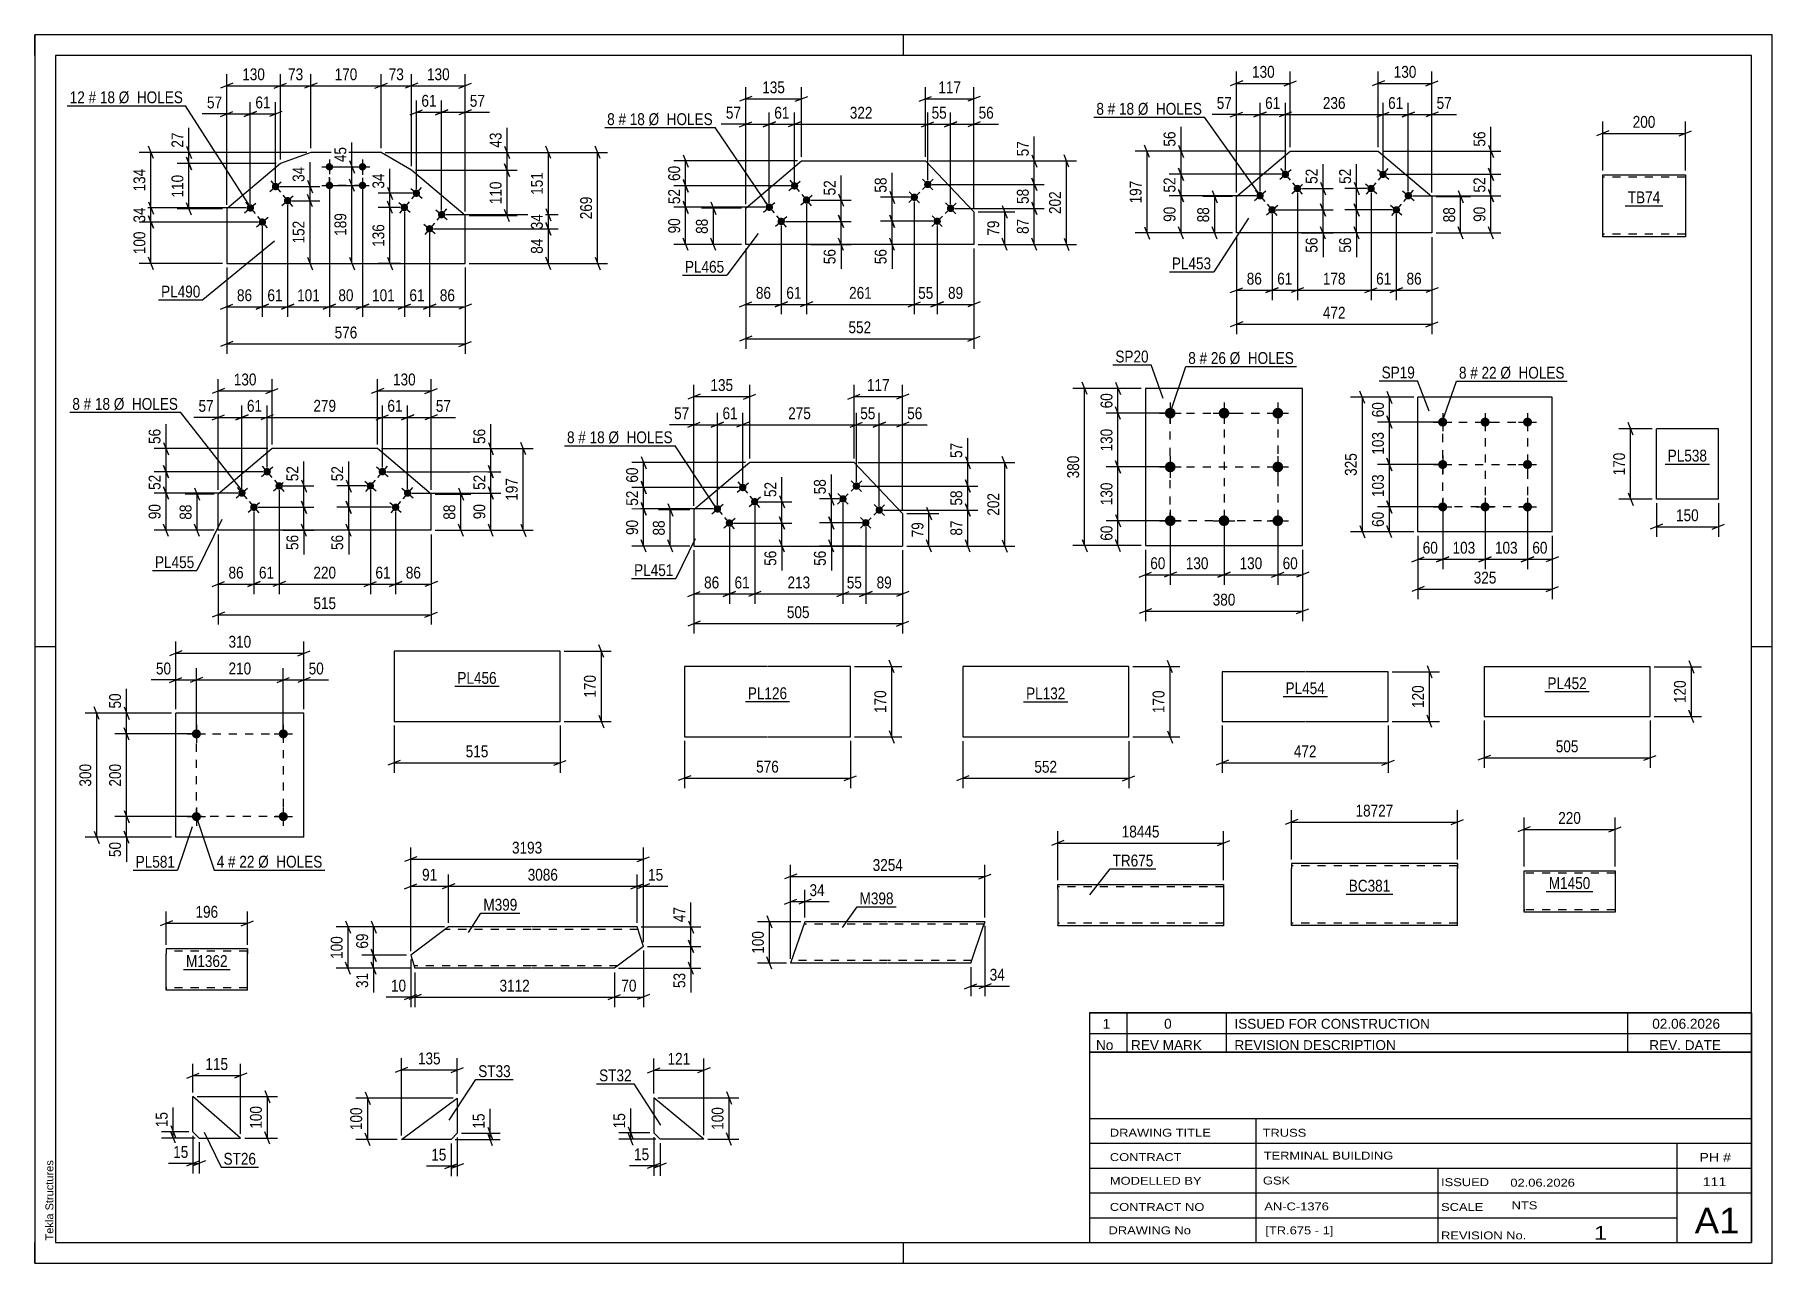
# Paper-space layout 'Layout1' of a CAD drawing. Header units: millimetres. Extents: x 0 to 420, y 0 to 297.
# The model-space entities are those that its viewports show. They can reach past a viewport. Long polylines and large blocks are cut down to what shows.
import ezdxf

# ---------------------------------------------------------------- set-up
doc = ezdxf.new("R2010")
doc.units = ezdxf.units.MM
doc.linetypes.add('DXK_LINE_DOT2', pattern=[3.9198, 1.9599, -1.9599])
doc.layers.add('Viewport layer', color=7, linetype='Continuous', plot=False)
doc.styles.add('Arial', font='ARIAL.TTF', dxfattribs={"height": 0.2})
doc.styles.add('Arial Narrow', font='ARIALN.TTF', dxfattribs={"height": 0.2})

# ---------------------------------------------------------------- blocks, each defined once
blk = doc.blocks.new('Unknown-570345577-1114')
at = {"color": 5, "linetype": 'Continuous'}
for p, q in [((420, 297), (0, 297)), ((0, 297), (0, 0)), ((0, 292), (0, 297)), ((210, 292), (210, 297)), ((420, 0), (420, 297)), ((415, 292), (5, 292)), ((5, 292), (5, 5)), ((415, 5), (415, 292)), ((5, 149), (0, 149)), ((420, 149), (415, 149)), ((0, 0), (0, 5)), ((5, 5), (415, 5)), ((210, 0), (210, 5)), ((0, 0), (420, 0))]:
    blk.add_line(p, q, dxfattribs=at)
at = {"color": 174, "linetype": 'Continuous', "style": 'Arial'}
blk.add_text('Tekla Structures', height=1.9102, rotation=90, dxfattribs=at).set_placement((4.5, 5.5))
blk = doc.blocks.new('Part-570345577-17036 - 17035')
at = {"color": 2, "linetype": 'Continuous'}
for p, q in [((100.02, 81.32), (90.89, 74.46)), ((120.02, 81.32), (100.02, 81.32)), ((145.61, 81.32), (120.12, 81.32)), ((147.14, 76.59), (145.61, 81.32)), ((147.14, 76.59), (140.12, 71.32)), ((90.89, 74.46), (91.9, 71.32)), ((120.02, 71.32), (91.9, 71.32)), ((140.12, 71.32), (120.12, 71.32))]:
    blk.add_line(p, q, dxfattribs=at)
at = {"color": 7, "linetype": 'DXK_LINE_DOT2'}
for p, q in [((120.02, 80.72), (99.22, 80.72)), ((145.8, 80.72), (120.12, 80.72)), ((91.69, 71.97), (91.66, 72.06)), ((120.02, 71.92), (91.71, 71.92)), ((140.92, 71.92), (120.12, 71.92))]:
    blk.add_line(p, q, dxfattribs=at)
blk = doc.blocks.new('Part-570345577-5538 - 5536')
at = {"color": 2, "linetype": 'Continuous'}
for p, q in [((379.01, 261.95), (379.01, 263.15)), ((379.01, 263.15), (399.01, 263.15)), ((379.01, 248.89), (379.01, 261.95)), ((399.01, 263.15), (399.01, 263.06)), ((399.01, 263.06), (399.01, 261.95)), ((399.01, 261.95), (399.01, 248.15)), ((379.01, 248.24), (379.01, 248.89)), ((379.01, 248.15), (379.01, 248.24)), ((399.01, 248.15), (379.01, 248.15))]:
    blk.add_line(p, q, dxfattribs=at)
at = {"color": 7, "linetype": 'DXK_LINE_DOT2'}
for p, q in [((399.01, 262.55), (379.01, 262.55)), ((399.01, 262.8), (399.01, 261.95)), ((379.01, 248.89), (379.01, 248.5)), ((379.01, 248.75), (379.01, 248.8)), ((399.01, 248.75), (379.01, 248.75)), ((379.01, 248.15), (379.01, 248.15)), ((399.01, 248.8), (399.01, 248.89)), ((399.01, 248.75), (399.01, 248.8)), ((399.01, 248.75), (399.01, 248.8))]:
    blk.add_line(p, q, dxfattribs=at)
blk = doc.blocks.new('Part-570345577-5816 - 5810')
at = {"color": 2, "linetype": 'Continuous'}
for p, q in [((247.27, 90.38), (247.27, 91.58)), ((247.27, 91.58), (267.27, 91.58)), ((247.27, 90.38), (247.27, 81.58)), ((267.37, 91.58), (287.37, 91.58)), ((287.37, 91.58), (287.37, 91.49)), ((287.37, 91.49), (287.37, 90.38)), ((287.37, 90.38), (287.37, 81.58)), ((267.27, 81.58), (247.27, 81.58)), ((287.37, 81.58), (267.37, 81.58))]:
    blk.add_line(p, q, dxfattribs=at)
at = {"color": 7, "linetype": 'DXK_LINE_DOT2'}
for p, q in [((267.27, 90.98), (247.27, 90.98)), ((287.37, 90.98), (267.37, 90.98)), ((287.37, 91.23), (287.37, 90.38)), ((247.27, 82.18), (247.27, 82.23)), ((267.27, 82.18), (247.27, 82.18)), ((247.27, 81.58), (247.27, 81.67)), ((287.37, 82.18), (267.37, 82.18)), ((287.37, 82.23), (287.37, 82.32)), ((287.37, 82.18), (287.37, 82.23)), ((287.37, 82.18), (287.37, 82.23))]:
    blk.add_line(p, q, dxfattribs=at)
blk = doc.blocks.new('Part-570345577-17070 - 17069')
at = {"color": 2, "linetype": 'Continuous'}
for p, q in [((186.16, 82.58), (182.71, 72.58)), ((206.16, 82.58), (186.16, 82.58)), ((229.7, 82.58), (206.26, 82.58)), ((226.26, 72.58), (229.29, 81.38)), ((229.67, 82.48), (229.29, 81.38)), ((229.7, 82.58), (229.67, 82.48)), ((206.16, 72.58), (182.71, 72.58)), ((226.26, 72.58), (206.26, 72.58))]:
    blk.add_line(p, q, dxfattribs=at)
at = {"color": 7, "linetype": 'DXK_LINE_DOT2'}
for p, q in [((206.16, 81.98), (185.95, 81.98)), ((229.49, 81.98), (206.26, 81.98)), ((229.29, 81.38), (229.58, 82.22)), ((206.16, 73.18), (182.92, 73.18)), ((226.46, 73.18), (206.26, 73.18)), ((226.29, 72.67), (226.26, 72.58))]:
    blk.add_line(p, q, dxfattribs=at)
blk = doc.blocks.new('Part-570345577-5493 - 5477')
at = {"color": 2, "linetype": 'Continuous'}
for p, q in [((161.74, 30), (149.65, 40)), ((149.65, 40), (149.65, 31.5)), ((151.15, 30), (149.65, 31.5)), ((161.74, 30), (151.15, 30))]:
    blk.add_line(p, q, dxfattribs=at)
blk = doc.blocks.new('Part-570345577-5793 - 5777')
at = {"color": 2, "linetype": 'Continuous'}
for p, q in [((303.79, 96.65), (303.79, 95.45)), ((323.79, 96.65), (303.79, 96.65)), ((343.89, 96.65), (323.89, 96.65)), ((343.89, 96.65), (343.89, 96.56)), ((303.79, 82.39), (303.79, 95.45)), ((343.89, 96.56), (343.89, 95.45)), ((343.89, 81.65), (343.89, 95.45)), ((303.79, 81.74), (303.79, 82.39)), ((303.79, 81.65), (303.79, 81.74)), ((323.79, 81.65), (303.79, 81.65)), ((343.89, 81.65), (323.89, 81.65))]:
    blk.add_line(p, q, dxfattribs=at)
at = {"color": 7, "linetype": 'DXK_LINE_DOT2'}
for p, q in [((323.79, 96.05), (303.79, 96.05)), ((343.89, 96.05), (323.89, 96.05)), ((343.89, 95.45), (343.89, 96.3)), ((303.79, 82.39), (303.79, 82)), ((303.79, 82.25), (303.79, 82.29)), ((323.79, 82.25), (303.79, 82.25)), ((303.79, 81.65), (303.79, 81.65)), ((343.89, 82.25), (323.89, 82.25)), ((343.89, 82.25), (343.89, 82.29))]:
    blk.add_line(p, q, dxfattribs=at)
blk = doc.blocks.new('Part-570345577-5677 - 5661')
at = {"color": 2, "linetype": 'Continuous'}
for p, q in [((366.84, 209.35), (334.34, 209.35)), ((334.34, 176.85), (334.34, 209.35)), ((366.84, 176.85), (366.84, 209.35)), ((366.84, 176.85), (334.34, 176.85))]:
    blk.add_line(p, q, dxfattribs=at)
blk = doc.blocks.new('Bolt-570345577-5710 - 5661')
at = {"linetype": 'Continuous'}
for points in [[(340.34, 204.45, -1), (340.34, 202.25, -1)], [(350.59, 204.45, -1), (350.59, 202.25, -1)], [(360.84, 204.45, -1), (360.84, 202.25, -1)], [(340.34, 194.2, -1), (340.34, 192, -1)], [(360.84, 194.2, -1), (360.84, 192, -1)], [(340.34, 183.95, -1), (340.34, 181.75, -1)], [(350.59, 183.95, -1), (350.59, 181.75, -1)], [(360.84, 183.95, -1), (360.84, 181.75, -1)]]:
    blk.add_hatch(color=1, dxfattribs=at).paths.add_polyline_path(points)
at = {"color": 1, "linetype": 'Continuous'}
for p, q in [((338.14, 203.35), (342.54, 203.35)), ((340.34, 205.55), (340.34, 201.15)), ((348.39, 203.35), (352.79, 203.35)), ((350.59, 205.55), (350.59, 201.15)), ((358.64, 203.35), (363.04, 203.35)), ((360.84, 205.55), (360.84, 201.15)), ((340.34, 195.3), (340.34, 190.9)), ((360.84, 195.3), (360.84, 190.9)), ((338.14, 193.1), (342.54, 193.1)), ((358.64, 193.1), (363.04, 193.1)), ((340.34, 185.05), (340.34, 180.65)), ((350.59, 185.05), (350.59, 180.65)), ((360.84, 185.05), (360.84, 180.65)), ((338.14, 182.85), (342.54, 182.85)), ((348.39, 182.85), (352.79, 182.85)), ((358.64, 182.85), (363.04, 182.85))]:
    blk.add_line(p, q, dxfattribs=at)
blk = doc.blocks.new('Bolt-570345577-5589 - 5555')
at = {"linetype": 'Continuous'}
for points in [[(274.48, 206.81, -1), (274.48, 204.21, -1)], [(287.48, 206.81, -1), (287.48, 204.21, -1)], [(300.48, 206.81, -1), (300.48, 204.21, -1)], [(274.48, 193.81, -1), (274.48, 191.21, -1)], [(300.48, 193.81, -1), (300.48, 191.21, -1)], [(274.48, 180.81, -1), (274.48, 178.21, -1)], [(287.48, 180.81, -1), (287.48, 178.21, -1)], [(300.48, 180.81, -1), (300.48, 178.21, -1)]]:
    blk.add_hatch(color=1, dxfattribs=at).paths.add_polyline_path(points)
at = {"color": 1, "linetype": 'Continuous'}
for p, q in [((274.48, 208.11), (274.48, 202.91)), ((287.48, 208.11), (287.48, 202.91)), ((300.48, 208.11), (300.48, 202.91)), ((271.88, 205.51), (277.08, 205.51)), ((284.88, 205.51), (290.08, 205.51)), ((297.88, 205.51), (303.08, 205.51)), ((274.48, 195.11), (274.48, 189.91)), ((300.48, 195.11), (300.48, 189.91)), ((271.88, 192.51), (277.08, 192.51)), ((297.88, 192.51), (303.08, 192.51)), ((274.48, 182.11), (274.48, 176.91)), ((287.48, 182.11), (287.48, 176.91)), ((300.48, 182.11), (300.48, 176.91)), ((271.88, 179.51), (277.08, 179.51)), ((284.88, 179.51), (290.08, 179.51)), ((297.88, 179.51), (303.08, 179.51))]:
    blk.add_line(p, q, dxfattribs=at)
blk = doc.blocks.new('Part-570345577-5594 - 5555')
at = {"color": 2, "linetype": 'Continuous'}
for p, q in [((306.48, 211.51), (268.48, 211.51)), ((268.48, 211.51), (268.48, 173.51)), ((306.48, 173.51), (306.48, 211.51)), ((268.48, 173.51), (306.48, 173.51))]:
    blk.add_line(p, q, dxfattribs=at)
blk = doc.blocks.new('Part-570345577-5428 - 5412')
at = {"color": 2, "linetype": 'Continuous'}
for p, q in [((88.62, 29.92), (102.12, 39.92)), ((102.12, 39.92), (102.12, 31.42)), ((100.62, 29.92), (88.62, 29.92)), ((102.12, 31.42), (100.62, 29.92))]:
    blk.add_line(p, q, dxfattribs=at)
blk = doc.blocks.new('Part-570345577-5384 - 5378')
at = {"color": 2, "linetype": 'Continuous'}
for p, q in [((350.36, 144.19), (350.36, 132.19)), ((370.36, 144.19), (350.36, 144.19)), ((390.46, 144.19), (370.46, 144.19)), ((390.46, 132.19), (390.46, 144.19)), ((350.36, 132.19), (370.36, 132.19)), ((370.46, 132.19), (390.46, 132.19))]:
    blk.add_line(p, q, dxfattribs=at)
blk = doc.blocks.new('Part-570345577-5350 - 5344')
at = {"color": 2, "linetype": 'Continuous'}
for p, q in [((307.05, 142.99), (287.05, 142.99)), ((287.05, 142.99), (287.05, 130.99)), ((327.15, 142.99), (307.15, 142.99)), ((327.15, 130.99), (327.15, 142.99)), ((287.05, 130.99), (307.05, 130.99)), ((307.15, 130.99), (327.15, 130.99))]:
    blk.add_line(p, q, dxfattribs=at)
blk = doc.blocks.new('Part-570345577-5316 - 5310')
at = {"color": 2, "linetype": 'Continuous'}
for p, q in [((224.33, 144.24), (224.33, 127.24)), ((244.33, 144.24), (224.33, 144.24)), ((264.43, 144.24), (244.43, 144.24)), ((264.43, 127.24), (264.43, 144.24)), ((224.33, 127.24), (244.33, 127.24)), ((244.43, 127.24), (264.43, 127.24))]:
    blk.add_line(p, q, dxfattribs=at)
blk = doc.blocks.new('Part-570345577-5282 - 5276')
at = {"color": 2, "linetype": 'Continuous'}
for p, q in [((157.07, 144.27), (157.07, 127.27)), ((177.07, 144.27), (157.07, 144.27)), ((197.17, 144.27), (177.17, 144.27)), ((197.17, 127.27), (197.17, 144.27)), ((157.07, 127.27), (177.07, 127.27)), ((177.17, 127.27), (197.17, 127.27))]:
    blk.add_line(p, q, dxfattribs=at)
blk = doc.blocks.new('Part-570345577-5248 - 5242')
at = {"color": 2, "linetype": 'Continuous'}
for p, q in [((106.87, 147.98), (86.87, 147.98)), ((86.87, 147.98), (86.87, 130.98)), ((126.97, 147.98), (106.97, 147.98)), ((126.97, 130.98), (126.97, 147.98)), ((86.87, 130.98), (106.87, 130.98)), ((106.97, 130.98), (126.97, 130.98))]:
    blk.add_line(p, q, dxfattribs=at)
blk = doc.blocks.new('Part-570345577-3622 - 3606')
at = {"color": 2, "linetype": 'Continuous'}
for p, q in [((31.8, 76.02), (31.8, 74.82)), ((51.4, 76.02), (31.8, 76.02)), ((51.4, 76.02), (51.4, 75.93)), ((51.4, 75.93), (51.4, 74.82)), ((31.8, 66.76), (31.8, 74.82)), ((51.4, 66.02), (51.4, 74.82)), ((31.8, 66.11), (31.8, 66.76)), ((31.8, 66.02), (31.8, 66.11)), ((51.4, 66.02), (31.8, 66.02))]:
    blk.add_line(p, q, dxfattribs=at)
at = {"color": 7, "linetype": 'DXK_LINE_DOT2'}
for p, q in [((51.4, 74.82), (51.4, 75.67)), ((51.4, 75.42), (31.8, 75.42)), ((31.8, 66.76), (31.8, 66.37)), ((31.8, 66.62), (31.8, 66.67)), ((51.4, 66.62), (31.8, 66.62)), ((31.8, 66.02), (31.8, 66.02)), ((51.4, 66.62), (51.4, 66.67))]:
    blk.add_line(p, q, dxfattribs=at)
blk = doc.blocks.new('Bolt-570345577-4668 - 4634')
at = {"linetype": 'Continuous'}
for points in [[(40.18, 127.98, -1), (37.98, 127.98, -1)], [(61.18, 127.98, -1), (58.98, 127.98, -1)]]:
    blk.add_hatch(color=1, dxfattribs=at).paths.add_polyline_path(points)
at = {"color": 1, "linetype": 'Continuous'}
for p, q in [((36.88, 127.98), (41.28, 127.98)), ((39.08, 130.18), (39.08, 125.78)), ((57.88, 127.98), (62.28, 127.98)), ((60.08, 130.18), (60.08, 125.78))]:
    blk.add_line(p, q, dxfattribs=at)
blk = doc.blocks.new('Bolt-570345577-4673 - 4634')
at = {"linetype": 'Continuous'}
for points in [[(40.18, 107.98, -1), (37.98, 107.98, -1)], [(61.18, 107.98, -1), (58.98, 107.98, -1)]]:
    blk.add_hatch(color=1, dxfattribs=at).paths.add_polyline_path(points)
at = {"color": 1, "linetype": 'Continuous'}
for p, q in [((39.08, 110.18), (39.08, 105.78)), ((60.08, 110.18), (60.08, 105.78)), ((36.88, 107.98), (41.28, 107.98)), ((57.88, 107.98), (62.28, 107.98))]:
    blk.add_line(p, q, dxfattribs=at)
blk = doc.blocks.new('Part-570345577-4678 - 4634')
at = {"color": 2, "linetype": 'Continuous'}
for p, q in [((65.08, 132.98), (34.08, 132.98)), ((34.08, 102.98), (34.08, 132.98)), ((65.08, 102.98), (65.08, 132.98)), ((65.08, 102.98), (34.08, 102.98))]:
    blk.add_line(p, q, dxfattribs=at)
blk = doc.blocks.new('Part-570345577-3728 - 3712')
at = {"color": 2, "linetype": 'Continuous'}
for p, q in [((360.01, 93.68), (360.01, 94.88)), ((360.01, 94.88), (382, 94.88)), ((360.01, 85.63), (360.01, 93.68)), ((382, 94.88), (382, 84.88)), ((360.01, 84.98), (360.01, 85.63)), ((360.01, 84.88), (360.01, 84.98)), ((382, 84.88), (360.01, 84.88))]:
    blk.add_line(p, q, dxfattribs=at)
at = {"color": 7, "linetype": 'DXK_LINE_DOT2'}
for p, q in [((382, 94.28), (360.01, 94.28)), ((382, 94.79), (382, 94.88)), ((360.01, 85.63), (360.01, 85.24)), ((360.01, 85.48), (360.01, 85.53)), ((382, 85.48), (360.01, 85.48)), ((360.01, 84.88), (360.01, 84.88)), ((382, 85.48), (382, 85.53))]:
    blk.add_line(p, q, dxfattribs=at)
blk = doc.blocks.new('Part-570345577-4591 - 4575')
at = {"color": 2, "linetype": 'Continuous'}
for p, q in [((38.25, 31.78), (38.25, 40.28)), ((49.75, 30.28), (38.25, 40.28)), ((39.75, 30.28), (38.25, 31.78)), ((39.75, 30.28), (49.75, 30.28))]:
    blk.add_line(p, q, dxfattribs=at)
blk = doc.blocks.new('Part-570345577-3752 - 3746')
at = {"color": 2, "linetype": 'Continuous'}
for p, q in [((406.98, 201.72), (391.98, 201.72)), ((391.98, 184.72), (391.98, 201.72)), ((406.98, 184.72), (406.98, 201.72)), ((406.98, 184.72), (391.98, 184.72))]:
    blk.add_line(p, q, dxfattribs=at)
blk = doc.blocks.new('Bolt-570345577-4122 - 4116')
at = {"linetype": 'Continuous'}
for points in [[(171.71, 186.86), (171.56, 186.75), (171.38, 186.68), (171.2, 186.65), (171.01, 186.65), (170.83, 186.7), (170.66, 186.78), (170.51, 186.89), (170.39, 187.04), (170.3, 187.2), (170.25, 187.38), (170.23, 187.57), (170.26, 187.76), (170.32, 187.94), (170.42, 188.1), (170.55, 188.23), (170.71, 188.34), (170.88, 188.41), (171.07, 188.44), (171.25, 188.44), (171.44, 188.39), (171.61, 188.31), (171.75, 188.19), (171.88, 188.05), (171.97, 187.88), (172.02, 187.7), (172.03, 187.52), (172.01, 187.33), (171.94, 187.15), (171.84, 186.99)], [(174.62, 183.42), (174.46, 183.32), (174.29, 183.24), (174.11, 183.21), (173.92, 183.22), (173.73, 183.26), (173.56, 183.34), (173.42, 183.46), (173.29, 183.6), (173.21, 183.77), (173.15, 183.95), (173.14, 184.14), (173.16, 184.32), (173.23, 184.5), (173.33, 184.66), (173.46, 184.8), (173.61, 184.9), (173.79, 184.97), (173.97, 185.01), (174.16, 185), (174.34, 184.96), (174.51, 184.87), (174.66, 184.76), (174.78, 184.61), (174.87, 184.45), (174.92, 184.27), (174.94, 184.08), (174.91, 183.89), (174.85, 183.72), (174.75, 183.56)], [(165.61, 181.69), (165.45, 181.58), (165.28, 181.51), (165.09, 181.48), (164.9, 181.48), (164.72, 181.53), (164.55, 181.61), (164.4, 181.73), (164.28, 181.87), (164.19, 182.04), (164.14, 182.22), (164.13, 182.4), (164.15, 182.59), (164.21, 182.77), (164.31, 182.93), (164.44, 183.06), (164.6, 183.17), (164.77, 183.24), (164.96, 183.27), (165.15, 183.27), (165.33, 183.22), (165.5, 183.14), (165.65, 183.03), (165.77, 182.88), (165.86, 182.72), (165.91, 182.54), (165.92, 182.35), (165.9, 182.16), (165.84, 181.99), (165.74, 181.83)], [(168.51, 178.25), (168.36, 178.15), (168.18, 178.08), (168, 178.04), (167.81, 178.05), (167.63, 178.09), (167.46, 178.18), (167.31, 178.29), (167.19, 178.44), (167.1, 178.6), (167.05, 178.78), (167.03, 178.97), (167.06, 179.16), (167.12, 179.33), (167.22, 179.49), (167.35, 179.63), (167.51, 179.73), (167.68, 179.81), (167.86, 179.84), (168.05, 179.83), (168.24, 179.79), (168.41, 179.71), (168.55, 179.59), (168.68, 179.45), (168.76, 179.28), (168.82, 179.1), (168.83, 178.91), (168.81, 178.73), (168.74, 178.55), (168.64, 178.39)]]:
    blk.add_hatch(color=1, dxfattribs=at).paths.add_polyline_path(points)
at = {"color": 1, "linetype": 'Continuous'}
for p, q in [((169.76, 186.38), (172.51, 188.71)), ((169.97, 188.92), (172.29, 186.17)), ((172.66, 182.95), (175.41, 185.27)), ((172.88, 185.48), (175.2, 182.73)), ((163.65, 181.21), (166.4, 183.54)), ((163.86, 183.75), (166.19, 181)), ((166.56, 177.78), (169.31, 180.1)), ((166.77, 180.32), (169.09, 177.57))]:
    blk.add_line(p, q, dxfattribs=at)
blk = doc.blocks.new('Bolt-570345577-4127 - 4116')
at = {"linetype": 'Continuous'}
for points in [[(195.98, 184.13, -1), (194.74, 185.43, -1)], [(199.24, 187.24, -1), (197.99, 188.54, -1)], [(204.76, 181.45, -1), (203.52, 182.75, -1)], [(201.51, 178.34, -1), (200.26, 179.64, -1)]]:
    blk.add_hatch(color=1, dxfattribs=at).paths.add_polyline_path(points)
at = {"color": 1, "linetype": 'Continuous'}
for p, q in [((199.92, 189.13), (197.31, 186.64)), ((197.37, 189.19), (199.86, 186.59)), ((196.66, 186.02), (194.06, 183.54)), ((194.12, 186.08), (196.6, 183.48)), ((205.44, 183.34), (202.84, 180.86)), ((202.9, 183.4), (205.38, 180.8)), ((202.19, 180.24), (199.58, 177.75)), ((199.64, 180.3), (202.13, 177.69))]:
    blk.add_line(p, q, dxfattribs=at)
blk = doc.blocks.new('Part-570345577-4132 - 4116')
at = {"color": 2, "linetype": 'Continuous'}
for p, q in [((172.82, 193.56), (159.33, 182.14)), ((198.04, 193.56), (172.82, 193.56)), ((198.04, 193.56), (209.78, 181.26)), ((159.33, 182.14), (159.33, 173.39)), ((209.78, 181.26), (209.78, 173.39)), ((159.33, 173.39), (209.78, 173.39))]:
    blk.add_line(p, q, dxfattribs=at)
blk = doc.blocks.new('Part-570345577-4373 - 4367')
at = {"color": 2, "linetype": 'Continuous'}
for p, q in [((290.5, 257.86), (303.48, 268.84)), ((303.48, 268.84), (324.75, 268.84)), ((324.75, 268.84), (337.73, 257.86)), ((290.5, 249.1), (290.5, 257.86)), ((337.73, 257.86), (337.73, 249.1)), ((337.73, 249.1), (290.5, 249.1))]:
    blk.add_line(p, q, dxfattribs=at)
blk = doc.blocks.new('Bolt-570345577-4378 - 4367')
at = {"linetype": 'Continuous'}
for points in [[(323.71, 259.24, -1), (322.33, 260.4, -1)], [(326.61, 262.68, -1), (325.24, 263.84, -1)], [(332.72, 257.51, -1), (331.35, 258.67, -1)], [(329.81, 254.07, -1), (328.44, 255.24, -1)]]:
    blk.add_hatch(color=1, dxfattribs=at).paths.add_polyline_path(points)
at = {"color": 1, "linetype": 'Continuous'}
for p, q in [((327.09, 264.63), (324.76, 261.88)), ((321.65, 260.98), (324.39, 258.66)), ((324.18, 261.2), (321.86, 258.45)), ((324.55, 264.42), (327.3, 262.09)), ((330.66, 259.25), (333.41, 256.93)), ((333.2, 259.46), (330.87, 256.72)), ((327.75, 255.82), (330.5, 253.49)), ((330.29, 256.03), (327.97, 253.28))]:
    blk.add_line(p, q, dxfattribs=at)
blk = doc.blocks.new('Bolt-570345577-4383 - 4367')
at = {"linetype": 'Continuous'}
for points in [[(302.89, 262.57), (302.73, 262.46), (302.56, 262.39), (302.37, 262.36), (302.18, 262.37), (302, 262.41), (301.83, 262.49), (301.68, 262.61), (301.56, 262.75), (301.47, 262.92), (301.42, 263.1), (301.41, 263.28), (301.43, 263.47), (301.49, 263.65), (301.59, 263.81), (301.72, 263.94), (301.88, 264.05), (302.05, 264.12), (302.24, 264.15), (302.43, 264.15), (302.61, 264.1), (302.78, 264.02), (302.93, 263.91), (303.05, 263.76), (303.14, 263.6), (303.19, 263.42), (303.2, 263.23), (303.18, 263.04), (303.12, 262.87), (303.02, 262.71)], [(305.79, 259.13), (305.64, 259.03), (305.46, 258.96), (305.28, 258.92), (305.09, 258.93), (304.91, 258.97), (304.74, 259.06), (304.59, 259.17), (304.47, 259.32), (304.38, 259.48), (304.33, 259.66), (304.31, 259.85), (304.34, 260.04), (304.4, 260.21), (304.5, 260.37), (304.63, 260.51), (304.79, 260.61), (304.96, 260.69), (305.15, 260.72), (305.33, 260.71), (305.52, 260.67), (305.69, 260.59), (305.83, 260.47), (305.96, 260.33), (306.04, 260.16), (306.1, 259.98), (306.11, 259.79), (306.09, 259.61), (306.02, 259.43), (305.92, 259.27)], [(296.78, 257.4), (296.62, 257.3), (296.45, 257.23), (296.26, 257.19), (296.08, 257.2), (295.89, 257.24), (295.72, 257.32), (295.58, 257.44), (295.45, 257.58), (295.36, 257.75), (295.31, 257.93), (295.3, 258.12), (295.32, 258.3), (295.39, 258.48), (295.49, 258.64), (295.62, 258.78), (295.77, 258.88), (295.95, 258.95), (296.13, 258.99), (296.32, 258.98), (296.5, 258.94), (296.67, 258.86), (296.82, 258.74), (296.94, 258.6), (297.03, 258.43), (297.08, 258.25), (297.1, 258.06), (297.07, 257.88), (297.01, 257.7), (296.91, 257.54)], [(299.69, 253.97), (299.53, 253.86), (299.36, 253.79), (299.17, 253.76), (298.98, 253.76), (298.8, 253.81), (298.63, 253.89), (298.48, 254), (298.36, 254.15), (298.27, 254.31), (298.22, 254.49), (298.2, 254.68), (298.23, 254.87), (298.29, 255.05), (298.39, 255.21), (298.52, 255.34), (298.68, 255.45), (298.85, 255.52), (299.04, 255.55), (299.23, 255.55), (299.41, 255.5), (299.58, 255.42), (299.73, 255.3), (299.85, 255.16), (299.94, 255), (299.99, 254.81), (300, 254.63), (299.98, 254.44), (299.91, 254.26), (299.82, 254.1)]]:
    blk.add_hatch(color=1, dxfattribs=at).paths.add_polyline_path(points)
at = {"color": 1, "linetype": 'Continuous'}
for p, q in [((301.14, 264.63), (303.47, 261.88)), ((300.93, 262.09), (303.68, 264.42)), ((303.84, 258.66), (306.59, 260.98)), ((304.05, 261.2), (306.37, 258.45)), ((294.82, 256.93), (297.57, 259.25)), ((295.03, 259.46), (297.36, 256.72)), ((297.73, 253.49), (300.48, 255.82)), ((297.94, 256.03), (300.27, 253.28))]:
    blk.add_line(p, q, dxfattribs=at)
blk = doc.blocks.new('Bolt-570345577-4791 - 4780')
at = {"linetype": 'Continuous'}
for points in [[(216.49, 260.16, -1), (215.25, 261.46, -1)], [(213.24, 257.05, -1), (211.99, 258.36, -1)], [(218.76, 251.27, -1), (217.52, 252.57, -1)], [(222.02, 254.38, -1), (220.77, 255.68, -1)]]:
    blk.add_hatch(color=1, dxfattribs=at).paths.add_polyline_path(points)
at = {"color": 1, "linetype": 'Continuous'}
for p, q in [((217.17, 262.06), (214.57, 259.57)), ((214.63, 262.11), (217.11, 259.51)), ((213.92, 258.95), (211.31, 256.46)), ((211.37, 259.01), (213.86, 256.4)), ((222.7, 256.27), (220.09, 253.78)), ((220.15, 256.33), (222.64, 253.72)), ((219.44, 253.16), (216.84, 250.68)), ((216.9, 253.22), (219.38, 250.62))]:
    blk.add_line(p, q, dxfattribs=at)
blk = doc.blocks.new('Part-570345577-4786 - 4780')
at = {"color": 2, "linetype": 'Continuous'}
for p, q in [((171.85, 255.07), (185.34, 266.48)), ((185.34, 266.48), (215.29, 266.48)), ((215.29, 266.48), (227.03, 254.19)), ((171.85, 246.32), (171.85, 255.07)), ((227.03, 254.19), (227.03, 246.32)), ((227.03, 246.32), (171.85, 246.32))]:
    blk.add_line(p, q, dxfattribs=at)
blk = doc.blocks.new('Bolt-570345577-4796 - 4780')
at = {"linetype": 'Continuous'}
for points in [[(184.23, 259.78), (184.08, 259.68), (183.9, 259.61), (183.72, 259.57), (183.53, 259.58), (183.35, 259.62), (183.18, 259.7), (183.03, 259.82), (182.91, 259.96), (182.82, 260.13), (182.77, 260.31), (182.75, 260.5), (182.78, 260.68), (182.84, 260.86), (182.94, 261.02), (183.07, 261.16), (183.23, 261.26), (183.4, 261.33), (183.59, 261.37), (183.77, 261.36), (183.96, 261.32), (184.13, 261.23), (184.28, 261.12), (184.4, 260.98), (184.49, 260.81), (184.54, 260.63), (184.55, 260.44), (184.53, 260.26), (184.46, 260.08), (184.36, 259.92)], [(187.14, 256.35), (186.99, 256.24), (186.81, 256.17), (186.63, 256.14), (186.44, 256.14), (186.26, 256.19), (186.09, 256.27), (185.94, 256.38), (185.82, 256.53), (185.73, 256.69), (185.67, 256.87), (185.66, 257.06), (185.69, 257.25), (185.75, 257.43), (185.85, 257.59), (185.98, 257.72), (186.13, 257.83), (186.31, 257.9), (186.49, 257.93), (186.68, 257.93), (186.86, 257.88), (187.03, 257.8), (187.18, 257.68), (187.3, 257.54), (187.39, 257.37), (187.45, 257.19), (187.46, 257.01), (187.43, 256.82), (187.37, 256.64), (187.27, 256.48)], [(178.13, 254.62), (177.97, 254.51), (177.8, 254.44), (177.61, 254.4), (177.42, 254.41), (177.24, 254.46), (177.07, 254.54), (176.92, 254.65), (176.8, 254.8), (176.71, 254.96), (176.66, 255.14), (176.65, 255.33), (176.67, 255.52), (176.74, 255.69), (176.83, 255.85), (176.96, 255.99), (177.12, 256.1), (177.29, 256.17), (177.48, 256.2), (177.67, 256.19), (177.85, 256.15), (178.02, 256.07), (178.17, 255.95), (178.29, 255.81), (178.38, 255.64), (178.43, 255.46), (178.45, 255.27), (178.42, 255.09), (178.36, 254.91), (178.26, 254.75)], [(181.03, 251.18), (180.88, 251.07), (180.7, 251), (180.52, 250.97), (180.33, 250.98), (180.15, 251.02), (179.98, 251.1), (179.83, 251.22), (179.71, 251.36), (179.62, 251.53), (179.57, 251.71), (179.55, 251.89), (179.58, 252.08), (179.64, 252.26), (179.74, 252.42), (179.87, 252.55), (180.03, 252.66), (180.2, 252.73), (180.39, 252.76), (180.57, 252.76), (180.76, 252.71), (180.93, 252.63), (181.08, 252.52), (181.2, 252.37), (181.29, 252.21), (181.34, 252.03), (181.35, 251.84), (181.33, 251.65), (181.26, 251.48), (181.16, 251.32)]]:
    blk.add_hatch(color=1, dxfattribs=at).paths.add_polyline_path(points)
at = {"color": 1, "linetype": 'Continuous'}
for p, q in [((182.28, 259.31), (185.03, 261.63)), ((182.49, 261.84), (184.82, 259.1)), ((176.17, 254.14), (178.92, 256.46)), ((176.38, 256.68), (178.71, 253.93)), ((185.19, 255.87), (187.93, 258.2)), ((185.4, 258.41), (187.72, 255.66)), ((179.08, 250.7), (181.83, 253.03)), ((179.29, 253.24), (181.62, 250.49))]:
    blk.add_line(p, q, dxfattribs=at)
blk = doc.blocks.new('Bolt-570345577-3817 - 3778')
at = {"linetype": 'Continuous'}
for points in [[(72.13, 265.07), (72.11, 264.89), (72.05, 264.71), (71.96, 264.54), (71.83, 264.4), (71.68, 264.29), (71.51, 264.22), (71.32, 264.18), (71.14, 264.18), (70.95, 264.22), (70.78, 264.29), (70.63, 264.4), (70.5, 264.54), (70.41, 264.71), (70.35, 264.89), (70.33, 265.07), (70.35, 265.26), (70.41, 265.44), (70.5, 265.6), (70.63, 265.74), (70.78, 265.85), (70.95, 265.93), (71.14, 265.97), (71.32, 265.97), (71.51, 265.93), (71.68, 265.85), (71.83, 265.74), (71.96, 265.6), (72.05, 265.44), (72.11, 265.26)], [(80.13, 265.07), (80.11, 264.89), (80.05, 264.71), (79.96, 264.54), (79.83, 264.4), (79.68, 264.29), (79.51, 264.22), (79.32, 264.18), (79.14, 264.18), (78.95, 264.22), (78.78, 264.29), (78.63, 264.4), (78.5, 264.54), (78.41, 264.71), (78.35, 264.89), (78.33, 265.07), (78.35, 265.26), (78.41, 265.44), (78.5, 265.6), (78.63, 265.74), (78.78, 265.85), (78.95, 265.93), (79.14, 265.97), (79.32, 265.97), (79.51, 265.93), (79.68, 265.85), (79.83, 265.74), (79.96, 265.6), (80.05, 265.44), (80.11, 265.26)], [(72.13, 260.57), (72.11, 260.39), (72.05, 260.21), (71.96, 260.04), (71.83, 259.9), (71.68, 259.79), (71.51, 259.72), (71.32, 259.68), (71.14, 259.68), (70.95, 259.72), (70.78, 259.79), (70.63, 259.9), (70.5, 260.04), (70.41, 260.21), (70.35, 260.39), (70.33, 260.57), (70.35, 260.76), (70.41, 260.94), (70.5, 261.1), (70.63, 261.24), (70.78, 261.35), (70.95, 261.43), (71.14, 261.47), (71.32, 261.47), (71.51, 261.43), (71.68, 261.35), (71.83, 261.24), (71.96, 261.1), (72.05, 260.94), (72.11, 260.76)], [(80.13, 260.57), (80.11, 260.39), (80.05, 260.21), (79.96, 260.04), (79.83, 259.9), (79.68, 259.79), (79.51, 259.72), (79.32, 259.68), (79.14, 259.68), (78.95, 259.72), (78.78, 259.79), (78.63, 259.9), (78.5, 260.04), (78.41, 260.21), (78.35, 260.39), (78.33, 260.57), (78.35, 260.76), (78.41, 260.94), (78.5, 261.1), (78.63, 261.24), (78.78, 261.35), (78.95, 261.43), (79.14, 261.47), (79.32, 261.47), (79.51, 261.43), (79.68, 261.35), (79.83, 261.24), (79.96, 261.1), (80.05, 260.94), (80.11, 260.76)]]:
    blk.add_hatch(color=1, dxfattribs=at).paths.add_polyline_path(points)
at = {"color": 1, "linetype": 'Continuous'}
for p, q in [((69.43, 265.07), (73.03, 265.07)), ((71.23, 266.87), (71.23, 263.27)), ((77.43, 265.07), (81.03, 265.07)), ((79.23, 266.87), (79.23, 263.27)), ((69.43, 260.57), (73.03, 260.57)), ((71.23, 262.37), (71.23, 258.77)), ((77.43, 260.57), (81.03, 260.57)), ((79.23, 262.37), (79.23, 258.77))]:
    blk.add_line(p, q, dxfattribs=at)
blk = doc.blocks.new('Bolt-570345577-3812 - 3778')
at = {"linetype": 'Continuous'}
for points in [[(58.79, 259.62), (58.64, 259.51), (58.47, 259.44), (58.28, 259.41), (58.09, 259.41), (57.91, 259.46), (57.74, 259.54), (57.59, 259.66), (57.47, 259.8), (57.38, 259.96), (57.33, 260.15), (57.31, 260.33), (57.34, 260.52), (57.4, 260.7), (57.5, 260.86), (57.63, 260.99), (57.79, 261.1), (57.96, 261.17), (58.15, 261.2), (58.34, 261.2), (58.52, 261.15), (58.69, 261.07), (58.84, 260.96), (58.96, 260.81), (59.05, 260.65), (59.1, 260.47), (59.11, 260.28), (59.09, 260.09), (59.02, 259.91), (58.93, 259.75)], [(61.7, 256.18), (61.55, 256.08), (61.37, 256.01), (61.19, 255.97), (61, 255.98), (60.82, 256.02), (60.65, 256.1), (60.5, 256.22), (60.38, 256.36), (60.29, 256.53), (60.23, 256.71), (60.22, 256.9), (60.25, 257.08), (60.31, 257.26), (60.41, 257.42), (60.54, 257.56), (60.69, 257.66), (60.87, 257.73), (61.05, 257.77), (61.24, 257.76), (61.42, 257.72), (61.59, 257.64), (61.74, 257.52), (61.86, 257.38), (61.95, 257.21), (62.01, 257.03), (62.02, 256.84), (61.99, 256.66), (61.93, 256.48), (61.83, 256.32)], [(52.69, 254.45), (52.53, 254.35), (52.36, 254.27), (52.17, 254.24), (51.98, 254.25), (51.8, 254.29), (51.63, 254.37), (51.48, 254.49), (51.36, 254.63), (51.27, 254.8), (51.22, 254.98), (51.21, 255.17), (51.23, 255.35), (51.3, 255.53), (51.39, 255.69), (51.53, 255.83), (51.68, 255.93), (51.85, 256), (52.04, 256.04), (52.23, 256.03), (52.41, 255.99), (52.58, 255.9), (52.73, 255.79), (52.85, 255.64), (52.94, 255.48), (52.99, 255.3), (53.01, 255.11), (52.98, 254.92), (52.92, 254.75), (52.82, 254.59)], [(55.59, 251.02), (55.44, 250.91), (55.26, 250.84), (55.08, 250.81), (54.89, 250.81), (54.71, 250.86), (54.54, 250.94), (54.39, 251.05), (54.27, 251.2), (54.18, 251.36), (54.13, 251.54), (54.11, 251.73), (54.14, 251.92), (54.2, 252.09), (54.3, 252.25), (54.43, 252.39), (54.59, 252.5), (54.76, 252.57), (54.95, 252.6), (55.13, 252.59), (55.32, 252.55), (55.49, 252.47), (55.64, 252.35), (55.76, 252.21), (55.85, 252.04), (55.9, 251.86), (55.91, 251.67), (55.89, 251.49), (55.82, 251.31), (55.72, 251.15)]]:
    blk.add_hatch(color=1, dxfattribs=at).paths.add_polyline_path(points)
at = {"color": 1, "linetype": 'Continuous'}
for p, q in [((56.84, 259.14), (59.59, 261.47)), ((57.05, 261.68), (59.38, 258.93)), ((50.73, 253.98), (53.48, 256.3)), ((50.94, 256.51), (53.27, 253.76)), ((59.75, 255.71), (62.49, 258.03)), ((59.96, 258.24), (62.28, 255.5)), ((53.64, 250.54), (56.39, 252.87)), ((53.85, 253.08), (56.18, 250.33))]:
    blk.add_line(p, q, dxfattribs=at)
blk = doc.blocks.new('Bolt-570345577-3822 - 3778')
at = {"linetype": 'Continuous'}
for points in [[(92.93, 258.1, -1), (91.56, 259.26, -1)], [(90.03, 254.66, -1), (88.65, 255.83, -1)], [(99.04, 252.93, -1), (97.67, 254.09, -1)], [(96.13, 249.5, -1), (94.76, 250.66, -1)]]:
    blk.add_hatch(color=1, dxfattribs=at).paths.add_polyline_path(points)
at = {"color": 1, "linetype": 'Continuous'}
for p, q in [((87.97, 256.41), (90.71, 254.08)), ((90.5, 256.62), (88.18, 253.87)), ((90.87, 259.84), (93.62, 257.52)), ((93.41, 260.06), (91.08, 257.31)), ((96.98, 254.68), (99.73, 252.35)), ((99.52, 254.89), (97.19, 252.14)), ((94.07, 251.24), (96.82, 248.92)), ((96.61, 251.45), (94.28, 248.7))]:
    blk.add_line(p, q, dxfattribs=at)
blk = doc.blocks.new('Part-570345577-3827 - 3778')
at = {"color": 2, "linetype": 'Continuous'}
for p, q in [((59.39, 265.88), (46.41, 254.9)), ((66.73, 268.57), (59.39, 265.88)), ((83.73, 268.57), (66.73, 268.57)), ((91.07, 264.26), (83.73, 268.57)), ((104.05, 253.28), (91.07, 264.26)), ((46.41, 254.9), (46.41, 241.69)), ((104.05, 241.69), (104.05, 253.28)), ((46.41, 241.69), (104.05, 241.69))]:
    blk.add_line(p, q, dxfattribs=at)
blk = doc.blocks.new('Bolt-570345577-5044 - 5033')
at = {"linetype": 'Continuous'}
for points in [[(84.71, 190.79, -1), (83.34, 191.95, -1)], [(81.81, 187.35, -1), (80.43, 188.51, -1)], [(90.82, 185.62, -1), (89.45, 186.78, -1)], [(87.91, 182.18, -1), (86.54, 183.35, -1)]]:
    blk.add_hatch(color=1, dxfattribs=at).paths.add_polyline_path(points)
at = {"color": 1, "linetype": 'Continuous'}
for p, q in [((79.75, 189.09), (82.49, 186.77)), ((82.28, 189.31), (79.96, 186.56)), ((82.65, 192.53), (85.4, 190.2)), ((85.19, 192.74), (82.86, 189.99)), ((88.76, 187.36), (91.51, 185.04)), ((91.3, 187.57), (88.97, 184.83)), ((85.85, 183.93), (88.6, 181.6)), ((88.39, 184.14), (86.06, 181.39))]:
    blk.add_line(p, q, dxfattribs=at)
blk = doc.blocks.new('Part-570345577-5039 - 5033')
at = {"color": 2, "linetype": 'Continuous'}
for p, q in [((57.35, 196.95), (44.37, 185.97)), ((82.85, 196.95), (57.35, 196.95)), ((95.83, 185.97), (82.85, 196.95)), ((44.37, 177.21), (44.37, 185.97)), ((95.83, 177.21), (95.83, 185.97)), ((95.83, 177.21), (44.37, 177.21))]:
    blk.add_line(p, q, dxfattribs=at)
blk = doc.blocks.new('Bolt-570345577-5049 - 5033')
at = {"linetype": 'Continuous'}
for points in [[(56.76, 190.68), (56.6, 190.57), (56.43, 190.5), (56.24, 190.47), (56.05, 190.48), (55.87, 190.52), (55.7, 190.6), (55.55, 190.72), (55.43, 190.86), (55.34, 191.03), (55.29, 191.21), (55.27, 191.4), (55.3, 191.58), (55.36, 191.76), (55.46, 191.92), (55.59, 192.05), (55.75, 192.16), (55.92, 192.23), (56.11, 192.27), (56.3, 192.26), (56.48, 192.21), (56.65, 192.13), (56.8, 192.02), (56.92, 191.87), (57.01, 191.71), (57.06, 191.53), (57.07, 191.34), (57.05, 191.15), (56.98, 190.98), (56.89, 190.82)], [(50.65, 185.51), (50.49, 185.41), (50.32, 185.34), (50.13, 185.3), (49.95, 185.31), (49.76, 185.35), (49.59, 185.44), (49.44, 185.55), (49.32, 185.69), (49.23, 185.86), (49.18, 186.04), (49.17, 186.23), (49.19, 186.41), (49.26, 186.59), (49.36, 186.75), (49.49, 186.89), (49.64, 186.99), (49.82, 187.06), (50, 187.1), (50.19, 187.09), (50.37, 187.05), (50.54, 186.97), (50.69, 186.85), (50.81, 186.71), (50.9, 186.54), (50.95, 186.36), (50.97, 186.17), (50.94, 185.99), (50.88, 185.81), (50.78, 185.65)], [(59.66, 187.25), (59.51, 187.14), (59.33, 187.07), (59.15, 187.03), (58.96, 187.04), (58.78, 187.09), (58.61, 187.17), (58.46, 187.28), (58.34, 187.43), (58.25, 187.59), (58.2, 187.77), (58.18, 187.96), (58.21, 188.15), (58.27, 188.32), (58.37, 188.48), (58.5, 188.62), (58.66, 188.73), (58.83, 188.8), (59.01, 188.83), (59.2, 188.82), (59.39, 188.78), (59.55, 188.7), (59.7, 188.58), (59.83, 188.44), (59.91, 188.27), (59.97, 188.09), (59.98, 187.9), (59.96, 187.72), (59.89, 187.54), (59.79, 187.38)], [(53.55, 182.08), (53.4, 181.97), (53.23, 181.9), (53.04, 181.87), (52.85, 181.87), (52.67, 181.92), (52.5, 182), (52.35, 182.11), (52.23, 182.26), (52.14, 182.42), (52.09, 182.61), (52.07, 182.79), (52.1, 182.98), (52.16, 183.16), (52.26, 183.32), (52.39, 183.45), (52.55, 183.56), (52.72, 183.63), (52.91, 183.66), (53.1, 183.66), (53.28, 183.61), (53.45, 183.53), (53.6, 183.41), (53.72, 183.27), (53.81, 183.11), (53.86, 182.92), (53.87, 182.74), (53.85, 182.55), (53.78, 182.37), (53.69, 182.21)]]:
    blk.add_hatch(color=1, dxfattribs=at).paths.add_polyline_path(points)
at = {"color": 1, "linetype": 'Continuous'}
for p, q in [((54.8, 190.2), (57.55, 192.53)), ((55.01, 192.74), (57.34, 189.99)), ((57.71, 186.77), (60.46, 189.09)), ((57.92, 189.31), (60.24, 186.56)), ((48.69, 185.04), (51.44, 187.36)), ((48.9, 187.57), (51.23, 184.83)), ((51.6, 181.6), (54.35, 183.93)), ((51.81, 184.14), (54.14, 181.39))]:
    blk.add_line(p, q, dxfattribs=at)
blk = doc.blocks.new('Rectangle-570345577-16772 - 5661')
at = {"color": 1, "linetype": 'DXK_LINE_DOT2'}
blk.add_lwpolyline([(340.34, 203.35), (360.84, 203.35), (360.84, 182.85), (340.34, 182.85), (340.34, 203.35)], close=True, dxfattribs=at)
blk = doc.blocks.new('Rectangle-570345577-16762 - 5555')
at = {"color": 1, "linetype": 'DXK_LINE_DOT2'}
blk.add_lwpolyline([(274.48, 205.51), (300.48, 205.51), (300.48, 179.51), (274.48, 179.51), (274.48, 205.51)], close=True, dxfattribs=at)
blk = doc.blocks.new('Rectangle-570345577-16954 - 4634')
at = {"color": 1, "linetype": 'DXK_LINE_DOT2'}
blk.add_lwpolyline([(39.08, 127.98), (60.08, 127.98), (60.08, 107.98), (39.08, 107.98), (39.08, 127.98)], close=True, dxfattribs=at)
blk = doc.blocks.new('Rectangle-570345577-15682 - 3778')
at = {"color": 1, "linetype": 'DXK_LINE_DOT2'}
blk.add_lwpolyline([(71.23, 265.07), (79.23, 265.07), (79.23, 260.57), (71.23, 260.57), (71.23, 265.07)], close=True, dxfattribs=at)
blk = doc.blocks.new('Line-570345577-16987 - 5661')
at = {"color": 1, "linetype": 'DXK_LINE_DOT2'}
blk.add_line((350.59, 203.35), (350.59, 182.85), dxfattribs=at)
blk = doc.blocks.new('Line-570345577-16973 - 5555')
at = {"color": 1, "linetype": 'DXK_LINE_DOT2'}
blk.add_line((287.48, 205.51), (287.48, 179.51), dxfattribs=at)
blk = doc.blocks.new('Line-570345577-16994 - 5661')
at = {"color": 1, "linetype": 'DXK_LINE_DOT2'}
blk.add_line((340.34, 193.1), (360.84, 193.1), dxfattribs=at)
blk = doc.blocks.new('Line-570345577-16980 - 5555')
at = {"color": 1, "linetype": 'DXK_LINE_DOT2'}
blk.add_line((274.48, 192.51), (300.48, 192.51), dxfattribs=at)
blk = doc.blocks.new('StraightDimension-570345577-17088 - 17035')
at = {"color": 7, "linetype": 'Continuous'}
for p, q in [((100.02, 82.32), (100.02, 93.99)), ((145.61, 82.32), (145.61, 93.99)), ((101.52, 91.74), (98.52, 90.54)), ((100.02, 91.14), (145.61, 91.14)), ((144.11, 90.54), (147.11, 91.74))]:
    blk.add_line(p, q, dxfattribs=at)
at = {"color": 0}
blk.add_wipeout([(127.07, 91.89), (127.07, 96.09), (118.56, 96.09), (118.56, 91.89)], dxfattribs=at)
at = {"color": 3, "style": 'Arial Narrow'}
blk.add_text('3086', height=2.863, dxfattribs=at).set_placement((119.16, 92.49))
blk = doc.blocks.new('StraightDimension-570345577-17207 - 17035')
at = {"color": 7, "linetype": 'Continuous'}
for p, q in [((81.32, 75.96), (82.52, 72.96)), ((89.89, 74.46), (79.07, 74.46)), ((82.52, 69.82), (81.32, 72.82)), ((81.92, 71.32), (81.92, 74.46)), ((90.9, 71.32), (79.07, 71.32))]:
    blk.add_line(p, q, dxfattribs=at)
at = {"color": 0}
blk.add_wipeout([(81.17, 70.8), (76.97, 70.8), (76.97, 65.94), (81.17, 65.94)], dxfattribs=at)
at = {"color": 7, "linetype": 'Continuous'}
blk.add_line((81.92, 71.32), (81.92, 65.42), dxfattribs=at)
blk.add_line((81.92, 71.32), (81.92, 65.42), dxfattribs=at)
at = {"color": 3, "style": 'Arial Narrow'}
blk.add_text('31', height=2.863, rotation=90.0002, dxfattribs=at).set_placement((80.57, 66.54))
blk = doc.blocks.new('StraightDimension-570345577-17148 - 17035')
at = {"color": 7, "linetype": 'Continuous'}
for p, q in [((91.9, 70.32), (91.9, 61.94)), ((140.12, 70.32), (140.12, 61.94)), ((93.4, 64.94), (90.4, 63.74)), ((91.9, 64.34), (140.12, 64.34)), ((138.62, 63.74), (141.62, 64.94))]:
    blk.add_line(p, q, dxfattribs=at)
at = {"color": 0}
blk.add_wipeout([(120.27, 65.09), (120.27, 69.29), (111.75, 69.29), (111.75, 65.09)], dxfattribs=at)
at = {"color": 3, "style": 'Arial Narrow'}
blk.add_text('3112', height=2.863, dxfattribs=at).set_placement((112.35, 65.69))
blk = doc.blocks.new('StraightDimension-570345577-17076 - 17035')
at = {"color": 7, "linetype": 'Continuous'}
for p, q in [((92.39, 98.29), (89.39, 97.09)), ((90.89, 75.46), (90.89, 100.54)), ((90.89, 97.69), (147.14, 97.69)), ((145.64, 97.09), (148.64, 98.29)), ((147.14, 77.59), (147.14, 100.54))]:
    blk.add_line(p, q, dxfattribs=at)
at = {"color": 0}
blk.add_wipeout([(123.27, 98.44), (123.27, 102.64), (114.76, 102.64), (114.76, 98.44)], dxfattribs=at)
at = {"color": 3, "style": 'Arial Narrow'}
blk.add_text('3193', height=2.863, dxfattribs=at).set_placement((115.36, 99.04))
blk = doc.blocks.new('StraightDimension-570345577-17087 - 17035')
at = {"color": 7, "linetype": 'Continuous'}
for p, q in [((145.61, 82.32), (145.61, 93.99)), ((147.14, 77.59), (147.14, 93.99)), ((144.11, 90.54), (147.11, 91.74)), ((145.61, 91.14), (147.14, 91.14)), ((148.64, 91.74), (145.64, 90.54))]:
    blk.add_line(p, q, dxfattribs=at)
at = {"color": 0}
blk.add_wipeout([(152.52, 91.89), (152.52, 96.09), (147.66, 96.09), (147.66, 91.89)], dxfattribs=at)
at = {"color": 7, "linetype": 'Continuous'}
blk.add_line((147.14, 91.14), (153.04, 91.14), dxfattribs=at)
blk.add_line((147.14, 91.14), (153.04, 91.14), dxfattribs=at)
at = {"color": 3, "style": 'Arial Narrow'}
blk.add_text('15', height=2.863, dxfattribs=at).set_placement((148.26, 92.49))
blk = doc.blocks.new('StraightDimension-570345577-17089 - 17035')
at = {"color": 7, "linetype": 'Continuous'}
for p, q in [((90.89, 75.46), (90.89, 93.99)), ((100.02, 82.32), (100.02, 93.99)), ((89.39, 90.54), (92.39, 91.74)), ((90.89, 91.14), (100.02, 91.14)), ((101.52, 91.74), (98.52, 90.54))]:
    blk.add_line(p, q, dxfattribs=at)
at = {"color": 0}
blk.add_wipeout([(97.88, 91.89), (97.88, 96.09), (93.03, 96.09), (93.03, 91.89)], dxfattribs=at)
at = {"color": 3, "style": 'Arial Narrow'}
blk.add_text('91', height=2.863, dxfattribs=at).set_placement((93.63, 92.49))
blk = doc.blocks.new('StraightDimension-570345577-17147 - 17035')
at = {"color": 7, "linetype": 'Continuous'}
for p, q in [((147.14, 75.59), (147.14, 61.94)), ((140.12, 70.32), (140.12, 61.94)), ((138.62, 63.74), (141.62, 64.94)), ((140.12, 64.34), (147.14, 64.34)), ((148.64, 64.94), (145.64, 63.74))]:
    blk.add_line(p, q, dxfattribs=at)
at = {"color": 0}
blk.add_wipeout([(146.06, 65.09), (146.06, 69.29), (141.2, 69.29), (141.2, 65.09)], dxfattribs=at)
at = {"color": 3, "style": 'Arial Narrow'}
blk.add_text('70', height=2.863, dxfattribs=at).set_placement((141.8, 65.69))
blk = doc.blocks.new('StraightDimension-570345577-17206 - 17035')
at = {"color": 7, "linetype": 'Continuous'}
for p, q in [((99.02, 81.32), (79.07, 81.32)), ((81.32, 82.82), (82.52, 79.82)), ((81.92, 74.46), (81.92, 81.32)), ((82.52, 72.96), (81.32, 75.96)), ((89.89, 74.46), (79.07, 74.46))]:
    blk.add_line(p, q, dxfattribs=at)
at = {"color": 0}
blk.add_wipeout([(81.17, 80.32), (76.97, 80.32), (76.97, 75.47), (81.17, 75.47)], dxfattribs=at)
at = {"color": 3, "style": 'Arial Narrow'}
blk.add_text('69', height=2.863, rotation=90.0002, dxfattribs=at).set_placement((80.57, 76.07))
blk = doc.blocks.new('StraightDimension-570345577-17149 - 17035')
at = {"color": 7, "linetype": 'Continuous'}
for p, q in [((90.89, 73.46), (90.89, 61.94)), ((91.9, 70.32), (91.9, 61.94)), ((89.39, 63.74), (92.39, 64.94)), ((93.4, 64.94), (90.4, 63.74)), ((90.89, 64.34), (91.9, 64.34))]:
    blk.add_line(p, q, dxfattribs=at)
at = {"color": 0}
blk.add_wipeout([(90.36, 65.09), (90.36, 69.29), (85.51, 69.29), (85.51, 65.09)], dxfattribs=at)
at = {"color": 7, "linetype": 'Continuous'}
blk.add_line((90.89, 64.34), (84.98, 64.34), dxfattribs=at)
blk.add_line((90.89, 64.34), (84.98, 64.34), dxfattribs=at)
at = {"color": 3, "style": 'Arial Narrow'}
blk.add_text('10', height=2.863, dxfattribs=at).set_placement((86.11, 65.69))
blk = doc.blocks.new('StraightDimension-570345577-17255 - 17035')
at = {"color": 7, "linetype": 'Continuous'}
for p, q in [((99.02, 81.32), (72.9, 81.32)), ((75.15, 82.82), (76.35, 79.82)), ((75.75, 71.32), (75.75, 81.32)), ((76.35, 69.82), (75.15, 72.82)), ((90.9, 71.32), (72.9, 71.32))]:
    blk.add_line(p, q, dxfattribs=at)
at = {"color": 0}
blk.add_wipeout([(75, 79.66), (70.8, 79.66), (70.8, 72.98), (75, 72.98)], dxfattribs=at)
at = {"color": 3, "style": 'Arial Narrow'}
blk.add_text('100', height=2.863, rotation=90.0002, dxfattribs=at).set_placement((74.4, 73.58))
blk = doc.blocks.new('StraightDimension-570345577-17287 - 17035')
at = {"color": 7, "linetype": 'Continuous'}
for p, q in [((146.61, 81.32), (161.01, 81.32)), ((158.01, 82.82), (159.21, 79.82)), ((158.61, 76.59), (158.61, 81.32)), ((148.14, 76.59), (161.01, 76.59)), ((159.21, 75.09), (158.01, 78.09))]:
    blk.add_line(p, q, dxfattribs=at)
at = {"color": 0}
blk.add_wipeout([(157.86, 86.7), (153.66, 86.7), (153.66, 81.85), (157.86, 81.85)], dxfattribs=at)
at = {"color": 7, "linetype": 'Continuous'}
blk.add_line((158.61, 81.32), (158.61, 87.23), dxfattribs=at)
blk.add_line((158.61, 81.32), (158.61, 87.23), dxfattribs=at)
at = {"color": 3, "style": 'Arial Narrow'}
blk.add_text('47', height=2.863, rotation=90.0002, dxfattribs=at).set_placement((157.26, 82.45))
blk = doc.blocks.new('StraightDimension-570345577-17288 - 17035')
at = {"color": 7, "linetype": 'Continuous'}
for p, q in [((148.14, 76.59), (161.01, 76.59)), ((158.01, 78.09), (159.21, 75.09)), ((158.61, 71.32), (158.61, 76.59)), ((159.21, 69.82), (158.01, 72.82)), ((141.12, 71.32), (161.01, 71.32))]:
    blk.add_line(p, q, dxfattribs=at)
at = {"color": 0}
blk.add_wipeout([(157.86, 70.8), (153.66, 70.8), (153.66, 65.94), (157.86, 65.94)], dxfattribs=at)
at = {"color": 7, "linetype": 'Continuous'}
blk.add_line((158.61, 71.32), (158.61, 65.42), dxfattribs=at)
blk.add_line((158.61, 71.32), (158.61, 65.42), dxfattribs=at)
at = {"color": 3, "style": 'Arial Narrow'}
blk.add_text('53', height=2.863, rotation=90.0002, dxfattribs=at).set_placement((157.26, 66.54))
blk = doc.blocks.new('StraightDimension-570345577-5541 - 5536')
at = {"color": 7, "linetype": 'Continuous'}
for p, q in [((380.51, 273.75), (377.51, 272.55)), ((379.01, 264.15), (379.01, 276)), ((379.01, 273.15), (399.01, 273.15)), ((397.51, 272.55), (400.51, 273.75)), ((399.01, 264.15), (399.01, 276))]:
    blk.add_line(p, q, dxfattribs=at)
at = {"color": 0}
blk.add_wipeout([(392.35, 273.9), (392.35, 278.1), (385.67, 278.1), (385.67, 273.9)], dxfattribs=at)
at = {"color": 3, "style": 'Arial Narrow'}
blk.add_text('200', height=2.863, dxfattribs=at).set_placement((386.27, 274.5))
blk = doc.blocks.new('StraightDimension-570345577-5829 - 5810')
at = {"color": 7, "linetype": 'Continuous'}
for p, q in [((248.77, 102.18), (245.77, 100.98)), ((247.27, 92.58), (247.27, 104.43)), ((247.27, 101.58), (287.37, 101.58)), ((285.87, 100.98), (288.87, 102.18)), ((287.37, 92.58), (287.37, 104.43))]:
    blk.add_line(p, q, dxfattribs=at)
at = {"color": 0}
blk.add_wipeout([(272.49, 102.33), (272.49, 106.53), (262.15, 106.53), (262.15, 102.33)], dxfattribs=at)
at = {"color": 3, "style": 'Arial Narrow'}
blk.add_text('18445', height=2.863, dxfattribs=at).set_placement((262.75, 102.93))
blk = doc.blocks.new('StraightDimension-570345577-17389 - 17069')
at = {"color": 7, "linetype": 'Continuous'}
for p, q in [((176.99, 84.08), (178.19, 81.08)), ((185.16, 82.58), (174.74, 82.58)), ((177.59, 72.58), (177.59, 82.58)), ((181.71, 72.58), (174.74, 72.58)), ((178.19, 71.08), (176.99, 74.08))]:
    blk.add_line(p, q, dxfattribs=at)
at = {"color": 0}
blk.add_wipeout([(176.84, 80.92), (172.64, 80.92), (172.64, 74.23), (176.84, 74.23)], dxfattribs=at)
at = {"color": 3, "style": 'Arial Narrow'}
blk.add_text('100', height=2.863, rotation=90.0002, dxfattribs=at).set_placement((176.24, 74.83))
blk = doc.blocks.new('StraightDimension-570345577-17357 - 17069')
at = {"color": 7, "linetype": 'Continuous'}
for p, q in [((184.21, 94.1), (181.21, 92.9)), ((182.71, 73.58), (182.71, 96.35)), ((182.71, 93.5), (229.7, 93.5)), ((228.2, 92.9), (231.2, 94.1)), ((229.7, 83.58), (229.7, 96.35))]:
    blk.add_line(p, q, dxfattribs=at)
at = {"color": 0}
blk.add_wipeout([(210.46, 94.25), (210.46, 98.45), (201.95, 98.45), (201.95, 94.25)], dxfattribs=at)
at = {"color": 3, "style": 'Arial Narrow'}
blk.add_text('3254', height=2.863, dxfattribs=at).set_placement((202.55, 94.85))
blk = doc.blocks.new('StraightDimension-570345577-17368 - 17069')
at = {"color": 7, "linetype": 'Continuous'}
for p, q in [((229.7, 81.58), (229.7, 64.58)), ((226.26, 71.58), (226.26, 64.58)), ((224.76, 66.38), (227.76, 67.58)), ((231.2, 67.58), (228.2, 66.38)), ((226.26, 66.98), (229.7, 66.98))]:
    blk.add_line(p, q, dxfattribs=at)
at = {"color": 0}
blk.add_wipeout([(235.08, 67.73), (235.08, 71.93), (230.23, 71.93), (230.23, 67.73)], dxfattribs=at)
at = {"color": 7, "linetype": 'Continuous'}
blk.add_line((229.7, 66.98), (235.61, 66.98), dxfattribs=at)
blk.add_line((229.7, 66.98), (235.61, 66.98), dxfattribs=at)
at = {"color": 3, "style": 'Arial Narrow'}
blk.add_text('34', height=2.863, dxfattribs=at).set_placement((230.83, 68.33))
blk = doc.blocks.new('StraightDimension-570345577-17344 - 17069')
at = {"color": 7, "linetype": 'Continuous'}
for p, q in [((182.71, 73.58), (182.71, 90.27)), ((186.16, 83.58), (186.16, 90.27)), ((181.21, 86.82), (184.21, 88.02)), ((182.71, 87.42), (186.16, 87.42)), ((187.66, 88.02), (184.66, 86.82))]:
    blk.add_line(p, q, dxfattribs=at)
at = {"color": 0}
blk.add_wipeout([(191.54, 88.17), (191.54, 92.37), (186.68, 92.37), (186.68, 88.17)], dxfattribs=at)
at = {"color": 7, "linetype": 'Continuous'}
blk.add_line((186.16, 87.42), (192.06, 87.42), dxfattribs=at)
blk.add_line((186.16, 87.42), (192.06, 87.42), dxfattribs=at)
at = {"color": 3, "style": 'Arial Narrow'}
blk.add_text('34', height=2.863, dxfattribs=at).set_placement((187.28, 88.77))
blk = doc.blocks.new('StraightDimension-570345577-5506 - 5477')
at = {"color": 7, "linetype": 'Continuous'}
for p, q in [((148.15, 46.04), (151.15, 47.24)), ((149.65, 41), (149.65, 49.49)), ((149.65, 46.64), (161.74, 46.64)), ((163.24, 47.24), (160.24, 46.04)), ((161.74, 31), (161.74, 49.49))]:
    blk.add_line(p, q, dxfattribs=at)
at = {"color": 0}
blk.add_wipeout([(159.04, 47.39), (159.04, 51.59), (152.36, 51.59), (152.36, 47.39)], dxfattribs=at)
at = {"color": 3, "style": 'Arial Narrow'}
blk.add_text('121', height=2.863, dxfattribs=at).set_placement((152.96, 47.99))
blk = doc.blocks.new('StraightDimension-570345577-5513 - 5477')
at = {"color": 7, "linetype": 'Continuous'}
for p, q in [((148.65, 31.5), (141.21, 31.5)), ((150.15, 30), (141.21, 30)), ((143.46, 33), (144.66, 30)), ((144.66, 28.5), (143.46, 31.5)), ((144.06, 30), (144.06, 31.5))]:
    blk.add_line(p, q, dxfattribs=at)
at = {"color": 0}
blk.add_wipeout([(143.31, 36.88), (139.11, 36.88), (139.11, 32.03), (143.31, 32.03)], dxfattribs=at)
at = {"color": 7, "linetype": 'Continuous'}
blk.add_line((144.06, 31.5), (144.06, 37.41), dxfattribs=at)
blk.add_line((144.06, 31.5), (144.06, 37.41), dxfattribs=at)
at = {"color": 3, "style": 'Arial Narrow'}
blk.add_text('15', height=2.863, rotation=90.0002, dxfattribs=at).set_placement((142.71, 32.63))
blk = doc.blocks.new('StraightDimension-570345577-5495 - 5477')
at = {"color": 7, "linetype": 'Continuous'}
for p, q in [((149.65, 30.5), (149.65, 21.17)), ((151.15, 29), (151.15, 21.17)), ((148.15, 22.97), (151.15, 24.17)), ((152.65, 24.17), (149.65, 22.97)), ((149.65, 23.57), (151.15, 23.57))]:
    blk.add_line(p, q, dxfattribs=at)
at = {"color": 0}
blk.add_wipeout([(149.13, 24.32), (149.13, 28.52), (144.27, 28.52), (144.27, 24.32)], dxfattribs=at)
at = {"color": 7, "linetype": 'Continuous'}
blk.add_line((149.65, 23.57), (143.75, 23.57), dxfattribs=at)
blk.add_line((149.65, 23.57), (143.75, 23.57), dxfattribs=at)
at = {"color": 3, "style": 'Arial Narrow'}
blk.add_text('15', height=2.863, dxfattribs=at).set_placement((144.87, 24.92))
blk = doc.blocks.new('StraightDimension-570345577-5524 - 5477')
at = {"color": 7, "linetype": 'Continuous'}
for p, q in [((150.65, 40), (170.23, 40)), ((167.23, 41.5), (168.43, 38.5)), ((167.83, 30), (167.83, 40)), ((162.74, 30), (170.23, 30)), ((168.43, 28.5), (167.23, 31.5))]:
    blk.add_line(p, q, dxfattribs=at)
at = {"color": 0}
blk.add_wipeout([(167.08, 38.35), (162.88, 38.35), (162.88, 31.66), (167.08, 31.66)], dxfattribs=at)
at = {"color": 3, "style": 'Arial Narrow'}
blk.add_text('100', height=2.863, rotation=90.0002, dxfattribs=at).set_placement((166.48, 32.26))
blk = doc.blocks.new('StraightDimension-570345577-5796 - 5777')
at = {"color": 7, "linetype": 'Continuous'}
for p, q in [((303.79, 97.65), (303.79, 109.5)), ((343.89, 97.65), (343.89, 109.5)), ((305.29, 107.25), (302.29, 106.05)), ((303.79, 106.65), (343.89, 106.65)), ((342.39, 106.05), (345.39, 107.25))]:
    blk.add_line(p, q, dxfattribs=at)
at = {"color": 0}
blk.add_wipeout([(329.01, 107.4), (329.01, 111.6), (318.67, 111.6), (318.67, 107.4)], dxfattribs=at)
at = {"color": 3, "style": 'Arial Narrow'}
blk.add_text('18727', height=2.863, dxfattribs=at).set_placement((319.27, 108))
blk = doc.blocks.new('StraightDimension-570345577-5737 - 5661')
at = {"color": 7, "linetype": 'Continuous'}
for p, q in [((360.84, 181.85), (360.84, 167.8)), ((366.84, 175.85), (366.84, 167.8)), ((359.34, 169.6), (362.34, 170.8)), ((360.84, 170.2), (366.84, 170.2)), ((368.34, 170.8), (365.34, 169.6))]:
    blk.add_line(p, q, dxfattribs=at)
at = {"color": 0}
blk.add_wipeout([(366.26, 170.95), (366.26, 175.15), (361.41, 175.15), (361.41, 170.95)], dxfattribs=at)
at = {"color": 3, "style": 'Arial Narrow'}
blk.add_text('60', height=2.863, dxfattribs=at).set_placement((362.01, 171.55))
blk = doc.blocks.new('StraightDimension-570345577-5712 - 5661')
at = {"color": 7, "linetype": 'Continuous'}
for p, q in [((334.34, 175.85), (334.34, 160.58)), ((366.84, 175.85), (366.84, 160.58)), ((335.84, 163.58), (332.84, 162.38)), ((334.34, 162.98), (366.84, 162.98)), ((365.34, 162.38), (368.34, 163.58))]:
    blk.add_line(p, q, dxfattribs=at)
at = {"color": 0}
blk.add_wipeout([(353.93, 163.73), (353.93, 167.93), (347.24, 167.93), (347.24, 163.73)], dxfattribs=at)
at = {"color": 3, "style": 'Arial Narrow'}
blk.add_text('325', height=2.863, dxfattribs=at).set_placement((347.84, 164.33))
blk = doc.blocks.new('StraightDimension-570345577-16730 - 5661')
at = {"color": 7, "linetype": 'Continuous'}
for p, q in [((339.34, 203.35), (324.61, 203.35)), ((326.86, 204.85), (328.06, 201.85)), ((327.46, 193.1), (327.46, 203.35)), ((328.06, 191.6), (326.86, 194.6)), ((339.34, 193.1), (324.61, 193.1))]:
    blk.add_line(p, q, dxfattribs=at)
at = {"color": 0}
blk.add_wipeout([(326.71, 201.57), (322.51, 201.57), (322.51, 194.88), (326.71, 194.88)], dxfattribs=at)
at = {"color": 3, "style": 'Arial Narrow'}
blk.add_text('103', height=2.863, rotation=90.0002, dxfattribs=at).set_placement((326.11, 195.48))
blk = doc.blocks.new('StraightDimension-570345577-5723 - 5661')
at = {"color": 7, "linetype": 'Continuous'}
for p, q in [((340.34, 181.85), (340.34, 167.8)), ((334.34, 175.85), (334.34, 167.8)), ((332.84, 169.6), (335.84, 170.8)), ((334.34, 170.2), (340.34, 170.2)), ((341.84, 170.8), (338.84, 169.6))]:
    blk.add_line(p, q, dxfattribs=at)
at = {"color": 0}
blk.add_wipeout([(339.76, 170.95), (339.76, 175.15), (334.91, 175.15), (334.91, 170.95)], dxfattribs=at)
at = {"color": 3, "style": 'Arial Narrow'}
blk.add_text('60', height=2.863, dxfattribs=at).set_placement((335.51, 171.55))
blk = doc.blocks.new('StraightDimension-570345577-5733 - 5661')
at = {"color": 7, "linetype": 'Continuous'}
for p, q in [((340.34, 181.85), (340.34, 167.8)), ((350.59, 181.85), (350.59, 167.8)), ((338.84, 169.6), (341.84, 170.8)), ((340.34, 170.2), (350.59, 170.2)), ((352.09, 170.8), (349.09, 169.6))]:
    blk.add_line(p, q, dxfattribs=at)
at = {"color": 0}
blk.add_wipeout([(348.8, 170.95), (348.8, 175.15), (342.12, 175.15), (342.12, 170.95)], dxfattribs=at)
at = {"color": 3, "style": 'Arial Narrow'}
blk.add_text('103', height=2.863, dxfattribs=at).set_placement((342.72, 171.55))
blk = doc.blocks.new('StraightDimension-570345577-5735 - 5661')
at = {"color": 7, "linetype": 'Continuous'}
for p, q in [((350.59, 181.85), (350.59, 167.8)), ((360.84, 181.85), (360.84, 167.8)), ((349.09, 169.6), (352.09, 170.8)), ((350.59, 170.2), (360.84, 170.2)), ((362.34, 170.8), (359.34, 169.6))]:
    blk.add_line(p, q, dxfattribs=at)
at = {"color": 0}
blk.add_wipeout([(359.05, 170.95), (359.05, 175.15), (352.37, 175.15), (352.37, 170.95)], dxfattribs=at)
at = {"color": 3, "style": 'Arial Narrow'}
blk.add_text('103', height=2.863, dxfattribs=at).set_placement((352.97, 171.55))
blk = doc.blocks.new('StraightDimension-570345577-5763 - 5661')
at = {"color": 7, "linetype": 'Continuous'}
for p, q in [((321.52, 207.85), (320.32, 210.85)), ((333.34, 209.35), (318.07, 209.35)), ((320.92, 176.85), (320.92, 209.35)), ((333.34, 176.85), (318.07, 176.85)), ((320.32, 178.35), (321.52, 175.35))]:
    blk.add_line(p, q, dxfattribs=at)
at = {"color": 0}
blk.add_wipeout([(320.17, 196.44), (315.97, 196.44), (315.97, 189.76), (320.17, 189.76)], dxfattribs=at)
at = {"color": 3, "style": 'Arial Narrow'}
blk.add_text('325', height=2.863, rotation=90.0002, dxfattribs=at).set_placement((319.57, 190.36))
blk = doc.blocks.new('StraightDimension-570345577-16729 - 5661')
at = {"color": 7, "linetype": 'Continuous'}
for p, q in [((326.86, 210.85), (328.06, 207.85)), ((333.34, 209.35), (324.61, 209.35)), ((327.46, 203.35), (327.46, 209.35)), ((339.34, 203.35), (324.61, 203.35)), ((328.06, 201.85), (326.86, 204.85))]:
    blk.add_line(p, q, dxfattribs=at)
at = {"color": 0}
blk.add_wipeout([(326.71, 208.78), (322.51, 208.78), (322.51, 203.92), (326.71, 203.92)], dxfattribs=at)
at = {"color": 3, "style": 'Arial Narrow'}
blk.add_text('60', height=2.863, rotation=90.0002, dxfattribs=at).set_placement((326.11, 204.52))
blk = doc.blocks.new('StraightDimension-570345577-16731 - 5661')
at = {"color": 7, "linetype": 'Continuous'}
for p, q in [((326.86, 194.6), (328.06, 191.6)), ((339.34, 193.1), (324.61, 193.1)), ((327.46, 182.85), (327.46, 193.1)), ((339.34, 182.85), (324.61, 182.85)), ((328.06, 181.35), (326.86, 184.35))]:
    blk.add_line(p, q, dxfattribs=at)
at = {"color": 0}
blk.add_wipeout([(326.71, 191.32), (322.51, 191.32), (322.51, 184.63), (326.71, 184.63)], dxfattribs=at)
at = {"color": 3, "style": 'Arial Narrow'}
blk.add_text('103', height=2.863, rotation=90.0002, dxfattribs=at).set_placement((326.11, 185.23))
blk = doc.blocks.new('StraightDimension-570345577-16732 - 5661')
at = {"color": 7, "linetype": 'Continuous'}
for p, q in [((339.34, 182.85), (324.61, 182.85)), ((326.86, 184.35), (328.06, 181.35)), ((327.46, 176.85), (327.46, 182.85)), ((333.34, 176.85), (324.61, 176.85)), ((328.06, 175.35), (326.86, 178.35))]:
    blk.add_line(p, q, dxfattribs=at)
at = {"color": 0}
blk.add_wipeout([(326.71, 182.28), (322.51, 182.28), (322.51, 177.42), (326.71, 177.42)], dxfattribs=at)
at = {"color": 3, "style": 'Arial Narrow'}
blk.add_text('60', height=2.863, rotation=90.0002, dxfattribs=at).set_placement((326.11, 178.02))
blk = doc.blocks.new('StraightDimension-570345577-16698 - 5555')
at = {"color": 7, "linetype": 'Continuous'}
for p, q in [((262.45, 191.01), (261.25, 194.01)), ((273.48, 192.51), (259, 192.51)), ((261.85, 179.51), (261.85, 192.51)), ((261.25, 181.01), (262.45, 178.01)), ((273.48, 179.51), (259, 179.51))]:
    blk.add_line(p, q, dxfattribs=at)
at = {"color": 0}
blk.add_wipeout([(261.1, 189.35), (256.9, 189.35), (256.9, 182.66), (261.1, 182.66)], dxfattribs=at)
at = {"color": 3, "style": 'Arial Narrow'}
blk.add_text('130', height=2.863, rotation=90.0002, dxfattribs=at).set_placement((260.5, 183.26))
blk = doc.blocks.new('StraightDimension-570345577-5632 - 5555')
at = {"color": 7, "linetype": 'Continuous'}
for p, q in [((267.48, 211.51), (250.94, 211.51)), ((254.39, 210.01), (253.19, 213.01)), ((253.79, 173.51), (253.79, 211.51)), ((267.48, 173.51), (250.94, 173.51)), ((253.19, 175.01), (254.39, 172.01))]:
    blk.add_line(p, q, dxfattribs=at)
at = {"color": 0}
blk.add_wipeout([(253.04, 195.85), (248.84, 195.85), (248.84, 189.16), (253.04, 189.16)], dxfattribs=at)
at = {"color": 3, "style": 'Arial Narrow'}
blk.add_text('380', height=2.863, rotation=90.0002, dxfattribs=at).set_placement((252.44, 189.76))
blk = doc.blocks.new('StraightDimension-570345577-5596 - 5555')
at = {"color": 7, "linetype": 'Continuous'}
for p, q in [((268.48, 172.51), (268.48, 155.25)), ((306.48, 172.51), (306.48, 155.25)), ((269.98, 158.25), (266.98, 157.05)), ((268.48, 157.65), (306.48, 157.65)), ((304.98, 157.05), (307.98, 158.25))]:
    blk.add_line(p, q, dxfattribs=at)
at = {"color": 0}
blk.add_wipeout([(290.82, 158.4), (290.82, 162.6), (284.14, 162.6), (284.14, 158.4)], dxfattribs=at)
at = {"color": 3, "style": 'Arial Narrow'}
blk.add_text('380', height=2.863, dxfattribs=at).set_placement((284.74, 159))
blk = doc.blocks.new('StraightDimension-570345577-5607 - 5555')
at = {"color": 7, "linetype": 'Continuous'}
for p, q in [((274.48, 178.51), (274.48, 164.05)), ((268.48, 172.51), (268.48, 164.05)), ((266.98, 165.85), (269.98, 167.05)), ((268.48, 166.45), (274.48, 166.45)), ((275.98, 167.05), (272.98, 165.85))]:
    blk.add_line(p, q, dxfattribs=at)
at = {"color": 0}
blk.add_wipeout([(273.91, 167.2), (273.91, 171.4), (269.05, 171.4), (269.05, 167.2)], dxfattribs=at)
at = {"color": 3, "style": 'Arial Narrow'}
blk.add_text('60', height=2.863, dxfattribs=at).set_placement((269.65, 167.8))
blk = doc.blocks.new('StraightDimension-570345577-5617 - 5555')
at = {"color": 7, "linetype": 'Continuous'}
for p, q in [((274.48, 178.51), (274.48, 164.05)), ((287.48, 178.51), (287.48, 164.05)), ((275.98, 167.05), (272.98, 165.85)), ((274.48, 166.45), (287.48, 166.45)), ((285.98, 165.85), (288.98, 167.05))]:
    blk.add_line(p, q, dxfattribs=at)
at = {"color": 0}
blk.add_wipeout([(284.32, 167.2), (284.32, 171.4), (277.64, 171.4), (277.64, 167.2)], dxfattribs=at)
at = {"color": 3, "style": 'Arial Narrow'}
blk.add_text('130', height=2.863, dxfattribs=at).set_placement((278.24, 167.8))
blk = doc.blocks.new('StraightDimension-570345577-5619 - 5555')
at = {"color": 7, "linetype": 'Continuous'}
for p, q in [((287.48, 178.51), (287.48, 164.05)), ((300.48, 178.51), (300.48, 164.05)), ((288.98, 167.05), (285.98, 165.85)), ((287.48, 166.45), (300.48, 166.45)), ((298.98, 165.85), (301.98, 167.05))]:
    blk.add_line(p, q, dxfattribs=at)
at = {"color": 0}
blk.add_wipeout([(297.32, 167.2), (297.32, 171.4), (290.64, 171.4), (290.64, 167.2)], dxfattribs=at)
at = {"color": 3, "style": 'Arial Narrow'}
blk.add_text('130', height=2.863, dxfattribs=at).set_placement((291.24, 167.8))
blk = doc.blocks.new('StraightDimension-570345577-5621 - 5555')
at = {"color": 7, "linetype": 'Continuous'}
for p, q in [((300.48, 178.51), (300.48, 164.05)), ((306.48, 172.51), (306.48, 164.05)), ((298.98, 165.85), (301.98, 167.05)), ((300.48, 166.45), (306.48, 166.45)), ((307.98, 167.05), (304.98, 165.85))]:
    blk.add_line(p, q, dxfattribs=at)
at = {"color": 0}
blk.add_wipeout([(305.91, 167.2), (305.91, 171.4), (301.05, 171.4), (301.05, 167.2)], dxfattribs=at)
at = {"color": 3, "style": 'Arial Narrow'}
blk.add_text('60', height=2.863, dxfattribs=at).set_placement((301.65, 167.8))
blk = doc.blocks.new('StraightDimension-570345577-16696 - 5555')
at = {"color": 7, "linetype": 'Continuous'}
for p, q in [((267.48, 211.51), (259, 211.51)), ((261.25, 213.01), (262.45, 210.01)), ((261.85, 205.51), (261.85, 211.51)), ((262.45, 204.01), (261.25, 207.01)), ((273.48, 205.51), (259, 205.51))]:
    blk.add_line(p, q, dxfattribs=at)
at = {"color": 0}
blk.add_wipeout([(261.1, 210.94), (256.9, 210.94), (256.9, 206.08), (261.1, 206.08)], dxfattribs=at)
at = {"color": 3, "style": 'Arial Narrow'}
blk.add_text('60', height=2.863, rotation=90.0002, dxfattribs=at).set_placement((260.5, 206.68))
blk = doc.blocks.new('StraightDimension-570345577-16697 - 5555')
at = {"color": 7, "linetype": 'Continuous'}
for p, q in [((262.45, 204.01), (261.25, 207.01)), ((273.48, 205.51), (259, 205.51)), ((261.85, 192.51), (261.85, 205.51)), ((261.25, 194.01), (262.45, 191.01)), ((273.48, 192.51), (259, 192.51))]:
    blk.add_line(p, q, dxfattribs=at)
at = {"color": 0}
blk.add_wipeout([(261.1, 202.35), (256.9, 202.35), (256.9, 195.66), (261.1, 195.66)], dxfattribs=at)
at = {"color": 3, "style": 'Arial Narrow'}
blk.add_text('130', height=2.863, rotation=90.0002, dxfattribs=at).set_placement((260.5, 196.26))
blk = doc.blocks.new('StraightDimension-570345577-16699 - 5555')
at = {"color": 7, "linetype": 'Continuous'}
for p, q in [((261.25, 181.01), (262.45, 178.01)), ((273.48, 179.51), (259, 179.51)), ((261.85, 173.51), (261.85, 179.51)), ((267.48, 173.51), (259, 173.51)), ((262.45, 172.01), (261.25, 175.01))]:
    blk.add_line(p, q, dxfattribs=at)
at = {"color": 0}
blk.add_wipeout([(261.1, 178.94), (256.9, 178.94), (256.9, 174.08), (261.1, 174.08)], dxfattribs=at)
at = {"color": 3, "style": 'Arial Narrow'}
blk.add_text('60', height=2.863, rotation=90.0002, dxfattribs=at).set_placement((260.5, 174.68))
blk = doc.blocks.new('StraightDimension-570345577-5460 - 5412')
at = {"color": 7, "linetype": 'Continuous'}
for p, q in [((102.12, 30.42), (102.12, 21.07)), ((100.62, 28.92), (100.62, 21.07)), ((99.12, 22.87), (102.12, 24.07)), ((103.62, 24.07), (100.62, 22.87)), ((100.62, 23.47), (102.12, 23.47))]:
    blk.add_line(p, q, dxfattribs=at)
at = {"color": 0}
blk.add_wipeout([(100.09, 24.22), (100.09, 28.42), (95.24, 28.42), (95.24, 24.22)], dxfattribs=at)
at = {"color": 7, "linetype": 'Continuous'}
blk.add_line((100.62, 23.47), (94.71, 23.47), dxfattribs=at)
blk.add_line((100.62, 23.47), (94.71, 23.47), dxfattribs=at)
at = {"color": 3, "style": 'Arial Narrow'}
blk.add_text('15', height=2.863, dxfattribs=at).set_placement((95.84, 24.82))
blk = doc.blocks.new('StraightDimension-570345577-5430 - 5412')
at = {"color": 7, "linetype": 'Continuous'}
for p, q in [((101.62, 29.92), (112.49, 29.92)), ((103.12, 31.42), (112.49, 31.42)), ((109.49, 32.92), (110.69, 29.92)), ((110.69, 28.42), (109.49, 31.42)), ((110.09, 29.92), (110.09, 31.42))]:
    blk.add_line(p, q, dxfattribs=at)
at = {"color": 0}
blk.add_wipeout([(109.34, 36.81), (105.14, 36.81), (105.14, 31.95), (109.34, 31.95)], dxfattribs=at)
at = {"color": 7, "linetype": 'Continuous'}
blk.add_line((110.09, 31.42), (110.09, 37.33), dxfattribs=at)
blk.add_line((110.09, 31.42), (110.09, 37.33), dxfattribs=at)
at = {"color": 3, "style": 'Arial Narrow'}
blk.add_text('15', height=2.863, rotation=90.0002, dxfattribs=at).set_placement((108.74, 32.55))
blk = doc.blocks.new('StraightDimension-570345577-5442 - 5412')
at = {"color": 7, "linetype": 'Continuous'}
for p, q in [((101.12, 39.92), (77.63, 39.92)), ((79.88, 41.42), (81.08, 38.42)), ((80.48, 29.92), (80.48, 39.92)), ((87.62, 29.92), (77.63, 29.92)), ((81.08, 28.42), (79.88, 31.42))]:
    blk.add_line(p, q, dxfattribs=at)
at = {"color": 0}
blk.add_wipeout([(79.73, 38.27), (75.53, 38.27), (75.53, 31.58), (79.73, 31.58)], dxfattribs=at)
at = {"color": 3, "style": 'Arial Narrow'}
blk.add_text('100', height=2.863, rotation=90.0002, dxfattribs=at).set_placement((79.13, 32.18))
blk = doc.blocks.new('StraightDimension-570345577-5451 - 5412')
at = {"color": 7, "linetype": 'Continuous'}
for p, q in [((90.12, 47.33), (87.12, 46.13)), ((88.62, 30.92), (88.62, 49.58)), ((88.62, 46.73), (102.12, 46.73)), ((100.62, 46.13), (103.62, 47.33)), ((102.12, 40.92), (102.12, 49.58))]:
    blk.add_line(p, q, dxfattribs=at)
at = {"color": 0}
blk.add_wipeout([(98.71, 47.48), (98.71, 51.68), (92.03, 51.68), (92.03, 47.48)], dxfattribs=at)
at = {"color": 3, "style": 'Arial Narrow'}
blk.add_text('135', height=2.863, dxfattribs=at).set_placement((92.63, 48.08))
blk = doc.blocks.new('StraightDimension-570345577-5398 - 5378')
at = {"color": 7, "linetype": 'Continuous'}
for p, q in [((391.46, 144.19), (402.86, 144.19)), ((399.86, 145.69), (401.06, 142.69)), ((400.46, 132.19), (400.46, 144.19)), ((391.46, 132.19), (402.86, 132.19)), ((401.06, 130.69), (399.86, 133.69))]:
    blk.add_line(p, q, dxfattribs=at)
at = {"color": 0}
blk.add_wipeout([(399.71, 141.53), (395.51, 141.53), (395.51, 134.84), (399.71, 134.84)], dxfattribs=at)
at = {"color": 3, "style": 'Arial Narrow'}
blk.add_text('120', height=2.863, rotation=90.0002, dxfattribs=at).set_placement((399.11, 135.44))
blk = doc.blocks.new('StraightDimension-570345577-5387 - 5378')
at = {"color": 7, "linetype": 'Continuous'}
for p, q in [((350.36, 131.19), (350.36, 119.79)), ((390.46, 131.19), (390.46, 119.79)), ((351.86, 122.79), (348.86, 121.59)), ((350.36, 122.19), (390.46, 122.19)), ((388.96, 121.59), (391.96, 122.79))]:
    blk.add_line(p, q, dxfattribs=at)
at = {"color": 0}
blk.add_wipeout([(373.76, 122.94), (373.76, 127.14), (367.07, 127.14), (367.07, 122.94)], dxfattribs=at)
at = {"color": 3, "style": 'Arial Narrow'}
blk.add_text('505', height=2.863, dxfattribs=at).set_placement((367.67, 123.54))
blk = doc.blocks.new('StraightDimension-570345577-5353 - 5344')
at = {"color": 7, "linetype": 'Continuous'}
for p, q in [((328.15, 142.99), (339.55, 142.99)), ((336.55, 144.49), (337.75, 141.49)), ((337.15, 130.99), (337.15, 142.99)), ((328.15, 130.99), (339.55, 130.99)), ((337.75, 129.49), (336.55, 132.49))]:
    blk.add_line(p, q, dxfattribs=at)
at = {"color": 0}
blk.add_wipeout([(336.4, 140.33), (332.2, 140.33), (332.2, 133.64), (336.4, 133.64)], dxfattribs=at)
at = {"color": 3, "style": 'Arial Narrow'}
blk.add_text('120', height=2.863, rotation=90.0002, dxfattribs=at).set_placement((335.8, 134.24))
blk = doc.blocks.new('StraightDimension-570345577-5364 - 5344')
at = {"color": 7, "linetype": 'Continuous'}
for p, q in [((287.05, 129.99), (287.05, 118.59)), ((327.15, 129.99), (327.15, 118.59)), ((288.55, 121.59), (285.55, 120.39)), ((287.05, 120.99), (327.15, 120.99)), ((325.65, 120.39), (328.65, 121.59))]:
    blk.add_line(p, q, dxfattribs=at)
at = {"color": 0}
blk.add_wipeout([(310.45, 121.74), (310.45, 125.94), (303.76, 125.94), (303.76, 121.74)], dxfattribs=at)
at = {"color": 3, "style": 'Arial Narrow'}
blk.add_text('472', height=2.863, dxfattribs=at).set_placement((304.36, 122.34))
blk = doc.blocks.new('StraightDimension-570345577-5319 - 5310')
at = {"color": 7, "linetype": 'Continuous'}
for p, q in [((224.33, 126.24), (224.33, 114.84)), ((264.43, 126.24), (264.43, 114.84)), ((225.83, 117.84), (222.83, 116.64)), ((262.93, 116.64), (265.93, 117.84)), ((224.33, 117.24), (264.43, 117.24))]:
    blk.add_line(p, q, dxfattribs=at)
at = {"color": 0}
blk.add_wipeout([(247.72, 117.99), (247.72, 122.19), (241.04, 122.19), (241.04, 117.99)], dxfattribs=at)
at = {"color": 3, "style": 'Arial Narrow'}
blk.add_text('552', height=2.863, dxfattribs=at).set_placement((241.64, 118.59))
blk = doc.blocks.new('StraightDimension-570345577-5330 - 5310')
at = {"color": 7, "linetype": 'Continuous'}
for p, q in [((265.43, 144.24), (276.83, 144.24)), ((275.03, 142.74), (273.83, 145.74)), ((274.43, 127.24), (274.43, 144.24)), ((265.43, 127.24), (276.83, 127.24)), ((273.83, 128.74), (275.03, 125.74))]:
    blk.add_line(p, q, dxfattribs=at)
at = {"color": 0}
blk.add_wipeout([(273.68, 139.08), (269.48, 139.08), (269.48, 132.4), (273.68, 132.4)], dxfattribs=at)
at = {"color": 3, "style": 'Arial Narrow'}
blk.add_text('170', height=2.863, rotation=90.0002, dxfattribs=at).set_placement((273.08, 133))
blk = doc.blocks.new('StraightDimension-570345577-5285 - 5276')
at = {"color": 7, "linetype": 'Continuous'}
for p, q in [((157.07, 126.27), (157.07, 114.87)), ((197.17, 126.27), (197.17, 114.87)), ((158.57, 117.87), (155.57, 116.67)), ((195.67, 116.67), (198.67, 117.87)), ((157.07, 117.27), (197.17, 117.27))]:
    blk.add_line(p, q, dxfattribs=at)
at = {"color": 0}
blk.add_wipeout([(180.47, 118.02), (180.47, 122.22), (173.78, 122.22), (173.78, 118.02)], dxfattribs=at)
at = {"color": 3, "style": 'Arial Narrow'}
blk.add_text('576', height=2.863, dxfattribs=at).set_placement((174.38, 118.62))
blk = doc.blocks.new('StraightDimension-570345577-5296 - 5276')
at = {"color": 7, "linetype": 'Continuous'}
for p, q in [((198.17, 144.27), (209.57, 144.27)), ((207.77, 142.77), (206.57, 145.77)), ((207.17, 127.27), (207.17, 144.27)), ((198.17, 127.27), (209.57, 127.27)), ((206.57, 128.77), (207.77, 125.77))]:
    blk.add_line(p, q, dxfattribs=at)
at = {"color": 0}
blk.add_wipeout([(206.42, 139.12), (202.22, 139.12), (202.22, 132.43), (206.42, 132.43)], dxfattribs=at)
at = {"color": 3, "style": 'Arial Narrow'}
blk.add_text('170', height=2.863, rotation=90.0002, dxfattribs=at).set_placement((205.82, 133.03))
blk = doc.blocks.new('StraightDimension-570345577-5251 - 5242')
at = {"color": 7, "linetype": 'Continuous'}
for p, q in [((86.87, 129.98), (86.87, 118.58)), ((126.97, 129.98), (126.97, 118.58)), ((88.37, 121.58), (85.37, 120.38)), ((86.87, 120.98), (126.97, 120.98)), ((125.47, 120.38), (128.47, 121.58))]:
    blk.add_line(p, q, dxfattribs=at)
at = {"color": 0}
blk.add_wipeout([(110.26, 121.73), (110.26, 125.93), (103.57, 125.93), (103.57, 121.73)], dxfattribs=at)
at = {"color": 3, "style": 'Arial Narrow'}
blk.add_text('515', height=2.863, dxfattribs=at).set_placement((104.17, 122.33))
blk = doc.blocks.new('StraightDimension-570345577-5262 - 5242')
at = {"color": 7, "linetype": 'Continuous'}
for p, q in [((127.97, 147.98), (139.37, 147.98)), ((137.57, 146.48), (136.37, 149.48)), ((136.97, 130.98), (136.97, 147.98)), ((127.97, 130.98), (139.37, 130.98)), ((136.37, 132.48), (137.57, 129.48))]:
    blk.add_line(p, q, dxfattribs=at)
at = {"color": 0}
blk.add_wipeout([(136.22, 142.82), (132.02, 142.82), (132.02, 136.14), (136.22, 136.14)], dxfattribs=at)
at = {"color": 3, "style": 'Arial Narrow'}
blk.add_text('170', height=2.863, rotation=90.0002, dxfattribs=at).set_placement((135.62, 136.74))
blk = doc.blocks.new('StraightDimension-570345577-3698 - 3606')
at = {"color": 7, "linetype": 'Continuous'}
for p, q in [((31.8, 77.02), (31.8, 85.03)), ((51.4, 77.02), (51.4, 85.03)), ((33.3, 82.78), (30.3, 81.58)), ((31.8, 82.18), (51.4, 82.18)), ((49.9, 81.58), (52.9, 82.78))]:
    blk.add_line(p, q, dxfattribs=at)
at = {"color": 0}
blk.add_wipeout([(44.94, 82.93), (44.94, 87.13), (38.25, 87.13), (38.25, 82.93)], dxfattribs=at)
at = {"color": 3, "style": 'Arial Narrow'}
blk.add_text('196', height=2.863, dxfattribs=at).set_placement((38.85, 83.53))
blk = doc.blocks.new('StraightDimension-570345577-16861 - 4634')
at = {"color": 7, "linetype": 'Continuous'}
for p, q in [((39.08, 128.98), (39.08, 143.86)), ((60.08, 128.98), (60.08, 143.86)), ((40.58, 141.61), (37.58, 140.41)), ((39.08, 141.01), (60.08, 141.01)), ((58.58, 140.41), (61.58, 141.61))]:
    blk.add_line(p, q, dxfattribs=at)
at = {"color": 0}
blk.add_wipeout([(52.93, 141.76), (52.93, 145.96), (46.24, 145.96), (46.24, 141.76)], dxfattribs=at)
at = {"color": 3, "style": 'Arial Narrow'}
blk.add_text('210', height=2.863, dxfattribs=at).set_placement((46.84, 142.36))
blk = doc.blocks.new('StraightDimension-570345577-4734 - 4634')
at = {"color": 7, "linetype": 'Continuous'}
for p, q in [((15.6, 131.48), (14.4, 134.48)), ((33.08, 132.98), (12.15, 132.98)), ((15, 102.98), (15, 132.98)), ((33.08, 102.98), (12.15, 102.98)), ((14.4, 104.48), (15.6, 101.48))]:
    blk.add_line(p, q, dxfattribs=at)
at = {"color": 0}
blk.add_wipeout([(14.25, 121.32), (10.05, 121.32), (10.05, 114.64), (14.25, 114.64)], dxfattribs=at)
at = {"color": 3, "style": 'Arial Narrow'}
blk.add_text('300', height=2.863, rotation=90.0002, dxfattribs=at).set_placement((13.65, 115.24))
blk = doc.blocks.new('StraightDimension-570345577-4680 - 4634')
at = {"color": 7, "linetype": 'Continuous'}
for p, q in [((35.58, 148.08), (32.58, 146.88)), ((34.08, 133.98), (34.08, 150.33)), ((34.08, 147.48), (65.08, 147.48)), ((63.58, 146.88), (66.58, 148.08)), ((65.08, 133.98), (65.08, 150.33))]:
    blk.add_line(p, q, dxfattribs=at)
at = {"color": 0}
blk.add_wipeout([(52.93, 148.23), (52.93, 152.43), (46.24, 152.43), (46.24, 148.23)], dxfattribs=at)
at = {"color": 3, "style": 'Arial Narrow'}
blk.add_text('310', height=2.863, dxfattribs=at).set_placement((46.84, 148.83))
blk = doc.blocks.new('StraightDimension-570345577-16860 - 4634')
at = {"color": 7, "linetype": 'Continuous'}
for p, q in [((60.08, 128.98), (60.08, 143.86)), ((65.08, 133.98), (65.08, 143.86)), ((58.58, 140.41), (61.58, 141.61)), ((60.08, 141.01), (65.08, 141.01)), ((66.58, 141.61), (63.58, 140.41))]:
    blk.add_line(p, q, dxfattribs=at)
at = {"color": 0}
blk.add_wipeout([(70.47, 141.76), (70.47, 145.96), (65.61, 145.96), (65.61, 141.76)], dxfattribs=at)
at = {"color": 7, "linetype": 'Continuous'}
blk.add_line((65.08, 141.01), (70.99, 141.01), dxfattribs=at)
blk.add_line((65.08, 141.01), (70.99, 141.01), dxfattribs=at)
at = {"color": 3, "style": 'Arial Narrow'}
blk.add_text('50', height=2.863, dxfattribs=at).set_placement((66.21, 142.36))
blk = doc.blocks.new('StraightDimension-570345577-16862 - 4634')
at = {"color": 7, "linetype": 'Continuous'}
for p, q in [((34.08, 133.98), (34.08, 143.86)), ((39.08, 128.98), (39.08, 143.86)), ((32.58, 140.41), (35.58, 141.61)), ((34.08, 141.01), (39.08, 141.01)), ((40.58, 141.61), (37.58, 140.41))]:
    blk.add_line(p, q, dxfattribs=at)
at = {"color": 0}
blk.add_wipeout([(33.56, 141.76), (33.56, 145.96), (28.7, 145.96), (28.7, 141.76)], dxfattribs=at)
at = {"color": 7, "linetype": 'Continuous'}
blk.add_line((34.08, 141.01), (28.18, 141.01), dxfattribs=at)
blk.add_line((34.08, 141.01), (28.18, 141.01), dxfattribs=at)
at = {"color": 3, "style": 'Arial Narrow'}
blk.add_text('50', height=2.863, dxfattribs=at).set_placement((29.3, 142.36))
blk = doc.blocks.new('StraightDimension-570345577-16903 - 4634')
at = {"color": 7, "linetype": 'Continuous'}
for p, q in [((21.59, 134.48), (22.79, 131.48)), ((33.08, 132.98), (19.34, 132.98)), ((22.19, 127.98), (22.19, 132.98)), ((38.08, 127.98), (19.34, 127.98)), ((22.79, 126.48), (21.59, 129.48))]:
    blk.add_line(p, q, dxfattribs=at)
at = {"color": 0}
blk.add_wipeout([(21.44, 138.36), (17.24, 138.36), (17.24, 133.51), (21.44, 133.51)], dxfattribs=at)
at = {"color": 7, "linetype": 'Continuous'}
blk.add_line((22.19, 132.98), (22.19, 138.89), dxfattribs=at)
blk.add_line((22.19, 132.98), (22.19, 138.89), dxfattribs=at)
at = {"color": 3, "style": 'Arial Narrow'}
blk.add_text('50', height=2.863, rotation=90.0002, dxfattribs=at).set_placement((20.84, 134.11))
blk = doc.blocks.new('StraightDimension-570345577-16904 - 4634')
at = {"color": 7, "linetype": 'Continuous'}
for p, q in [((38.08, 127.98), (19.34, 127.98)), ((22.79, 126.48), (21.59, 129.48)), ((22.19, 107.98), (22.19, 127.98)), ((21.59, 109.48), (22.79, 106.48)), ((38.08, 107.98), (19.34, 107.98))]:
    blk.add_line(p, q, dxfattribs=at)
at = {"color": 0}
blk.add_wipeout([(21.44, 121.32), (17.24, 121.32), (17.24, 114.64), (21.44, 114.64)], dxfattribs=at)
at = {"color": 3, "style": 'Arial Narrow'}
blk.add_text('200', height=2.863, rotation=90.0002, dxfattribs=at).set_placement((20.84, 115.24))
blk = doc.blocks.new('StraightDimension-570345577-16905 - 4634')
at = {"color": 7, "linetype": 'Continuous'}
for p, q in [((21.59, 109.48), (22.79, 106.48)), ((38.08, 107.98), (19.34, 107.98)), ((22.19, 102.98), (22.19, 107.98)), ((33.08, 102.98), (19.34, 102.98)), ((22.79, 101.48), (21.59, 104.48))]:
    blk.add_line(p, q, dxfattribs=at)
at = {"color": 0}
blk.add_wipeout([(21.44, 102.46), (17.24, 102.46), (17.24, 97.6), (21.44, 97.6)], dxfattribs=at)
at = {"color": 7, "linetype": 'Continuous'}
blk.add_line((22.19, 102.98), (22.19, 97.07), dxfattribs=at)
blk.add_line((22.19, 102.98), (22.19, 97.07), dxfattribs=at)
at = {"color": 3, "style": 'Arial Narrow'}
blk.add_text('50', height=2.863, rotation=90.0002, dxfattribs=at).set_placement((20.84, 98.2))
blk = doc.blocks.new('StraightDimension-570345577-3730 - 3712')
at = {"color": 7, "linetype": 'Continuous'}
for p, q in [((361.51, 105.48), (358.51, 104.28)), ((360.01, 95.88), (360.01, 107.73)), ((380.5, 104.28), (383.5, 105.48)), ((382, 95.88), (382, 107.73)), ((360.01, 104.88), (382, 104.88))]:
    blk.add_line(p, q, dxfattribs=at)
at = {"color": 0}
blk.add_wipeout([(374.35, 105.63), (374.35, 109.83), (367.66, 109.83), (367.66, 105.63)], dxfattribs=at)
at = {"color": 3, "style": 'Arial Narrow'}
blk.add_text('220', height=2.863, dxfattribs=at).set_placement((368.26, 106.23))
blk = doc.blocks.new('StraightDimension-570345577-4602 - 4575')
at = {"color": 7, "linetype": 'Continuous'}
for p, q in [((37.25, 31.78), (30.62, 31.78)), ((38.75, 30.28), (30.62, 30.28)), ((32.87, 33.28), (34.07, 30.28)), ((34.07, 28.78), (32.87, 31.78)), ((33.47, 30.28), (33.47, 31.78))]:
    blk.add_line(p, q, dxfattribs=at)
at = {"color": 0}
blk.add_wipeout([(32.72, 37.16), (28.52, 37.16), (28.52, 32.3), (32.72, 32.3)], dxfattribs=at)
at = {"color": 7, "linetype": 'Continuous'}
blk.add_line((33.47, 31.78), (33.47, 37.68), dxfattribs=at)
blk.add_line((33.47, 31.78), (33.47, 37.68), dxfattribs=at)
at = {"color": 3, "style": 'Arial Narrow'}
blk.add_text('15', height=2.863, rotation=90.0002, dxfattribs=at).set_placement((32.12, 32.9))
blk = doc.blocks.new('StraightDimension-570345577-4614 - 4575')
at = {"color": 7, "linetype": 'Continuous'}
for p, q in [((38.25, 41.28), (38.25, 48.22)), ((49.75, 31.28), (49.75, 48.22)), ((36.75, 44.77), (39.75, 45.97)), ((38.25, 45.37), (49.75, 45.37)), ((51.25, 45.97), (48.25, 44.77))]:
    blk.add_line(p, q, dxfattribs=at)
at = {"color": 0}
blk.add_wipeout([(47.34, 46.12), (47.34, 50.32), (40.65, 50.32), (40.65, 46.12)], dxfattribs=at)
at = {"color": 3, "style": 'Arial Narrow'}
blk.add_text('115', height=2.863, dxfattribs=at).set_placement((41.25, 46.72))
blk = doc.blocks.new('StraightDimension-570345577-4593 - 4575')
at = {"color": 7, "linetype": 'Continuous'}
for p, q in [((39.25, 40.28), (58.64, 40.28)), ((55.64, 41.78), (56.84, 38.78)), ((56.24, 30.28), (56.24, 40.28)), ((50.75, 30.28), (58.64, 30.28)), ((56.84, 28.78), (55.64, 31.78))]:
    blk.add_line(p, q, dxfattribs=at)
at = {"color": 0}
blk.add_wipeout([(55.49, 38.62), (51.29, 38.62), (51.29, 31.93), (55.49, 31.93)], dxfattribs=at)
at = {"color": 3, "style": 'Arial Narrow'}
blk.add_text('100', height=2.863, rotation=90.0002, dxfattribs=at).set_placement((54.89, 32.53))
blk = doc.blocks.new('StraightDimension-570345577-4621 - 4575')
at = {"color": 7, "linetype": 'Continuous'}
for p, q in [((38.25, 30.78), (38.25, 21.73)), ((39.75, 29.28), (39.75, 21.73)), ((36.75, 23.53), (39.75, 24.73)), ((41.25, 24.73), (38.25, 23.53)), ((38.25, 24.13), (39.75, 24.13))]:
    blk.add_line(p, q, dxfattribs=at)
at = {"color": 0}
blk.add_wipeout([(37.72, 24.88), (37.72, 29.08), (32.87, 29.08), (32.87, 24.88)], dxfattribs=at)
at = {"color": 7, "linetype": 'Continuous'}
blk.add_line((38.25, 24.13), (32.34, 24.13), dxfattribs=at)
blk.add_line((38.25, 24.13), (32.34, 24.13), dxfattribs=at)
at = {"color": 3, "style": 'Arial Narrow'}
blk.add_text('15', height=2.863, dxfattribs=at).set_placement((33.47, 25.48))
blk = doc.blocks.new('StraightDimension-570345577-3754 - 3746')
at = {"color": 7, "linetype": 'Continuous'}
for p, q in [((391.98, 183.72), (391.98, 175.65)), ((406.98, 183.72), (406.98, 175.65)), ((393.48, 178.65), (390.48, 177.45)), ((391.98, 178.05), (406.98, 178.05)), ((405.48, 177.45), (408.48, 178.65))]:
    blk.add_line(p, q, dxfattribs=at)
at = {"color": 0}
blk.add_wipeout([(402.83, 178.8), (402.83, 183), (396.14, 183), (396.14, 178.8)], dxfattribs=at)
at = {"color": 3, "style": 'Arial Narrow'}
blk.add_text('150', height=2.863, dxfattribs=at).set_placement((396.74, 179.4))
blk = doc.blocks.new('StraightDimension-570345577-3765 - 3746')
at = {"color": 7, "linetype": 'Continuous'}
for p, q in [((390.98, 201.72), (382.91, 201.72)), ((386.36, 200.22), (385.16, 203.22)), ((385.76, 184.72), (385.76, 201.72)), ((385.16, 186.22), (386.36, 183.22)), ((390.98, 184.72), (382.91, 184.72))]:
    blk.add_line(p, q, dxfattribs=at)
at = {"color": 0}
blk.add_wipeout([(385.01, 196.57), (380.81, 196.57), (380.81, 189.88), (385.01, 189.88)], dxfattribs=at)
at = {"color": 3, "style": 'Arial Narrow'}
blk.add_text('170', height=2.863, rotation=90.0002, dxfattribs=at).set_placement((384.41, 190.48))
blk = doc.blocks.new('StraightDimension-570345577-17866 - 4116')
at = {"color": 7, "linetype": 'Continuous'}
for p, q in [((159.33, 172.39), (159.33, 152.23)), ((209.78, 172.39), (209.78, 152.23)), ((160.83, 155.23), (157.83, 154.03)), ((159.33, 154.63), (209.78, 154.63)), ((208.28, 154.03), (211.28, 155.23))]:
    blk.add_line(p, q, dxfattribs=at)
at = {"color": 0}
blk.add_wipeout([(187.9, 155.38), (187.9, 159.58), (181.21, 159.58), (181.21, 155.38)], dxfattribs=at)
at = {"color": 3, "style": 'Arial Narrow'}
blk.add_text('505', height=2.863, dxfattribs=at).set_placement((181.81, 155.98))
blk = doc.blocks.new('StraightDimension-570345577-16280 - 4116')
at = {"color": 7, "linetype": 'Continuous'}
for p, q in [((172.63, 203.31), (169.63, 202.11)), ((171.13, 188.54), (171.13, 205.56)), ((171.13, 202.71), (198.62, 202.71)), ((197.12, 202.11), (200.12, 203.31)), ((198.62, 188.89), (198.62, 205.56))]:
    blk.add_line(p, q, dxfattribs=at)
at = {"color": 0}
blk.add_wipeout([(188.22, 203.46), (188.22, 207.66), (181.53, 207.66), (181.53, 203.46)], dxfattribs=at)
at = {"color": 3, "style": 'Arial Narrow'}
blk.add_text('275', height=2.863, dxfattribs=at).set_placement((182.13, 204.06))
blk = doc.blocks.new('StraightDimension-570345577-16458 - 4116')
at = {"color": 7, "linetype": 'Continuous'}
for p, q in [((205.14, 182.1), (227.95, 182.1)), ((224.95, 183.6), (226.15, 180.6)), ((225.55, 173.39), (225.55, 182.1)), ((210.78, 173.39), (227.95, 173.39)), ((226.15, 171.89), (224.95, 174.89))]:
    blk.add_line(p, q, dxfattribs=at)
at = {"color": 0}
blk.add_wipeout([(224.8, 180.17), (220.6, 180.17), (220.6, 175.32), (224.8, 175.32)], dxfattribs=at)
at = {"color": 3, "style": 'Arial Narrow'}
blk.add_text('87', height=2.863, rotation=90.0002, dxfattribs=at).set_placement((224.2, 175.92))
blk = doc.blocks.new('StraightDimension-570345577-16278 - 4116')
at = {"color": 7, "linetype": 'Continuous'}
for p, q in [((202.64, 202.11), (205.64, 203.31)), ((204.14, 183.1), (204.14, 205.56)), ((204.14, 202.71), (209.78, 202.71)), ((211.28, 203.31), (208.28, 202.11)), ((209.78, 182.26), (209.78, 205.56))]:
    blk.add_line(p, q, dxfattribs=at)
at = {"color": 0}
blk.add_wipeout([(215.16, 203.46), (215.16, 207.66), (210.3, 207.66), (210.3, 203.46)], dxfattribs=at)
at = {"color": 7, "linetype": 'Continuous'}
blk.add_line((209.78, 202.71), (215.69, 202.71), dxfattribs=at)
blk.add_line((209.78, 202.71), (215.69, 202.71), dxfattribs=at)
at = {"color": 3, "style": 'Arial Narrow'}
blk.add_text('56', height=2.863, dxfattribs=at).set_placement((210.9, 204.06))
blk = doc.blocks.new('StraightDimension-570345577-16399 - 4116')
at = {"color": 7, "linetype": 'Continuous'}
for p, q in [((174.04, 183.11), (174.04, 159.4)), ((167.93, 177.94), (167.93, 159.4)), ((166.43, 161.2), (169.43, 162.4)), ((167.93, 161.8), (174.04, 161.8)), ((175.54, 162.4), (172.54, 161.2))]:
    blk.add_line(p, q, dxfattribs=at)
at = {"color": 0}
blk.add_wipeout([(173.41, 162.55), (173.41, 166.75), (168.56, 166.75), (168.56, 162.55)], dxfattribs=at)
at = {"color": 3, "style": 'Arial Narrow'}
blk.add_text('61', height=2.863, dxfattribs=at).set_placement((169.16, 163.15))
blk = doc.blocks.new('StraightDimension-570345577-16435 - 4116')
at = {"color": 7, "linetype": 'Continuous'}
for p, q in [((164.02, 182.38), (144.33, 182.38)), ((146.58, 183.88), (147.78, 180.88)), ((147.18, 173.39), (147.18, 182.38)), ((158.33, 173.39), (144.33, 173.39)), ((147.78, 171.89), (146.58, 174.89))]:
    blk.add_line(p, q, dxfattribs=at)
at = {"color": 0}
blk.add_wipeout([(146.43, 180.31), (142.23, 180.31), (142.23, 175.46), (146.43, 175.46)], dxfattribs=at)
at = {"color": 3, "style": 'Arial Narrow'}
blk.add_text('90', height=2.863, rotation=90.0002, dxfattribs=at).set_placement((145.83, 176.06))
blk = doc.blocks.new('StraightDimension-570345577-16279 - 4116')
at = {"color": 7, "linetype": 'Continuous'}
for p, q in [((197.12, 202.11), (200.12, 203.31)), ((198.62, 188.89), (198.62, 205.56)), ((198.62, 202.71), (204.14, 202.71)), ((205.64, 203.31), (202.64, 202.11)), ((204.14, 183.1), (204.14, 205.56))]:
    blk.add_line(p, q, dxfattribs=at)
at = {"color": 0}
blk.add_wipeout([(203.81, 203.46), (203.81, 207.66), (198.95, 207.66), (198.95, 203.46)], dxfattribs=at)
at = {"color": 3, "style": 'Arial Narrow'}
blk.add_text('55', height=2.863, dxfattribs=at).set_placement((199.55, 204.06))
blk = doc.blocks.new('StraightDimension-570345577-16281 - 4116')
at = {"color": 7, "linetype": 'Continuous'}
for p, q in [((163.52, 202.11), (166.52, 203.31)), ((165.02, 183.38), (165.02, 205.56)), ((165.02, 202.71), (171.13, 202.71)), ((172.63, 203.31), (169.63, 202.11)), ((171.13, 188.54), (171.13, 205.56))]:
    blk.add_line(p, q, dxfattribs=at)
at = {"color": 0}
blk.add_wipeout([(170.51, 203.46), (170.51, 207.66), (165.65, 207.66), (165.65, 203.46)], dxfattribs=at)
at = {"color": 3, "style": 'Arial Narrow'}
blk.add_text('61', height=2.863, dxfattribs=at).set_placement((166.25, 204.06))
blk = doc.blocks.new('StraightDimension-570345577-16282 - 4116')
at = {"color": 7, "linetype": 'Continuous'}
for p, q in [((157.83, 202.11), (160.83, 203.31)), ((159.33, 183.14), (159.33, 205.56)), ((159.33, 202.71), (165.02, 202.71)), ((166.52, 203.31), (163.52, 202.11)), ((165.02, 183.38), (165.02, 205.56))]:
    blk.add_line(p, q, dxfattribs=at)
at = {"color": 0}
blk.add_wipeout([(158.8, 203.46), (158.8, 207.66), (153.95, 207.66), (153.95, 203.46)], dxfattribs=at)
at = {"color": 7, "linetype": 'Continuous'}
blk.add_line((159.33, 202.71), (153.42, 202.71), dxfattribs=at)
blk.add_line((159.33, 202.71), (153.42, 202.71), dxfattribs=at)
at = {"color": 3, "style": 'Arial Narrow'}
blk.add_text('57', height=2.863, dxfattribs=at).set_placement((154.55, 204.06))
blk = doc.blocks.new('StraightDimension-570345577-16354 - 4116')
at = {"color": 7, "linetype": 'Continuous'}
for p, q in [((196.54, 208.93), (199.54, 210.13)), ((198.04, 194.56), (198.04, 212.38)), ((211.28, 210.13), (208.28, 208.93)), ((209.78, 182.26), (209.78, 212.38)), ((198.04, 209.53), (209.78, 209.53))]:
    blk.add_line(p, q, dxfattribs=at)
at = {"color": 0}
blk.add_wipeout([(207.25, 210.28), (207.25, 214.48), (200.57, 214.48), (200.57, 210.28)], dxfattribs=at)
at = {"color": 3, "style": 'Arial Narrow'}
blk.add_text('117', height=2.863, dxfattribs=at).set_placement((201.17, 210.88))
blk = doc.blocks.new('StraightDimension-570345577-16356 - 4116')
at = {"color": 7, "linetype": 'Continuous'}
for p, q in [((160.83, 210.13), (157.83, 208.93)), ((159.33, 183.14), (159.33, 212.38)), ((171.32, 208.93), (174.32, 210.13)), ((172.82, 194.56), (172.82, 212.38)), ((159.33, 209.53), (172.82, 209.53))]:
    blk.add_line(p, q, dxfattribs=at)
at = {"color": 0}
blk.add_wipeout([(169.42, 210.28), (169.42, 214.48), (162.73, 214.48), (162.73, 210.28)], dxfattribs=at)
at = {"color": 3, "style": 'Arial Narrow'}
blk.add_text('135', height=2.863, dxfattribs=at).set_placement((163.33, 210.88))
blk = doc.blocks.new('StraightDimension-570345577-16396 - 4116')
at = {"color": 7, "linetype": 'Continuous'}
for p, q in [((200.89, 177.99), (200.89, 159.4)), ((209.78, 172.39), (209.78, 159.4)), ((199.39, 161.2), (202.39, 162.4)), ((200.89, 161.8), (209.78, 161.8)), ((211.28, 162.4), (208.28, 161.2))]:
    blk.add_line(p, q, dxfattribs=at)
at = {"color": 0}
blk.add_wipeout([(207.76, 162.55), (207.76, 166.75), (202.9, 166.75), (202.9, 162.55)], dxfattribs=at)
at = {"color": 3, "style": 'Arial Narrow'}
blk.add_text('89', height=2.863, dxfattribs=at).set_placement((203.5, 163.15))
blk = doc.blocks.new('StraightDimension-570345577-16397 - 4116')
at = {"color": 7, "linetype": 'Continuous'}
for p, q in [((195.36, 183.78), (195.36, 159.4)), ((200.89, 177.99), (200.89, 159.4)), ((193.86, 161.2), (196.86, 162.4)), ((195.36, 161.8), (200.89, 161.8)), ((202.39, 162.4), (199.39, 161.2))]:
    blk.add_line(p, q, dxfattribs=at)
at = {"color": 0}
blk.add_wipeout([(200.55, 162.55), (200.55, 166.75), (195.69, 166.75), (195.69, 162.55)], dxfattribs=at)
at = {"color": 3, "style": 'Arial Narrow'}
blk.add_text('55', height=2.863, dxfattribs=at).set_placement((196.29, 163.15))
blk = doc.blocks.new('StraightDimension-570345577-16398 - 4116')
at = {"color": 7, "linetype": 'Continuous'}
for p, q in [((174.04, 183.11), (174.04, 159.4)), ((195.36, 183.78), (195.36, 159.4)), ((175.54, 162.4), (172.54, 161.2)), ((174.04, 161.8), (195.36, 161.8)), ((193.86, 161.2), (196.86, 162.4))]:
    blk.add_line(p, q, dxfattribs=at)
at = {"color": 0}
blk.add_wipeout([(188.04, 162.55), (188.04, 166.75), (181.36, 166.75), (181.36, 162.55)], dxfattribs=at)
at = {"color": 3, "style": 'Arial Narrow'}
blk.add_text('213', height=2.863, dxfattribs=at).set_placement((181.96, 163.15))
blk = doc.blocks.new('StraightDimension-570345577-16400 - 4116')
at = {"color": 7, "linetype": 'Continuous'}
for p, q in [((167.93, 177.94), (167.93, 159.4)), ((159.33, 172.39), (159.33, 159.4)), ((157.83, 161.2), (160.83, 162.4)), ((159.33, 161.8), (167.93, 161.8)), ((169.43, 162.4), (166.43, 161.2))]:
    blk.add_line(p, q, dxfattribs=at)
at = {"color": 0}
blk.add_wipeout([(166.06, 162.55), (166.06, 166.75), (161.2, 166.75), (161.2, 162.55)], dxfattribs=at)
at = {"color": 3, "style": 'Arial Narrow'}
blk.add_text('86', height=2.863, dxfattribs=at).set_placement((161.8, 163.15))
blk = doc.blocks.new('StraightDimension-570345577-16433 - 4116')
at = {"color": 7, "linetype": 'Continuous'}
for p, q in [((171.82, 193.56), (144.33, 193.56)), ((146.58, 195.06), (147.78, 192.06)), ((147.18, 187.54), (147.18, 193.56)), ((147.78, 186.04), (146.58, 189.04)), ((170.13, 187.54), (144.33, 187.54))]:
    blk.add_line(p, q, dxfattribs=at)
at = {"color": 0}
blk.add_wipeout([(146.43, 192.98), (142.23, 192.98), (142.23, 188.12), (146.43, 188.12)], dxfattribs=at)
at = {"color": 3, "style": 'Arial Narrow'}
blk.add_text('60', height=2.863, rotation=90.0002, dxfattribs=at).set_placement((145.83, 188.72))
blk = doc.blocks.new('StraightDimension-570345577-16434 - 4116')
at = {"color": 7, "linetype": 'Continuous'}
for p, q in [((146.58, 189.04), (147.78, 186.04)), ((170.13, 187.54), (144.33, 187.54)), ((147.18, 182.38), (147.18, 187.54)), ((164.02, 182.38), (144.33, 182.38)), ((147.78, 180.88), (146.58, 183.88))]:
    blk.add_line(p, q, dxfattribs=at)
at = {"color": 0}
blk.add_wipeout([(146.43, 187.39), (142.23, 187.39), (142.23, 182.53), (146.43, 182.53)], dxfattribs=at)
at = {"color": 3, "style": 'Arial Narrow'}
blk.add_text('52', height=2.863, rotation=90.0002, dxfattribs=at).set_placement((145.83, 183.13))
blk = doc.blocks.new('StraightDimension-570345577-16456 - 4116')
at = {"color": 7, "linetype": 'Continuous'}
for p, q in [((199.04, 193.56), (227.95, 193.56)), ((224.95, 195.06), (226.15, 192.06)), ((225.55, 187.89), (225.55, 193.56)), ((226.15, 186.39), (224.95, 189.39)), ((199.62, 187.89), (227.95, 187.89))]:
    blk.add_line(p, q, dxfattribs=at)
at = {"color": 0}
blk.add_wipeout([(224.8, 198.94), (220.6, 198.94), (220.6, 194.08), (224.8, 194.08)], dxfattribs=at)
at = {"color": 7, "linetype": 'Continuous'}
blk.add_line((225.55, 193.56), (225.55, 199.46), dxfattribs=at)
blk.add_line((225.55, 193.56), (225.55, 199.46), dxfattribs=at)
at = {"color": 3, "style": 'Arial Narrow'}
blk.add_text('57', height=2.863, rotation=90.0002, dxfattribs=at).set_placement((224.2, 194.68))
blk = doc.blocks.new('StraightDimension-570345577-16457 - 4116')
at = {"color": 7, "linetype": 'Continuous'}
for p, q in [((224.95, 189.39), (226.15, 186.39)), ((199.62, 187.89), (227.95, 187.89)), ((225.55, 182.1), (225.55, 187.89)), ((205.14, 182.1), (227.95, 182.1)), ((226.15, 180.6), (224.95, 183.6))]:
    blk.add_line(p, q, dxfattribs=at)
at = {"color": 0}
blk.add_wipeout([(224.8, 187.42), (220.6, 187.42), (220.6, 182.57), (224.8, 182.57)], dxfattribs=at)
at = {"color": 3, "style": 'Arial Narrow'}
blk.add_text('58', height=2.863, rotation=90.0002, dxfattribs=at).set_placement((224.2, 183.17))
blk = doc.blocks.new('StraightDimension-570345577-16479 - 4116')
at = {"color": 7, "linetype": 'Continuous'}
for p, q in [((158.33, 182.14), (150.78, 182.14)), ((153.03, 183.64), (154.23, 180.64)), ((153.63, 173.39), (153.63, 182.14)), ((158.33, 173.39), (150.78, 173.39)), ((154.23, 171.89), (153.03, 174.89))]:
    blk.add_line(p, q, dxfattribs=at)
at = {"color": 0}
blk.add_wipeout([(152.88, 180.19), (148.68, 180.19), (148.68, 175.34), (152.88, 175.34)], dxfattribs=at)
at = {"color": 3, "style": 'Arial Narrow'}
blk.add_text('88', height=2.863, rotation=90.0002, dxfattribs=at).set_placement((152.28, 175.94))
blk = doc.blocks.new('StraightDimension-570345577-16488 - 4116')
at = {"color": 7, "linetype": 'Continuous'}
for p, q in [((210.78, 181.26), (218.56, 181.26)), ((215.56, 182.76), (216.76, 179.76)), ((216.16, 173.39), (216.16, 181.26)), ((210.78, 173.39), (218.56, 173.39)), ((216.76, 171.89), (215.56, 174.89))]:
    blk.add_line(p, q, dxfattribs=at)
at = {"color": 0}
blk.add_wipeout([(215.41, 179.76), (211.21, 179.76), (211.21, 174.9), (215.41, 174.9)], dxfattribs=at)
at = {"color": 3, "style": 'Arial Narrow'}
blk.add_text('79', height=2.863, rotation=90.0002, dxfattribs=at).set_placement((214.81, 175.5))
blk = doc.blocks.new('StraightDimension-570345577-16495 - 4116')
at = {"color": 7, "linetype": 'Continuous'}
for p, q in [((199.04, 193.56), (236.88, 193.56)), ((235.08, 192.06), (233.88, 195.06)), ((234.48, 173.39), (234.48, 193.56)), ((210.78, 173.39), (236.88, 173.39)), ((233.88, 174.89), (235.08, 171.89))]:
    blk.add_line(p, q, dxfattribs=at)
at = {"color": 0}
blk.add_wipeout([(233.73, 186.82), (229.53, 186.82), (229.53, 180.13), (233.73, 180.13)], dxfattribs=at)
at = {"color": 3, "style": 'Arial Narrow'}
blk.add_text('202', height=2.863, rotation=90.0002, dxfattribs=at).set_placement((233.13, 180.73))
blk = doc.blocks.new('StraightDimension-570345577-17842 - 4116')
at = {"color": 7, "linetype": 'Continuous'}
for p, q in [((180, 185.61), (181.2, 182.61)), ((175.04, 184.11), (183, 184.11)), ((180.6, 178.94), (180.6, 184.11)), ((168.93, 178.94), (183, 178.94)), ((181.2, 177.44), (180, 180.44))]:
    blk.add_line(p, q, dxfattribs=at)
at = {"color": 0}
blk.add_wipeout([(179.85, 189.49), (175.65, 189.49), (175.65, 184.63), (179.85, 184.63)], dxfattribs=at)
at = {"color": 7, "linetype": 'Continuous'}
blk.add_line((180.6, 184.11), (180.6, 190.02), dxfattribs=at)
blk.add_line((180.6, 184.11), (180.6, 190.02), dxfattribs=at)
at = {"color": 3, "style": 'Arial Narrow'}
blk.add_text('52', height=2.863, rotation=90.0002, dxfattribs=at).set_placement((179.25, 185.23))
blk = doc.blocks.new('StraightDimension-570345577-17843 - 4116')
at = {"color": 7, "linetype": 'Continuous'}
for p, q in [((168.93, 178.94), (183, 178.94)), ((180, 180.44), (181.2, 177.44)), ((180.6, 173.39), (180.6, 178.94)), ((174.87, 173.39), (183, 173.39)), ((181.2, 171.89), (180, 174.89))]:
    blk.add_line(p, q, dxfattribs=at)
at = {"color": 0}
blk.add_wipeout([(179.85, 172.87), (175.65, 172.87), (175.65, 168.01), (179.85, 168.01)], dxfattribs=at)
at = {"color": 7, "linetype": 'Continuous'}
blk.add_line((180.6, 173.39), (180.6, 167.48), dxfattribs=at)
blk.add_line((180.6, 173.39), (180.6, 167.48), dxfattribs=at)
at = {"color": 3, "style": 'Arial Narrow'}
blk.add_text('56', height=2.863, rotation=90.0002, dxfattribs=at).set_placement((179.25, 168.61))
blk = doc.blocks.new('StraightDimension-570345577-17871 - 4116')
at = {"color": 7, "linetype": 'Continuous'}
for p, q in [((191.97, 186.28), (193.17, 183.28)), ((194.36, 184.78), (189.72, 184.78)), ((192.57, 178.99), (192.57, 184.78)), ((199.89, 178.99), (189.72, 178.99)), ((193.17, 177.49), (191.97, 180.49))]:
    blk.add_line(p, q, dxfattribs=at)
at = {"color": 0}
blk.add_wipeout([(191.82, 190.16), (187.62, 190.16), (187.62, 185.3), (191.82, 185.3)], dxfattribs=at)
at = {"color": 7, "linetype": 'Continuous'}
blk.add_line((192.57, 184.78), (192.57, 190.69), dxfattribs=at)
blk.add_line((192.57, 184.78), (192.57, 190.69), dxfattribs=at)
at = {"color": 3, "style": 'Arial Narrow'}
blk.add_text('58', height=2.863, rotation=90.0002, dxfattribs=at).set_placement((191.22, 185.9))
blk = doc.blocks.new('StraightDimension-570345577-17872 - 4116')
at = {"color": 7, "linetype": 'Continuous'}
for p, q in [((199.89, 178.99), (189.72, 178.99)), ((191.97, 180.49), (193.17, 177.49)), ((192.57, 173.39), (192.57, 178.99)), ((199.89, 173.39), (189.72, 173.39)), ((193.17, 171.89), (191.97, 174.89))]:
    blk.add_line(p, q, dxfattribs=at)
at = {"color": 0}
blk.add_wipeout([(191.82, 172.87), (187.62, 172.87), (187.62, 168.01), (191.82, 168.01)], dxfattribs=at)
at = {"color": 7, "linetype": 'Continuous'}
blk.add_line((192.57, 173.39), (192.57, 167.48), dxfattribs=at)
blk.add_line((192.57, 173.39), (192.57, 167.48), dxfattribs=at)
at = {"color": 3, "style": 'Arial Narrow'}
blk.add_text('56', height=2.863, rotation=90.0002, dxfattribs=at).set_placement((191.22, 168.61))
blk = doc.blocks.new('StraightDimension-570345577-17713 - 4367')
at = {"color": 7, "linetype": 'Continuous'}
for p, q in [((299.1, 253.65), (299.1, 232.85)), ((290.5, 248.1), (290.5, 232.85)), ((289, 234.65), (292, 235.85)), ((290.5, 235.25), (299.1, 235.25)), ((300.6, 235.85), (297.6, 234.65))]:
    blk.add_line(p, q, dxfattribs=at)
at = {"color": 0}
blk.add_wipeout([(297.23, 236), (297.23, 240.2), (292.37, 240.2), (292.37, 236)], dxfattribs=at)
at = {"color": 3, "style": 'Arial Narrow'}
blk.add_text('86', height=2.863, dxfattribs=at).set_placement((292.97, 236.6))
blk = doc.blocks.new('StraightDimension-570345577-16518 - 4367')
at = {"color": 7, "linetype": 'Continuous'}
for p, q in [((326.25, 285.85), (323.25, 284.65)), ((324.75, 269.84), (324.75, 288.1)), ((336.23, 284.65), (339.23, 285.85)), ((337.73, 258.86), (337.73, 288.1)), ((324.75, 285.25), (337.73, 285.25))]:
    blk.add_line(p, q, dxfattribs=at)
at = {"color": 0}
blk.add_wipeout([(334.58, 286), (334.58, 290.2), (327.9, 290.2), (327.9, 286)], dxfattribs=at)
at = {"color": 3, "style": 'Arial Narrow'}
blk.add_text('130', height=2.863, dxfattribs=at).set_placement((328.5, 286.6))
blk = doc.blocks.new('StraightDimension-570345577-4546 - 4367')
at = {"color": 7, "linetype": 'Continuous'}
for p, q in [((290.5, 248.1), (290.5, 224.62)), ((337.73, 248.1), (337.73, 224.62)), ((292, 227.62), (289, 226.42)), ((290.5, 227.02), (337.73, 227.02)), ((336.23, 226.42), (339.23, 227.62))]:
    blk.add_line(p, q, dxfattribs=at)
at = {"color": 0}
blk.add_wipeout([(317.46, 227.77), (317.46, 231.97), (310.77, 231.97), (310.77, 227.77)], dxfattribs=at)
at = {"color": 3, "style": 'Arial Narrow'}
blk.add_text('472', height=2.863, dxfattribs=at).set_placement((311.37, 228.37))
blk = doc.blocks.new('StraightDimension-570345577-16520 - 4367')
at = {"color": 7, "linetype": 'Continuous'}
for p, q in [((292, 285.85), (289, 284.65)), ((290.5, 258.86), (290.5, 288.1)), ((301.98, 284.65), (304.98, 285.85)), ((303.48, 269.84), (303.48, 288.1)), ((290.5, 285.25), (303.48, 285.25))]:
    blk.add_line(p, q, dxfattribs=at)
at = {"color": 0}
blk.add_wipeout([(300.33, 286), (300.33, 290.2), (293.65, 290.2), (293.65, 286)], dxfattribs=at)
at = {"color": 3, "style": 'Arial Narrow'}
blk.add_text('130', height=2.863, dxfattribs=at).set_placement((294.25, 286.6))
blk = doc.blocks.new('StraightDimension-570345577-17747 - 4367')
at = {"color": 7, "linetype": 'Continuous'}
for p, q in [((300.1, 254.65), (313.83, 254.65)), ((310.83, 256.15), (312.03, 253.15)), ((311.43, 249.1), (311.43, 254.65)), ((306.21, 249.1), (313.83, 249.1)), ((312.03, 247.6), (310.83, 250.6))]:
    blk.add_line(p, q, dxfattribs=at)
at = {"color": 0}
blk.add_wipeout([(310.68, 248.58), (306.48, 248.58), (306.48, 243.72), (310.68, 243.72)], dxfattribs=at)
at = {"color": 7, "linetype": 'Continuous'}
blk.add_line((311.43, 249.1), (311.43, 243.2), dxfattribs=at)
blk.add_line((311.43, 249.1), (311.43, 243.2), dxfattribs=at)
at = {"color": 3, "style": 'Arial Narrow'}
blk.add_text('56', height=2.863, rotation=90.0002, dxfattribs=at).set_placement((310.08, 244.32))
blk = doc.blocks.new('StraightDimension-570345577-16559 - 4367')
at = {"color": 7, "linetype": 'Continuous'}
for p, q in [((330.53, 277.12), (333.53, 278.32)), ((332.03, 259.09), (332.03, 280.57)), ((332.03, 277.72), (337.73, 277.72)), ((339.23, 278.32), (336.23, 277.12)), ((337.73, 259.09), (337.73, 280.57))]:
    blk.add_line(p, q, dxfattribs=at)
at = {"color": 0}
blk.add_wipeout([(343.11, 278.47), (343.11, 282.67), (338.26, 282.67), (338.26, 278.47)], dxfattribs=at)
at = {"color": 7, "linetype": 'Continuous'}
blk.add_line((337.73, 277.72), (343.64, 277.72), dxfattribs=at)
blk.add_line((337.73, 277.72), (343.64, 277.72), dxfattribs=at)
at = {"color": 3, "style": 'Arial Narrow'}
blk.add_text('57', height=2.863, dxfattribs=at).set_placement((338.86, 279.07))
blk = doc.blocks.new('StraightDimension-570345577-16560 - 4367')
at = {"color": 7, "linetype": 'Continuous'}
for p, q in [((324.43, 277.12), (327.43, 278.32)), ((325.93, 264.26), (325.93, 280.57)), ((325.93, 277.72), (332.03, 277.72)), ((333.53, 278.32), (330.53, 277.12)), ((332.03, 259.09), (332.03, 280.57))]:
    blk.add_line(p, q, dxfattribs=at)
at = {"color": 0}
blk.add_wipeout([(331.41, 278.47), (331.41, 282.67), (326.55, 282.67), (326.55, 278.47)], dxfattribs=at)
at = {"color": 3, "style": 'Arial Narrow'}
blk.add_text('61', height=2.863, dxfattribs=at).set_placement((327.15, 279.07))
blk = doc.blocks.new('StraightDimension-570345577-16561 - 4367')
at = {"color": 7, "linetype": 'Continuous'}
for p, q in [((303.8, 278.32), (300.8, 277.12)), ((302.3, 264.26), (302.3, 280.57)), ((302.3, 277.72), (325.93, 277.72)), ((324.43, 277.12), (327.43, 278.32)), ((325.93, 264.26), (325.93, 280.57))]:
    blk.add_line(p, q, dxfattribs=at)
at = {"color": 0}
blk.add_wipeout([(317.46, 278.47), (317.46, 282.67), (310.77, 282.67), (310.77, 278.47)], dxfattribs=at)
at = {"color": 3, "style": 'Arial Narrow'}
blk.add_text('236', height=2.863, dxfattribs=at).set_placement((311.37, 279.07))
blk = doc.blocks.new('StraightDimension-570345577-16562 - 4367')
at = {"color": 7, "linetype": 'Continuous'}
for p, q in [((294.7, 277.12), (297.7, 278.32)), ((296.2, 259.09), (296.2, 280.57)), ((296.2, 277.72), (302.3, 277.72)), ((303.8, 278.32), (300.8, 277.12)), ((302.3, 264.26), (302.3, 280.57))]:
    blk.add_line(p, q, dxfattribs=at)
at = {"color": 0}
blk.add_wipeout([(301.68, 278.47), (301.68, 282.67), (296.82, 282.67), (296.82, 278.47)], dxfattribs=at)
at = {"color": 3, "style": 'Arial Narrow'}
blk.add_text('61', height=2.863, dxfattribs=at).set_placement((297.42, 279.07))
blk = doc.blocks.new('StraightDimension-570345577-16563 - 4367')
at = {"color": 7, "linetype": 'Continuous'}
for p, q in [((289, 277.12), (292, 278.32)), ((290.5, 258.86), (290.5, 280.57)), ((290.5, 277.72), (296.2, 277.72)), ((297.7, 278.32), (294.7, 277.12)), ((296.2, 259.09), (296.2, 280.57))]:
    blk.add_line(p, q, dxfattribs=at)
at = {"color": 0}
blk.add_wipeout([(289.98, 278.47), (289.98, 282.67), (285.12, 282.67), (285.12, 278.47)], dxfattribs=at)
at = {"color": 7, "linetype": 'Continuous'}
blk.add_line((290.5, 277.72), (284.6, 277.72), dxfattribs=at)
blk.add_line((290.5, 277.72), (284.6, 277.72), dxfattribs=at)
at = {"color": 3, "style": 'Arial Narrow'}
blk.add_text('57', height=2.863, dxfattribs=at).set_placement((285.72, 279.07))
blk = doc.blocks.new('StraightDimension-570345577-16612 - 4367')
at = {"color": 7, "linetype": 'Continuous'}
for p, q in [((302.48, 268.84), (274.24, 268.84)), ((276.49, 270.34), (277.69, 267.34)), ((277.09, 263.26), (277.09, 268.84)), ((277.69, 261.76), (276.49, 264.76)), ((301.3, 263.26), (274.24, 263.26))]:
    blk.add_line(p, q, dxfattribs=at)
at = {"color": 0}
blk.add_wipeout([(276.34, 274.22), (272.14, 274.22), (272.14, 269.36), (276.34, 269.36)], dxfattribs=at)
at = {"color": 7, "linetype": 'Continuous'}
blk.add_line((277.09, 268.84), (277.09, 274.74), dxfattribs=at)
blk.add_line((277.09, 268.84), (277.09, 274.74), dxfattribs=at)
at = {"color": 3, "style": 'Arial Narrow'}
blk.add_text('56', height=2.863, rotation=90.0002, dxfattribs=at).set_placement((275.74, 269.96))
blk = doc.blocks.new('StraightDimension-570345577-16613 - 4367')
at = {"color": 7, "linetype": 'Continuous'}
for p, q in [((276.49, 264.76), (277.69, 261.76)), ((301.3, 263.26), (274.24, 263.26)), ((277.09, 258.09), (277.09, 263.26)), ((295.2, 258.09), (274.24, 258.09)), ((277.69, 256.59), (276.49, 259.59))]:
    blk.add_line(p, q, dxfattribs=at)
at = {"color": 0}
blk.add_wipeout([(276.34, 263.1), (272.14, 263.1), (272.14, 258.25), (276.34, 258.25)], dxfattribs=at)
at = {"color": 3, "style": 'Arial Narrow'}
blk.add_text('52', height=2.863, rotation=90.0002, dxfattribs=at).set_placement((275.74, 258.85))
blk = doc.blocks.new('StraightDimension-570345577-16614 - 4367')
at = {"color": 7, "linetype": 'Continuous'}
for p, q in [((295.2, 258.09), (274.24, 258.09)), ((276.49, 259.59), (277.69, 256.59)), ((277.09, 249.1), (277.09, 258.09)), ((289.5, 249.1), (274.24, 249.1)), ((277.69, 247.6), (276.49, 250.6))]:
    blk.add_line(p, q, dxfattribs=at)
at = {"color": 0}
blk.add_wipeout([(276.34, 256.02), (272.14, 256.02), (272.14, 251.17), (276.34, 251.17)], dxfattribs=at)
at = {"color": 3, "style": 'Arial Narrow'}
blk.add_text('90', height=2.863, rotation=90.0002, dxfattribs=at).set_placement((275.74, 251.77))
blk = doc.blocks.new('StraightDimension-570345577-16635 - 4367')
at = {"color": 7, "linetype": 'Continuous'}
for p, q in [((325.75, 268.84), (354.4, 268.84)), ((351.4, 270.34), (352.6, 267.34)), ((352, 263.26), (352, 268.84)), ((352.6, 261.76), (351.4, 264.76)), ((326.93, 263.26), (354.4, 263.26))]:
    blk.add_line(p, q, dxfattribs=at)
at = {"color": 0}
blk.add_wipeout([(351.25, 274.22), (347.05, 274.22), (347.05, 269.36), (351.25, 269.36)], dxfattribs=at)
at = {"color": 7, "linetype": 'Continuous'}
blk.add_line((352, 268.84), (352, 274.74), dxfattribs=at)
blk.add_line((352, 268.84), (352, 274.74), dxfattribs=at)
at = {"color": 3, "style": 'Arial Narrow'}
blk.add_text('56', height=2.863, rotation=90.0002, dxfattribs=at).set_placement((350.65, 269.96))
blk = doc.blocks.new('StraightDimension-570345577-17711 - 4367')
at = {"color": 7, "linetype": 'Continuous'}
for p, q in [((305.21, 258.82), (305.21, 232.85)), ((323.02, 258.82), (323.02, 232.85)), ((306.71, 235.85), (303.71, 234.65)), ((305.21, 235.25), (323.02, 235.25)), ((321.52, 234.65), (324.52, 235.85))]:
    blk.add_line(p, q, dxfattribs=at)
at = {"color": 0}
blk.add_wipeout([(317.46, 236), (317.46, 240.2), (310.77, 240.2), (310.77, 236)], dxfattribs=at)
at = {"color": 3, "style": 'Arial Narrow'}
blk.add_text('178', height=2.863, dxfattribs=at).set_placement((311.37, 236.6))
blk = doc.blocks.new('StraightDimension-570345577-16636 - 4367')
at = {"color": 7, "linetype": 'Continuous'}
for p, q in [((351.4, 264.76), (352.6, 261.76)), ((326.93, 263.26), (354.4, 263.26)), ((352, 258.09), (352, 263.26)), ((333.03, 258.09), (354.4, 258.09)), ((352.6, 256.59), (351.4, 259.59))]:
    blk.add_line(p, q, dxfattribs=at)
at = {"color": 0}
blk.add_wipeout([(351.25, 263.1), (347.05, 263.1), (347.05, 258.25), (351.25, 258.25)], dxfattribs=at)
at = {"color": 3, "style": 'Arial Narrow'}
blk.add_text('52', height=2.863, rotation=90.0002, dxfattribs=at).set_placement((350.65, 258.85))
blk = doc.blocks.new('StraightDimension-570345577-16637 - 4367')
at = {"color": 7, "linetype": 'Continuous'}
for p, q in [((333.03, 258.09), (354.4, 258.09)), ((351.4, 259.59), (352.6, 256.59)), ((352, 249.1), (352, 258.09)), ((338.73, 249.1), (354.4, 249.1)), ((352.6, 247.6), (351.4, 250.6))]:
    blk.add_line(p, q, dxfattribs=at)
at = {"color": 0}
blk.add_wipeout([(351.25, 256.02), (347.05, 256.02), (347.05, 251.17), (351.25, 251.17)], dxfattribs=at)
at = {"color": 3, "style": 'Arial Narrow'}
blk.add_text('90', height=2.863, rotation=90.0002, dxfattribs=at).set_placement((350.65, 251.77))
blk = doc.blocks.new('StraightDimension-570345577-17710 - 4367')
at = {"color": 7, "linetype": 'Continuous'}
for p, q in [((323.02, 258.82), (323.02, 232.85)), ((329.13, 253.65), (329.13, 232.85)), ((321.52, 234.65), (324.52, 235.85)), ((323.02, 235.25), (329.13, 235.25)), ((330.63, 235.85), (327.63, 234.65))]:
    blk.add_line(p, q, dxfattribs=at)
at = {"color": 0}
blk.add_wipeout([(328.5, 236), (328.5, 240.2), (323.65, 240.2), (323.65, 236)], dxfattribs=at)
at = {"color": 3, "style": 'Arial Narrow'}
blk.add_text('61', height=2.863, dxfattribs=at).set_placement((324.25, 236.6))
blk = doc.blocks.new('StraightDimension-570345577-16658 - 4367')
at = {"color": 7, "linetype": 'Continuous'}
for p, q in [((289.5, 257.86), (282.37, 257.86)), ((284.62, 259.36), (285.82, 256.36)), ((285.22, 249.1), (285.22, 257.86)), ((289.5, 249.1), (282.37, 249.1)), ((285.82, 247.6), (284.62, 250.6))]:
    blk.add_line(p, q, dxfattribs=at)
at = {"color": 0}
blk.add_wipeout([(284.47, 255.91), (280.27, 255.91), (280.27, 251.05), (284.47, 251.05)], dxfattribs=at)
at = {"color": 3, "style": 'Arial Narrow'}
blk.add_text('88', height=2.863, rotation=90.0002, dxfattribs=at).set_placement((283.87, 251.65))
blk = doc.blocks.new('StraightDimension-570345577-16665 - 4367')
at = {"color": 7, "linetype": 'Continuous'}
for p, q in [((338.73, 257.86), (347.08, 257.86)), ((344.08, 259.36), (345.28, 256.36)), ((344.68, 249.1), (344.68, 257.86)), ((338.73, 249.1), (347.08, 249.1)), ((345.28, 247.6), (344.08, 250.6))]:
    blk.add_line(p, q, dxfattribs=at)
at = {"color": 0}
blk.add_wipeout([(343.93, 255.91), (339.73, 255.91), (339.73, 251.05), (343.93, 251.05)], dxfattribs=at)
at = {"color": 3, "style": 'Arial Narrow'}
blk.add_text('88', height=2.863, rotation=90.0002, dxfattribs=at).set_placement((343.33, 251.65))
blk = doc.blocks.new('StraightDimension-570345577-16674 - 4367')
at = {"color": 7, "linetype": 'Continuous'}
for p, q in [((302.48, 268.84), (266.04, 268.84)), ((269.49, 267.34), (268.29, 270.34)), ((268.89, 249.1), (268.89, 268.84)), ((289.5, 249.1), (266.04, 249.1)), ((268.29, 250.6), (269.49, 247.6))]:
    blk.add_line(p, q, dxfattribs=at)
at = {"color": 0}
blk.add_wipeout([(268.14, 262.31), (263.94, 262.31), (263.94, 255.63), (268.14, 255.63)], dxfattribs=at)
at = {"color": 3, "style": 'Arial Narrow'}
blk.add_text('197', height=2.863, rotation=90.0002, dxfattribs=at).set_placement((267.54, 256.23))
blk = doc.blocks.new('StraightDimension-570345577-17709 - 4367')
at = {"color": 7, "linetype": 'Continuous'}
for p, q in [((329.13, 253.65), (329.13, 232.85)), ((337.73, 248.1), (337.73, 232.85)), ((327.63, 234.65), (330.63, 235.85)), ((329.13, 235.25), (337.73, 235.25)), ((339.23, 235.85), (336.23, 234.65))]:
    blk.add_line(p, q, dxfattribs=at)
at = {"color": 0}
blk.add_wipeout([(335.86, 236), (335.86, 240.2), (331, 240.2), (331, 236)], dxfattribs=at)
at = {"color": 3, "style": 'Arial Narrow'}
blk.add_text('86', height=2.863, dxfattribs=at).set_placement((331.6, 236.6))
blk = doc.blocks.new('StraightDimension-570345577-17712 - 4367')
at = {"color": 7, "linetype": 'Continuous'}
for p, q in [((305.21, 258.82), (305.21, 232.85)), ((299.1, 253.65), (299.1, 232.85)), ((297.6, 234.65), (300.6, 235.85)), ((299.1, 235.25), (305.21, 235.25)), ((306.71, 235.85), (303.71, 234.65))]:
    blk.add_line(p, q, dxfattribs=at)
at = {"color": 0}
blk.add_wipeout([(304.59, 236), (304.59, 240.2), (299.73, 240.2), (299.73, 236)], dxfattribs=at)
at = {"color": 3, "style": 'Arial Narrow'}
blk.add_text('61', height=2.863, dxfattribs=at).set_placement((300.33, 236.6))
blk = doc.blocks.new('StraightDimension-570345577-17746 - 4367')
at = {"color": 7, "linetype": 'Continuous'}
for p, q in [((310.83, 261.32), (312.03, 258.32)), ((306.21, 259.82), (313.83, 259.82)), ((311.43, 254.65), (311.43, 259.82)), ((300.1, 254.65), (313.83, 254.65)), ((312.03, 253.15), (310.83, 256.15))]:
    blk.add_line(p, q, dxfattribs=at)
at = {"color": 0}
blk.add_wipeout([(310.68, 265.2), (306.48, 265.2), (306.48, 260.35), (310.68, 260.35)], dxfattribs=at)
at = {"color": 7, "linetype": 'Continuous'}
blk.add_line((311.43, 259.82), (311.43, 265.73), dxfattribs=at)
blk.add_line((311.43, 259.82), (311.43, 265.73), dxfattribs=at)
at = {"color": 3, "style": 'Arial Narrow'}
blk.add_text('52', height=2.863, rotation=90.0002, dxfattribs=at).set_placement((310.08, 260.95))
blk = doc.blocks.new('StraightDimension-570345577-17770 - 4367')
at = {"color": 7, "linetype": 'Continuous'}
for p, q in [((318.93, 261.32), (320.13, 258.32)), ((322.02, 259.82), (316.68, 259.82)), ((319.53, 254.65), (319.53, 259.82)), ((328.13, 254.65), (316.68, 254.65)), ((320.13, 253.15), (318.93, 256.15))]:
    blk.add_line(p, q, dxfattribs=at)
at = {"color": 0}
blk.add_wipeout([(318.78, 265.2), (314.58, 265.2), (314.58, 260.35), (318.78, 260.35)], dxfattribs=at)
at = {"color": 7, "linetype": 'Continuous'}
blk.add_line((319.53, 259.82), (319.53, 265.73), dxfattribs=at)
blk.add_line((319.53, 259.82), (319.53, 265.73), dxfattribs=at)
at = {"color": 3, "style": 'Arial Narrow'}
blk.add_text('52', height=2.863, rotation=90.0002, dxfattribs=at).set_placement((318.18, 260.95))
blk = doc.blocks.new('StraightDimension-570345577-17771 - 4367')
at = {"color": 7, "linetype": 'Continuous'}
for p, q in [((328.13, 254.65), (316.68, 254.65)), ((318.93, 256.15), (320.13, 253.15)), ((319.53, 249.1), (319.53, 254.65)), ((322, 249.1), (316.68, 249.1)), ((320.13, 247.6), (318.93, 250.6))]:
    blk.add_line(p, q, dxfattribs=at)
at = {"color": 0}
blk.add_wipeout([(318.78, 248.58), (314.58, 248.58), (314.58, 243.72), (318.78, 243.72)], dxfattribs=at)
at = {"color": 7, "linetype": 'Continuous'}
blk.add_line((319.53, 249.1), (319.53, 243.2), dxfattribs=at)
blk.add_line((319.53, 249.1), (319.53, 243.2), dxfattribs=at)
at = {"color": 3, "style": 'Arial Narrow'}
blk.add_text('56', height=2.863, rotation=90.0002, dxfattribs=at).set_placement((318.18, 244.32))
blk = doc.blocks.new('StraightDimension-570345577-15962 - 4780')
at = {"color": 7, "linetype": 'Continuous'}
for p, q in [((216.29, 266.48), (251.8, 266.48)), ((250, 264.98), (248.8, 267.98)), ((249.4, 246.32), (249.4, 266.48)), ((248.8, 247.82), (250, 244.82)), ((228.03, 246.32), (251.8, 246.32))]:
    blk.add_line(p, q, dxfattribs=at)
at = {"color": 0}
blk.add_wipeout([(248.65, 259.74), (244.45, 259.74), (244.45, 253.06), (248.65, 253.06)], dxfattribs=at)
at = {"color": 3, "style": 'Arial Narrow'}
blk.add_text('202', height=2.863, rotation=90.0002, dxfattribs=at).set_placement((248.05, 253.66))
blk = doc.blocks.new('StraightDimension-570345577-15775 - 4780')
at = {"color": 7, "linetype": 'Continuous'}
for p, q in [((213.79, 280.91), (216.79, 282.11)), ((215.29, 267.48), (215.29, 284.36)), ((215.29, 281.51), (227.03, 281.51)), ((228.53, 282.11), (225.53, 280.91)), ((227.03, 255.19), (227.03, 284.36))]:
    blk.add_line(p, q, dxfattribs=at)
at = {"color": 0}
blk.add_wipeout([(224.51, 282.26), (224.51, 286.46), (217.82, 286.46), (217.82, 282.26)], dxfattribs=at)
at = {"color": 3, "style": 'Arial Narrow'}
blk.add_text('117', height=2.863, dxfattribs=at).set_placement((218.42, 282.86))
blk = doc.blocks.new('StraightDimension-570345577-15902 - 4780')
at = {"color": 7, "linetype": 'Continuous'}
for p, q in [((182.65, 260.47), (154.49, 260.47)), ((156.74, 261.97), (157.94, 258.97)), ((157.34, 255.3), (157.34, 260.47)), ((157.94, 253.8), (156.74, 256.8)), ((176.55, 255.3), (154.49, 255.3))]:
    blk.add_line(p, q, dxfattribs=at)
at = {"color": 0}
blk.add_wipeout([(156.59, 260.31), (152.39, 260.31), (152.39, 255.46), (156.59, 255.46)], dxfattribs=at)
at = {"color": 3, "style": 'Arial Narrow'}
blk.add_text('52', height=2.863, rotation=90.0002, dxfattribs=at).set_placement((155.99, 256.06))
blk = doc.blocks.new('StraightDimension-570345577-4865 - 4780')
at = {"color": 7, "linetype": 'Continuous'}
for p, q in [((171.85, 245.32), (171.85, 221.09)), ((227.03, 245.32), (227.03, 221.09)), ((173.35, 224.09), (170.35, 222.89)), ((171.85, 223.49), (227.03, 223.49)), ((225.53, 222.89), (228.53, 224.09))]:
    blk.add_line(p, q, dxfattribs=at)
at = {"color": 0}
blk.add_wipeout([(202.78, 224.24), (202.78, 228.44), (196.1, 228.44), (196.1, 224.24)], dxfattribs=at)
at = {"color": 3, "style": 'Arial Narrow'}
blk.add_text('552', height=2.863, dxfattribs=at).set_placement((196.7, 224.84))
blk = doc.blocks.new('StraightDimension-570345577-15976 - 4780')
at = {"color": 7, "linetype": 'Continuous'}
for p, q in [((186.56, 256.03), (186.56, 229.41)), ((180.45, 250.87), (180.45, 229.41)), ((178.95, 231.21), (181.95, 232.41)), ((180.45, 231.81), (186.56, 231.81)), ((188.06, 232.41), (185.06, 231.21))]:
    blk.add_line(p, q, dxfattribs=at)
at = {"color": 0}
blk.add_wipeout([(185.93, 232.56), (185.93, 236.76), (181.08, 236.76), (181.08, 232.56)], dxfattribs=at)
at = {"color": 3, "style": 'Arial Narrow'}
blk.add_text('61', height=2.863, dxfattribs=at).set_placement((181.68, 233.16))
blk = doc.blocks.new('StraightDimension-570345577-4835 - 4780')
at = {"color": 7, "linetype": 'Continuous'}
for p, q in [((228.03, 254.19), (236.88, 254.19)), ((233.88, 255.69), (235.08, 252.69)), ((234.48, 246.32), (234.48, 254.19)), ((235.08, 244.82), (233.88, 247.82)), ((228.03, 246.32), (236.88, 246.32))]:
    blk.add_line(p, q, dxfattribs=at)
at = {"color": 0}
blk.add_wipeout([(233.73, 252.68), (229.53, 252.68), (229.53, 247.82), (233.73, 247.82)], dxfattribs=at)
at = {"color": 3, "style": 'Arial Narrow'}
blk.add_text('79', height=2.863, rotation=90.0002, dxfattribs=at).set_placement((233.13, 248.42))
blk = doc.blocks.new('StraightDimension-570345577-15777 - 4780')
at = {"color": 7, "linetype": 'Continuous'}
for p, q in [((173.35, 282.11), (170.35, 280.91)), ((171.85, 256.07), (171.85, 284.36)), ((171.85, 281.51), (185.34, 281.51)), ((183.84, 280.91), (186.84, 282.11)), ((185.34, 267.48), (185.34, 284.36))]:
    blk.add_line(p, q, dxfattribs=at)
at = {"color": 0}
blk.add_wipeout([(181.94, 282.26), (181.94, 286.46), (175.25, 286.46), (175.25, 282.26)], dxfattribs=at)
at = {"color": 3, "style": 'Arial Narrow'}
blk.add_text('135', height=2.863, dxfattribs=at).set_placement((175.85, 282.86))
blk = doc.blocks.new('StraightDimension-570345577-15806 - 4780')
at = {"color": 7, "linetype": 'Continuous'}
for p, q in [((221.39, 256.03), (221.39, 278.21)), ((227.03, 255.19), (227.03, 278.21)), ((219.89, 274.76), (222.89, 275.96)), ((221.39, 275.36), (227.03, 275.36)), ((228.53, 275.96), (225.53, 274.76))]:
    blk.add_line(p, q, dxfattribs=at)
at = {"color": 0}
blk.add_wipeout([(232.41, 276.11), (232.41, 280.31), (227.56, 280.31), (227.56, 276.11)], dxfattribs=at)
at = {"color": 7, "linetype": 'Continuous'}
blk.add_line((227.03, 275.36), (232.94, 275.36), dxfattribs=at)
blk.add_line((227.03, 275.36), (232.94, 275.36), dxfattribs=at)
at = {"color": 3, "style": 'Arial Narrow'}
blk.add_text('56', height=2.863, dxfattribs=at).set_placement((228.16, 276.71))
blk = doc.blocks.new('StraightDimension-570345577-15807 - 4780')
at = {"color": 7, "linetype": 'Continuous'}
for p, q in [((215.87, 261.81), (215.87, 278.21)), ((221.39, 256.03), (221.39, 278.21)), ((214.37, 274.76), (217.37, 275.96)), ((215.87, 275.36), (221.39, 275.36)), ((222.89, 275.96), (219.89, 274.76))]:
    blk.add_line(p, q, dxfattribs=at)
at = {"color": 0}
blk.add_wipeout([(221.06, 276.11), (221.06, 280.31), (216.2, 280.31), (216.2, 276.11)], dxfattribs=at)
at = {"color": 3, "style": 'Arial Narrow'}
blk.add_text('55', height=2.863, dxfattribs=at).set_placement((216.8, 276.71))
blk = doc.blocks.new('StraightDimension-570345577-15808 - 4780')
at = {"color": 7, "linetype": 'Continuous'}
for p, q in [((183.65, 261.47), (183.65, 278.21)), ((215.87, 261.81), (215.87, 278.21)), ((185.15, 275.96), (182.15, 274.76)), ((183.65, 275.36), (215.87, 275.36)), ((214.37, 274.76), (217.37, 275.96))]:
    blk.add_line(p, q, dxfattribs=at)
at = {"color": 0}
blk.add_wipeout([(203.1, 276.11), (203.1, 280.31), (196.42, 280.31), (196.42, 276.11)], dxfattribs=at)
at = {"color": 3, "style": 'Arial Narrow'}
blk.add_text('322', height=2.863, dxfattribs=at).set_placement((197.02, 276.71))
blk = doc.blocks.new('StraightDimension-570345577-15809 - 4780')
at = {"color": 7, "linetype": 'Continuous'}
for p, q in [((177.55, 256.3), (177.55, 278.21)), ((183.65, 261.47), (183.65, 278.21)), ((176.05, 274.76), (179.05, 275.96)), ((177.55, 275.36), (183.65, 275.36)), ((185.15, 275.96), (182.15, 274.76))]:
    blk.add_line(p, q, dxfattribs=at)
at = {"color": 0}
blk.add_wipeout([(183.03, 276.11), (183.03, 280.31), (178.17, 280.31), (178.17, 276.11)], dxfattribs=at)
at = {"color": 3, "style": 'Arial Narrow'}
blk.add_text('61', height=2.863, dxfattribs=at).set_placement((178.77, 276.71))
blk = doc.blocks.new('StraightDimension-570345577-15810 - 4780')
at = {"color": 7, "linetype": 'Continuous'}
for p, q in [((171.85, 256.07), (171.85, 278.21)), ((177.55, 256.3), (177.55, 278.21)), ((170.35, 274.76), (173.35, 275.96)), ((171.85, 275.36), (177.55, 275.36)), ((179.05, 275.96), (176.05, 274.76))]:
    blk.add_line(p, q, dxfattribs=at)
at = {"color": 0}
blk.add_wipeout([(171.33, 276.11), (171.33, 280.31), (166.47, 280.31), (166.47, 276.11)], dxfattribs=at)
at = {"color": 7, "linetype": 'Continuous'}
blk.add_line((171.85, 275.36), (165.94, 275.36), dxfattribs=at)
blk.add_line((171.85, 275.36), (165.94, 275.36), dxfattribs=at)
at = {"color": 3, "style": 'Arial Narrow'}
blk.add_text('57', height=2.863, dxfattribs=at).set_placement((167.07, 276.71))
blk = doc.blocks.new('StraightDimension-570345577-15901 - 4780')
at = {"color": 7, "linetype": 'Continuous'}
for p, q in [((184.34, 266.48), (154.49, 266.48)), ((156.74, 267.98), (157.94, 264.98)), ((157.34, 260.47), (157.34, 266.48)), ((182.65, 260.47), (154.49, 260.47)), ((157.94, 258.97), (156.74, 261.97))]:
    blk.add_line(p, q, dxfattribs=at)
at = {"color": 0}
blk.add_wipeout([(156.59, 265.91), (152.39, 265.91), (152.39, 261.05), (156.59, 261.05)], dxfattribs=at)
at = {"color": 3, "style": 'Arial Narrow'}
blk.add_text('60', height=2.863, rotation=90.0002, dxfattribs=at).set_placement((155.99, 261.65))
blk = doc.blocks.new('StraightDimension-570345577-15903 - 4780')
at = {"color": 7, "linetype": 'Continuous'}
for p, q in [((156.74, 256.8), (157.94, 253.8)), ((176.55, 255.3), (154.49, 255.3)), ((157.34, 246.32), (157.34, 255.3)), ((157.94, 244.82), (156.74, 247.82)), ((170.85, 246.32), (154.49, 246.32))]:
    blk.add_line(p, q, dxfattribs=at)
at = {"color": 0}
blk.add_wipeout([(156.59, 253.24), (152.39, 253.24), (152.39, 248.38), (156.59, 248.38)], dxfattribs=at)
at = {"color": 3, "style": 'Arial Narrow'}
blk.add_text('90', height=2.863, rotation=90.0002, dxfattribs=at).set_placement((155.99, 248.98))
blk = doc.blocks.new('StraightDimension-570345577-15924 - 4780')
at = {"color": 7, "linetype": 'Continuous'}
for p, q in [((163.44, 256.57), (164.64, 253.57)), ((170.85, 255.07), (161.19, 255.07)), ((164.04, 246.32), (164.04, 255.07)), ((164.64, 244.82), (163.44, 247.82)), ((170.85, 246.32), (161.19, 246.32))]:
    blk.add_line(p, q, dxfattribs=at)
at = {"color": 0}
blk.add_wipeout([(163.29, 253.12), (159.09, 253.12), (159.09, 248.26), (163.29, 248.26)], dxfattribs=at)
at = {"color": 3, "style": 'Arial Narrow'}
blk.add_text('88', height=2.863, rotation=90.0002, dxfattribs=at).set_placement((162.69, 248.86))
blk = doc.blocks.new('StraightDimension-570345577-15939 - 4780')
at = {"color": 7, "linetype": 'Continuous'}
for p, q in [((216.29, 266.48), (244.02, 266.48)), ((241.02, 267.98), (242.22, 264.98)), ((241.62, 260.81), (241.62, 266.48)), ((216.87, 260.81), (244.02, 260.81)), ((242.22, 259.31), (241.02, 262.31))]:
    blk.add_line(p, q, dxfattribs=at)
at = {"color": 0}
blk.add_wipeout([(240.87, 271.87), (236.67, 271.87), (236.67, 267.01), (240.87, 267.01)], dxfattribs=at)
at = {"color": 7, "linetype": 'Continuous'}
blk.add_line((241.62, 266.48), (241.62, 272.39), dxfattribs=at)
blk.add_line((241.62, 266.48), (241.62, 272.39), dxfattribs=at)
at = {"color": 3, "style": 'Arial Narrow'}
blk.add_text('57', height=2.863, rotation=90.0002, dxfattribs=at).set_placement((240.27, 267.61))
blk = doc.blocks.new('StraightDimension-570345577-15940 - 4780')
at = {"color": 7, "linetype": 'Continuous'}
for p, q in [((216.87, 260.81), (244.02, 260.81)), ((241.02, 262.31), (242.22, 259.31)), ((241.62, 255.03), (241.62, 260.81)), ((242.22, 253.53), (241.02, 256.53)), ((222.39, 255.03), (244.02, 255.03))]:
    blk.add_line(p, q, dxfattribs=at)
at = {"color": 0}
blk.add_wipeout([(240.87, 260.35), (236.67, 260.35), (236.67, 255.49), (240.87, 255.49)], dxfattribs=at)
at = {"color": 3, "style": 'Arial Narrow'}
blk.add_text('58', height=2.863, rotation=90.0002, dxfattribs=at).set_placement((240.27, 256.09))
blk = doc.blocks.new('StraightDimension-570345577-15941 - 4780')
at = {"color": 7, "linetype": 'Continuous'}
for p, q in [((241.02, 256.53), (242.22, 253.53)), ((222.39, 255.03), (244.02, 255.03)), ((241.62, 246.32), (241.62, 255.03)), ((242.22, 244.82), (241.02, 247.82)), ((228.03, 246.32), (244.02, 246.32))]:
    blk.add_line(p, q, dxfattribs=at)
at = {"color": 0}
blk.add_wipeout([(240.87, 253.1), (236.67, 253.1), (236.67, 248.24), (240.87, 248.24)], dxfattribs=at)
at = {"color": 3, "style": 'Arial Narrow'}
blk.add_text('87', height=2.863, rotation=90.0002, dxfattribs=at).set_placement((240.27, 248.84))
blk = doc.blocks.new('StraightDimension-570345577-15973 - 4780')
at = {"color": 7, "linetype": 'Continuous'}
for p, q in [((218.14, 250.92), (218.14, 229.41)), ((227.03, 245.32), (227.03, 229.41)), ((216.64, 231.21), (219.64, 232.41)), ((218.14, 231.81), (227.03, 231.81)), ((228.53, 232.41), (225.53, 231.21))]:
    blk.add_line(p, q, dxfattribs=at)
at = {"color": 0}
blk.add_wipeout([(225.01, 232.56), (225.01, 236.76), (220.16, 236.76), (220.16, 232.56)], dxfattribs=at)
at = {"color": 3, "style": 'Arial Narrow'}
blk.add_text('89', height=2.863, dxfattribs=at).set_placement((220.76, 233.16))
blk = doc.blocks.new('StraightDimension-570345577-15974 - 4780')
at = {"color": 7, "linetype": 'Continuous'}
for p, q in [((212.61, 256.7), (212.61, 229.41)), ((218.14, 250.92), (218.14, 229.41)), ((211.11, 231.21), (214.11, 232.41)), ((212.61, 231.81), (218.14, 231.81)), ((219.64, 232.41), (216.64, 231.21))]:
    blk.add_line(p, q, dxfattribs=at)
at = {"color": 0}
blk.add_wipeout([(217.81, 232.56), (217.81, 236.76), (212.95, 236.76), (212.95, 232.56)], dxfattribs=at)
at = {"color": 3, "style": 'Arial Narrow'}
blk.add_text('55', height=2.863, dxfattribs=at).set_placement((213.55, 233.16))
blk = doc.blocks.new('StraightDimension-570345577-15975 - 4780')
at = {"color": 7, "linetype": 'Continuous'}
for p, q in [((212.61, 256.7), (212.61, 229.41)), ((186.56, 256.03), (186.56, 229.41)), ((188.06, 232.41), (185.06, 231.21)), ((186.56, 231.81), (212.61, 231.81)), ((211.11, 231.21), (214.11, 232.41))]:
    blk.add_line(p, q, dxfattribs=at)
at = {"color": 0}
blk.add_wipeout([(202.93, 232.56), (202.93, 236.76), (196.25, 236.76), (196.25, 232.56)], dxfattribs=at)
at = {"color": 3, "style": 'Arial Narrow'}
blk.add_text('261', height=2.863, dxfattribs=at).set_placement((196.85, 233.16))
blk = doc.blocks.new('StraightDimension-570345577-15977 - 4780')
at = {"color": 7, "linetype": 'Continuous'}
for p, q in [((180.45, 250.87), (180.45, 229.41)), ((171.85, 245.32), (171.85, 229.41)), ((170.35, 231.21), (173.35, 232.41)), ((171.85, 231.81), (180.45, 231.81)), ((181.95, 232.41), (178.95, 231.21))]:
    blk.add_line(p, q, dxfattribs=at)
at = {"color": 0}
blk.add_wipeout([(178.58, 232.56), (178.58, 236.76), (173.72, 236.76), (173.72, 232.56)], dxfattribs=at)
at = {"color": 3, "style": 'Arial Narrow'}
blk.add_text('86', height=2.863, dxfattribs=at).set_placement((174.32, 233.16))
blk = doc.blocks.new('StraightDimension-570345577-16011 - 4780')
at = {"color": 7, "linetype": 'Continuous'}
for p, q in [((187.56, 257.03), (197.32, 257.03)), ((194.32, 258.53), (195.52, 255.53)), ((194.92, 251.87), (194.92, 257.03)), ((195.52, 250.37), (194.32, 253.37)), ((181.45, 251.87), (197.32, 251.87))]:
    blk.add_line(p, q, dxfattribs=at)
at = {"color": 0}
blk.add_wipeout([(194.17, 262.42), (189.97, 262.42), (189.97, 257.56), (194.17, 257.56)], dxfattribs=at)
at = {"color": 7, "linetype": 'Continuous'}
blk.add_line((194.92, 257.03), (194.92, 262.94), dxfattribs=at)
blk.add_line((194.92, 257.03), (194.92, 262.94), dxfattribs=at)
at = {"color": 3, "style": 'Arial Narrow'}
blk.add_text('52', height=2.863, rotation=90.0002, dxfattribs=at).set_placement((193.57, 258.16))
blk = doc.blocks.new('StraightDimension-570345577-16012 - 4780')
at = {"color": 7, "linetype": 'Continuous'}
for p, q in [((194.32, 253.37), (195.52, 250.37)), ((181.45, 251.87), (197.32, 251.87)), ((195.52, 244.82), (194.32, 247.82)), ((194.92, 246.32), (194.92, 251.87)), ((187.58, 246.32), (197.32, 246.32))]:
    blk.add_line(p, q, dxfattribs=at)
at = {"color": 0}
blk.add_wipeout([(194.17, 245.79), (189.97, 245.79), (189.97, 240.93), (194.17, 240.93)], dxfattribs=at)
at = {"color": 7, "linetype": 'Continuous'}
blk.add_line((194.92, 246.32), (194.92, 240.41), dxfattribs=at)
blk.add_line((194.92, 246.32), (194.92, 240.41), dxfattribs=at)
at = {"color": 3, "style": 'Arial Narrow'}
blk.add_text('56', height=2.863, rotation=90.0002, dxfattribs=at).set_placement((193.57, 241.53))
blk = doc.blocks.new('StraightDimension-570345577-16035 - 4780')
at = {"color": 7, "linetype": 'Continuous'}
for p, q in [((211.61, 257.7), (204.41, 257.7)), ((206.66, 259.2), (207.86, 256.2)), ((207.26, 251.92), (207.26, 257.7)), ((207.86, 250.42), (206.66, 253.42)), ((217.14, 251.92), (204.41, 251.92))]:
    blk.add_line(p, q, dxfattribs=at)
at = {"color": 0}
blk.add_wipeout([(206.51, 263.09), (202.31, 263.09), (202.31, 258.23), (206.51, 258.23)], dxfattribs=at)
at = {"color": 7, "linetype": 'Continuous'}
blk.add_line((207.26, 257.7), (207.26, 263.61), dxfattribs=at)
blk.add_line((207.26, 257.7), (207.26, 263.61), dxfattribs=at)
at = {"color": 3, "style": 'Arial Narrow'}
blk.add_text('58', height=2.863, rotation=90.0002, dxfattribs=at).set_placement((205.91, 258.83))
blk = doc.blocks.new('StraightDimension-570345577-16036 - 4780')
at = {"color": 7, "linetype": 'Continuous'}
for p, q in [((206.66, 253.42), (207.86, 250.42)), ((217.14, 251.92), (204.41, 251.92)), ((207.86, 244.82), (206.66, 247.82)), ((207.26, 246.32), (207.26, 251.92)), ((211.8, 246.32), (204.41, 246.32))]:
    blk.add_line(p, q, dxfattribs=at)
at = {"color": 0}
blk.add_wipeout([(206.51, 245.79), (202.31, 245.79), (202.31, 240.93), (206.51, 240.93)], dxfattribs=at)
at = {"color": 7, "linetype": 'Continuous'}
blk.add_line((207.26, 246.32), (207.26, 240.41), dxfattribs=at)
blk.add_line((207.26, 246.32), (207.26, 240.41), dxfattribs=at)
at = {"color": 3, "style": 'Arial Narrow'}
blk.add_text('56', height=2.863, rotation=90.0002, dxfattribs=at).set_placement((205.91, 241.53))
blk = doc.blocks.new('StraightDimension-570345577-15543 - 3778')
at = {"color": 7, "linetype": 'Continuous'}
for p, q in [((124.76, 267.07), (123.56, 270.07)), ((84.73, 268.57), (126.56, 268.57)), ((124.16, 253.51), (124.16, 268.57)), ((99.35, 253.51), (126.56, 253.51)), ((123.56, 255.01), (124.76, 252.01))]:
    blk.add_line(p, q, dxfattribs=at)
at = {"color": 0}
blk.add_wipeout([(123.41, 264.39), (119.21, 264.39), (119.21, 257.7), (123.41, 257.7)], dxfattribs=at)
at = {"color": 3, "style": 'Arial Narrow'}
blk.add_text('151', height=2.863, rotation=90.0002, dxfattribs=at).set_placement((122.81, 258.3))
blk = doc.blocks.new('StraightDimension-570345577-15415 - 3778')
at = {"color": 7, "linetype": 'Continuous'}
for p, q in [((58.39, 265.88), (34.42, 265.88)), ((36.67, 267.38), (37.87, 264.38)), ((37.27, 254.9), (37.27, 265.88)), ((37.87, 253.4), (36.67, 256.4)), ((45.41, 254.9), (34.42, 254.9))]:
    blk.add_line(p, q, dxfattribs=at)
at = {"color": 0}
blk.add_wipeout([(36.52, 263.74), (32.32, 263.74), (32.32, 257.05), (36.52, 257.05)], dxfattribs=at)
at = {"color": 3, "style": 'Arial Narrow'}
blk.add_text('110', height=2.863, rotation=90.0002, dxfattribs=at).set_placement((35.92, 257.65))
blk = doc.blocks.new('StraightDimension-570345577-15717 - 3778')
at = {"color": 7, "linetype": 'Continuous'}
for p, q in [((72.23, 265.07), (79.07, 265.07)), ((76.07, 266.57), (77.27, 263.57)), ((76.67, 260.57), (76.67, 265.07)), ((72.23, 260.57), (79.07, 260.57)), ((77.27, 259.07), (76.07, 262.07))]:
    blk.add_line(p, q, dxfattribs=at)
at = {"color": 0}
blk.add_wipeout([(75.92, 270.45), (71.72, 270.45), (71.72, 265.6), (75.92, 265.6)], dxfattribs=at)
at = {"color": 7, "linetype": 'Continuous'}
blk.add_line((76.67, 265.07), (76.67, 270.98), dxfattribs=at)
blk.add_line((76.67, 265.07), (76.67, 270.98), dxfattribs=at)
at = {"color": 3, "style": 'Arial Narrow'}
blk.add_text('45', height=2.863, rotation=90.0002, dxfattribs=at).set_placement((75.32, 266.2))
blk = doc.blocks.new('StraightDimension-570345577-15454 - 3778')
at = {"color": 7, "linetype": 'Continuous'}
for p, q in [((28.68, 267.07), (27.48, 270.07)), ((65.73, 268.57), (25.23, 268.57)), ((28.08, 255.14), (28.08, 268.57)), ((27.48, 256.64), (28.68, 253.64)), ((51.11, 255.14), (25.23, 255.14))]:
    blk.add_line(p, q, dxfattribs=at)
at = {"color": 0}
blk.add_wipeout([(27.33, 265.2), (23.13, 265.2), (23.13, 258.51), (27.33, 258.51)], dxfattribs=at)
at = {"color": 3, "style": 'Arial Narrow'}
blk.add_text('134', height=2.863, rotation=90.0002, dxfattribs=at).set_placement((26.73, 259.11))
blk = doc.blocks.new('StraightDimension-570345577-15635 - 3778')
at = {"color": 7, "linetype": 'Continuous'}
for p, q in [((61.12, 255.87), (61.12, 228.84)), ((55.01, 250.7), (55.01, 228.84)), ((53.51, 230.64), (56.51, 231.84)), ((55.01, 231.24), (61.12, 231.24)), ((62.62, 231.84), (59.62, 230.64))]:
    blk.add_line(p, q, dxfattribs=at)
at = {"color": 0}
blk.add_wipeout([(60.49, 231.99), (60.49, 236.19), (55.64, 236.19), (55.64, 231.99)], dxfattribs=at)
at = {"color": 3, "style": 'Arial Narrow'}
blk.add_text('61', height=2.863, dxfattribs=at).set_placement((56.24, 232.59))
blk = doc.blocks.new('StraightDimension-570345577-15694 - 3778')
at = {"color": 7, "linetype": 'Continuous'}
for p, q in [((62.12, 256.87), (68.95, 256.87)), ((67.15, 255.37), (65.95, 258.37)), ((66.55, 241.69), (66.55, 256.87)), ((62.12, 241.69), (68.95, 241.69)), ((65.95, 243.19), (67.15, 240.19))]:
    blk.add_line(p, q, dxfattribs=at)
at = {"color": 0}
blk.add_wipeout([(65.8, 252.62), (61.6, 252.62), (61.6, 245.94), (65.8, 245.94)], dxfattribs=at)
at = {"color": 3, "style": 'Arial Narrow'}
blk.add_text('152', height=2.863, rotation=90.0002, dxfattribs=at).set_placement((65.2, 246.54))
blk = doc.blocks.new('StraightDimension-570345577-15630 - 3778')
at = {"color": 7, "linetype": 'Continuous'}
for p, q in [((95.45, 249.08), (95.45, 228.84)), ((104.05, 240.69), (104.05, 228.84)), ((93.95, 230.64), (96.95, 231.84)), ((95.45, 231.24), (104.05, 231.24)), ((105.55, 231.84), (102.55, 230.64))]:
    blk.add_line(p, q, dxfattribs=at)
at = {"color": 0}
blk.add_wipeout([(102.18, 231.99), (102.18, 236.19), (97.32, 236.19), (97.32, 231.99)], dxfattribs=at)
at = {"color": 3, "style": 'Arial Narrow'}
blk.add_text('86', height=2.863, dxfattribs=at).set_placement((97.92, 232.59))
blk = doc.blocks.new('StraightDimension-570345577-15636 - 3778')
at = {"color": 7, "linetype": 'Continuous'}
for p, q in [((55.01, 250.7), (55.01, 228.84)), ((46.41, 240.69), (46.41, 228.84)), ((44.91, 230.64), (47.91, 231.84)), ((46.41, 231.24), (55.01, 231.24)), ((56.51, 231.84), (53.51, 230.64))]:
    blk.add_line(p, q, dxfattribs=at)
at = {"color": 0}
blk.add_wipeout([(53.14, 231.99), (53.14, 236.19), (48.28, 236.19), (48.28, 231.99)], dxfattribs=at)
at = {"color": 3, "style": 'Arial Narrow'}
blk.add_text('86', height=2.863, dxfattribs=at).set_placement((48.88, 232.59))
blk = doc.blocks.new('StraightDimension-570345577-3829 - 3778')
at = {"color": 7, "linetype": 'Continuous'}
for p, q in [((136.65, 267.07), (135.45, 270.07)), ((84.73, 268.57), (138.45, 268.57)), ((136.05, 241.69), (136.05, 268.57)), ((105.05, 241.69), (138.45, 241.69)), ((135.45, 243.19), (136.65, 240.19))]:
    blk.add_line(p, q, dxfattribs=at)
at = {"color": 0}
blk.add_wipeout([(135.3, 258.47), (131.1, 258.47), (131.1, 251.79), (135.3, 251.79)], dxfattribs=at)
at = {"color": 3, "style": 'Arial Narrow'}
blk.add_text('269', height=2.863, rotation=90.0002, dxfattribs=at).set_placement((134.7, 252.39))
blk = doc.blocks.new('StraightDimension-570345577-4058 - 3778')
at = {"color": 7, "linetype": 'Continuous'}
for p, q in [((46.41, 240.69), (46.41, 219.84)), ((104.05, 240.69), (104.05, 219.84)), ((47.91, 222.84), (44.91, 221.64)), ((102.55, 221.64), (105.55, 222.84)), ((46.41, 222.24), (104.05, 222.24))]:
    blk.add_line(p, q, dxfattribs=at)
at = {"color": 0}
blk.add_wipeout([(78.57, 222.99), (78.57, 227.19), (71.89, 227.19), (71.89, 222.99)], dxfattribs=at)
at = {"color": 3, "style": 'Arial Narrow'}
blk.add_text('576', height=2.863, dxfattribs=at).set_placement((72.49, 223.59))
blk = doc.blocks.new('StraightDimension-570345577-4063 - 3778')
at = {"color": 7, "linetype": 'Continuous'}
for p, q in [((46.41, 255.9), (46.41, 287.51)), ((59.39, 266.88), (59.39, 287.51)), ((47.91, 285.26), (44.91, 284.06)), ((46.41, 284.66), (59.39, 284.66)), ((57.89, 284.06), (60.89, 285.26))]:
    blk.add_line(p, q, dxfattribs=at)
at = {"color": 0}
blk.add_wipeout([(56.24, 285.41), (56.24, 289.61), (49.56, 289.61), (49.56, 285.41)], dxfattribs=at)
at = {"color": 3, "style": 'Arial Narrow'}
blk.add_text('130', height=2.863, dxfattribs=at).set_placement((50.16, 286.01))
blk = doc.blocks.new('StraightDimension-570345577-4073 - 3778')
at = {"color": 7, "linetype": 'Continuous'}
for p, q in [((59.39, 266.88), (59.39, 287.51)), ((66.73, 269.57), (66.73, 287.51)), ((57.89, 284.06), (60.89, 285.26)), ((59.39, 284.66), (66.73, 284.66)), ((68.23, 285.26), (65.23, 284.06))]:
    blk.add_line(p, q, dxfattribs=at)
at = {"color": 0}
blk.add_wipeout([(65.49, 285.41), (65.49, 289.61), (60.63, 289.61), (60.63, 285.41)], dxfattribs=at)
at = {"color": 3, "style": 'Arial Narrow'}
blk.add_text('73', height=2.863, dxfattribs=at).set_placement((61.23, 286.01))
blk = doc.blocks.new('StraightDimension-570345577-4083 - 3778')
at = {"color": 7, "linetype": 'Continuous'}
for p, q in [((66.73, 269.57), (66.73, 287.51)), ((83.73, 269.57), (83.73, 287.51)), ((68.23, 285.26), (65.23, 284.06)), ((66.73, 284.66), (83.73, 284.66)), ((82.23, 284.06), (85.23, 285.26))]:
    blk.add_line(p, q, dxfattribs=at)
at = {"color": 0}
blk.add_wipeout([(78.57, 285.41), (78.57, 289.61), (71.89, 289.61), (71.89, 285.41)], dxfattribs=at)
at = {"color": 3, "style": 'Arial Narrow'}
blk.add_text('170', height=2.863, dxfattribs=at).set_placement((72.49, 286.01))
blk = doc.blocks.new('StraightDimension-570345577-4093 - 3778')
at = {"color": 7, "linetype": 'Continuous'}
for p, q in [((83.73, 269.57), (83.73, 287.51)), ((91.07, 265.26), (91.07, 287.51)), ((82.23, 284.06), (85.23, 285.26)), ((83.73, 284.66), (91.07, 284.66)), ((92.57, 285.26), (89.57, 284.06))]:
    blk.add_line(p, q, dxfattribs=at)
at = {"color": 0}
blk.add_wipeout([(89.83, 285.41), (89.83, 289.61), (84.97, 289.61), (84.97, 285.41)], dxfattribs=at)
at = {"color": 3, "style": 'Arial Narrow'}
blk.add_text('73', height=2.863, dxfattribs=at).set_placement((85.57, 286.01))
blk = doc.blocks.new('StraightDimension-570345577-4103 - 3778')
at = {"color": 7, "linetype": 'Continuous'}
for p, q in [((91.07, 265.26), (91.07, 287.51)), ((104.05, 254.28), (104.05, 287.51)), ((92.57, 285.26), (89.57, 284.06)), ((91.07, 284.66), (104.05, 284.66)), ((102.55, 284.06), (105.55, 285.26))]:
    blk.add_line(p, q, dxfattribs=at)
at = {"color": 0}
blk.add_wipeout([(100.9, 285.41), (100.9, 289.61), (94.22, 289.61), (94.22, 285.41)], dxfattribs=at)
at = {"color": 3, "style": 'Arial Narrow'}
blk.add_text('130', height=2.863, dxfattribs=at).set_placement((94.82, 286.01))
blk = doc.blocks.new('StraightDimension-570345577-15741 - 3778')
at = {"color": 7, "linetype": 'Continuous'}
for p, q in [((91.25, 258.68), (82.99, 258.68)), ((85.24, 260.18), (86.44, 257.18)), ((86.44, 253.75), (85.24, 256.75)), ((85.84, 255.25), (85.84, 258.68)), ((88.34, 255.25), (82.99, 255.25))]:
    blk.add_line(p, q, dxfattribs=at)
at = {"color": 0}
blk.add_wipeout([(85.09, 264.06), (80.89, 264.06), (80.89, 259.21), (85.09, 259.21)], dxfattribs=at)
at = {"color": 7, "linetype": 'Continuous'}
blk.add_line((85.84, 258.68), (85.84, 264.59), dxfattribs=at)
blk.add_line((85.84, 258.68), (85.84, 264.59), dxfattribs=at)
at = {"color": 3, "style": 'Arial Narrow'}
blk.add_text('34', height=2.863, rotation=90.0002, dxfattribs=at).set_placement((84.49, 259.81))
blk = doc.blocks.new('StraightDimension-570345577-15414 - 3778')
at = {"color": 7, "linetype": 'Continuous'}
for p, q in [((36.67, 270.07), (37.87, 267.07)), ((65.73, 268.57), (34.42, 268.57)), ((58.39, 265.88), (34.42, 265.88)), ((37.87, 264.38), (36.67, 267.38)), ((37.27, 265.88), (37.27, 268.57))]:
    blk.add_line(p, q, dxfattribs=at)
at = {"color": 0}
blk.add_wipeout([(36.52, 273.95), (32.32, 273.95), (32.32, 269.1), (36.52, 269.1)], dxfattribs=at)
at = {"color": 7, "linetype": 'Continuous'}
blk.add_line((37.27, 268.57), (37.27, 274.48), dxfattribs=at)
blk.add_line((37.27, 268.57), (37.27, 274.48), dxfattribs=at)
at = {"color": 3, "style": 'Arial Narrow'}
blk.add_text('27', height=2.863, rotation=90.0002, dxfattribs=at).set_placement((35.92, 269.7))
blk = doc.blocks.new('StraightDimension-570345577-15632 - 3778')
at = {"color": 7, "linetype": 'Continuous'}
for p, q in [((79.23, 259.57), (79.23, 228.84)), ((89.34, 254.25), (89.34, 228.84)), ((77.73, 230.64), (80.73, 231.84)), ((79.23, 231.24), (89.34, 231.24)), ((90.84, 231.84), (87.84, 230.64))]:
    blk.add_line(p, q, dxfattribs=at)
at = {"color": 0}
blk.add_wipeout([(87.63, 231.99), (87.63, 236.19), (80.94, 236.19), (80.94, 231.99)], dxfattribs=at)
at = {"color": 3, "style": 'Arial Narrow'}
blk.add_text('101', height=2.863, dxfattribs=at).set_placement((81.54, 232.59))
blk = doc.blocks.new('StraightDimension-570345577-15455 - 3778')
at = {"color": 7, "linetype": 'Continuous'}
for p, q in [((27.48, 256.64), (28.68, 253.64)), ((51.11, 255.14), (25.23, 255.14)), ((28.68, 250.2), (27.48, 253.2)), ((28.08, 251.7), (28.08, 255.14)), ((54.01, 251.7), (25.23, 251.7))]:
    blk.add_line(p, q, dxfattribs=at)
at = {"color": 0}
blk.add_wipeout([(27.33, 255.85), (23.13, 255.85), (23.13, 250.99), (27.33, 250.99)], dxfattribs=at)
at = {"color": 3, "style": 'Arial Narrow'}
blk.add_text('34', height=2.863, rotation=90.0002, dxfattribs=at).set_placement((26.73, 251.59))
blk = doc.blocks.new('StraightDimension-570345577-15456 - 3778')
at = {"color": 7, "linetype": 'Continuous'}
for p, q in [((27.48, 253.2), (28.68, 250.2)), ((54.01, 251.7), (25.23, 251.7)), ((28.08, 241.69), (28.08, 251.7)), ((45.41, 241.69), (25.23, 241.69)), ((28.68, 240.19), (27.48, 243.19))]:
    blk.add_line(p, q, dxfattribs=at)
at = {"color": 0}
blk.add_wipeout([(27.33, 250.04), (23.13, 250.04), (23.13, 243.35), (27.33, 243.35)], dxfattribs=at)
at = {"color": 3, "style": 'Arial Narrow'}
blk.add_text('100', height=2.863, rotation=90.0002, dxfattribs=at).set_placement((26.73, 243.95))
blk = doc.blocks.new('StraightDimension-570345577-15526 - 3778')
at = {"color": 7, "linetype": 'Continuous'}
for p, q in [((113.58, 270.07), (114.78, 267.07)), ((84.73, 268.57), (116.58, 268.57)), ((114.78, 262.76), (113.58, 265.76)), ((114.18, 264.26), (114.18, 268.57)), ((92.07, 264.26), (116.58, 264.26))]:
    blk.add_line(p, q, dxfattribs=at)
at = {"color": 0}
blk.add_wipeout([(113.43, 273.95), (109.23, 273.95), (109.23, 269.1), (113.43, 269.1)], dxfattribs=at)
at = {"color": 7, "linetype": 'Continuous'}
blk.add_line((114.18, 268.57), (114.18, 274.48), dxfattribs=at)
blk.add_line((114.18, 268.57), (114.18, 274.48), dxfattribs=at)
at = {"color": 3, "style": 'Arial Narrow'}
blk.add_text('43', height=2.863, rotation=90.0002, dxfattribs=at).set_placement((112.83, 269.7))
blk = doc.blocks.new('StraightDimension-570345577-15527 - 3778')
at = {"color": 7, "linetype": 'Continuous'}
for p, q in [((113.58, 265.76), (114.78, 262.76)), ((92.07, 264.26), (116.58, 264.26)), ((114.18, 253.28), (114.18, 264.26)), ((105.05, 253.28), (116.58, 253.28)), ((114.78, 251.78), (113.58, 254.78))]:
    blk.add_line(p, q, dxfattribs=at)
at = {"color": 0}
blk.add_wipeout([(113.43, 262.11), (109.23, 262.11), (109.23, 255.43), (113.43, 255.43)], dxfattribs=at)
at = {"color": 3, "style": 'Arial Narrow'}
blk.add_text('110', height=2.863, rotation=90.0002, dxfattribs=at).set_placement((112.83, 256.03))
blk = doc.blocks.new('StraightDimension-570345577-15544 - 3778')
at = {"color": 7, "linetype": 'Continuous'}
for p, q in [((99.35, 253.51), (126.56, 253.51)), ((123.56, 255.01), (124.76, 252.01)), ((124.16, 250.08), (124.16, 253.51)), ((96.45, 250.08), (126.56, 250.08)), ((124.76, 248.58), (123.56, 251.58))]:
    blk.add_line(p, q, dxfattribs=at)
at = {"color": 0}
blk.add_wipeout([(123.41, 254.22), (119.21, 254.22), (119.21, 249.37), (123.41, 249.37)], dxfattribs=at)
at = {"color": 3, "style": 'Arial Narrow'}
blk.add_text('34', height=2.863, rotation=90.0002, dxfattribs=at).set_placement((122.81, 249.97))
blk = doc.blocks.new('StraightDimension-570345577-15609 - 3778')
at = {"color": 7, "linetype": 'Continuous'}
for p, q in [((96.85, 277.65), (99.85, 278.85)), ((98.35, 254.51), (98.35, 281.1)), ((98.35, 278.25), (104.05, 278.25)), ((105.55, 278.85), (102.55, 277.65)), ((104.05, 254.28), (104.05, 281.1))]:
    blk.add_line(p, q, dxfattribs=at)
at = {"color": 0}
blk.add_wipeout([(109.43, 279), (109.43, 283.2), (104.57, 283.2), (104.57, 279)], dxfattribs=at)
at = {"color": 7, "linetype": 'Continuous'}
blk.add_line((104.05, 278.25), (109.96, 278.25), dxfattribs=at)
blk.add_line((104.05, 278.25), (109.96, 278.25), dxfattribs=at)
at = {"color": 3, "style": 'Arial Narrow'}
blk.add_text('57', height=2.863, dxfattribs=at).set_placement((105.17, 279.6))
blk = doc.blocks.new('StraightDimension-570345577-15545 - 3778')
at = {"color": 7, "linetype": 'Continuous'}
for p, q in [((96.45, 250.08), (126.56, 250.08)), ((123.56, 251.58), (124.76, 248.58)), ((124.16, 241.69), (124.16, 250.08)), ((105.05, 241.69), (126.56, 241.69)), ((124.76, 240.19), (123.56, 243.19))]:
    blk.add_line(p, q, dxfattribs=at)
at = {"color": 0}
blk.add_wipeout([(123.41, 248.31), (119.21, 248.31), (119.21, 243.45), (123.41, 243.45)], dxfattribs=at)
at = {"color": 3, "style": 'Arial Narrow'}
blk.add_text('84', height=2.863, rotation=90.0002, dxfattribs=at).set_placement((122.81, 244.05))
blk = doc.blocks.new('StraightDimension-570345577-15587 - 3778')
at = {"color": 7, "linetype": 'Continuous'}
for p, q in [((50.61, 277.25), (53.61, 278.45)), ((52.11, 256.14), (52.11, 280.7)), ((52.11, 277.85), (58.21, 277.85)), ((59.71, 278.45), (56.71, 277.25)), ((58.21, 261.31), (58.21, 280.7))]:
    blk.add_line(p, q, dxfattribs=at)
at = {"color": 0}
blk.add_wipeout([(57.59, 278.6), (57.59, 282.8), (52.73, 282.8), (52.73, 278.6)], dxfattribs=at)
at = {"color": 3, "style": 'Arial Narrow'}
blk.add_text('61', height=2.863, dxfattribs=at).set_placement((53.33, 279.2))
blk = doc.blocks.new('StraightDimension-570345577-15588 - 3778')
at = {"color": 7, "linetype": 'Continuous'}
for p, q in [((44.91, 277.25), (47.91, 278.45)), ((46.41, 255.9), (46.41, 280.7)), ((46.41, 277.85), (52.11, 277.85)), ((53.61, 278.45), (50.61, 277.25)), ((52.11, 256.14), (52.11, 280.7))]:
    blk.add_line(p, q, dxfattribs=at)
at = {"color": 0}
blk.add_wipeout([(45.89, 278.6), (45.89, 282.8), (41.03, 282.8), (41.03, 278.6)], dxfattribs=at)
at = {"color": 7, "linetype": 'Continuous'}
blk.add_line((46.41, 277.85), (40.5, 277.85), dxfattribs=at)
blk.add_line((46.41, 277.85), (40.5, 277.85), dxfattribs=at)
at = {"color": 3, "style": 'Arial Narrow'}
blk.add_text('57', height=2.863, dxfattribs=at).set_placement((41.63, 279.2))
blk = doc.blocks.new('StraightDimension-570345577-15610 - 3778')
at = {"color": 7, "linetype": 'Continuous'}
for p, q in [((90.75, 277.65), (93.75, 278.85)), ((92.25, 259.68), (92.25, 281.1)), ((92.25, 278.25), (98.35, 278.25)), ((99.85, 278.85), (96.85, 277.65)), ((98.35, 254.51), (98.35, 281.1))]:
    blk.add_line(p, q, dxfattribs=at)
at = {"color": 0}
blk.add_wipeout([(97.73, 279), (97.73, 283.2), (92.87, 283.2), (92.87, 279)], dxfattribs=at)
at = {"color": 3, "style": 'Arial Narrow'}
blk.add_text('61', height=2.863, dxfattribs=at).set_placement((93.47, 279.6))
blk = doc.blocks.new('StraightDimension-570345577-15631 - 3778')
at = {"color": 7, "linetype": 'Continuous'}
for p, q in [((89.34, 254.25), (89.34, 228.84)), ((95.45, 249.08), (95.45, 228.84)), ((87.84, 230.64), (90.84, 231.84)), ((89.34, 231.24), (95.45, 231.24)), ((96.95, 231.84), (93.95, 230.64))]:
    blk.add_line(p, q, dxfattribs=at)
at = {"color": 0}
blk.add_wipeout([(94.82, 231.99), (94.82, 236.19), (89.97, 236.19), (89.97, 231.99)], dxfattribs=at)
at = {"color": 3, "style": 'Arial Narrow'}
blk.add_text('61', height=2.863, dxfattribs=at).set_placement((90.57, 232.59))
blk = doc.blocks.new('StraightDimension-570345577-15633 - 3778')
at = {"color": 7, "linetype": 'Continuous'}
for p, q in [((71.23, 259.57), (71.23, 228.84)), ((79.23, 259.57), (79.23, 228.84)), ((69.73, 230.64), (72.73, 231.84)), ((71.23, 231.24), (79.23, 231.24)), ((80.73, 231.84), (77.73, 230.64))]:
    blk.add_line(p, q, dxfattribs=at)
at = {"color": 0}
blk.add_wipeout([(77.66, 231.99), (77.66, 236.19), (72.8, 236.19), (72.8, 231.99)], dxfattribs=at)
at = {"color": 3, "style": 'Arial Narrow'}
blk.add_text('80', height=2.863, dxfattribs=at).set_placement((73.4, 232.59))
blk = doc.blocks.new('StraightDimension-570345577-15634 - 3778')
at = {"color": 7, "linetype": 'Continuous'}
for p, q in [((71.23, 259.57), (71.23, 228.84)), ((61.12, 255.87), (61.12, 228.84)), ((59.62, 230.64), (62.62, 231.84)), ((61.12, 231.24), (71.23, 231.24)), ((72.73, 231.84), (69.73, 230.64))]:
    blk.add_line(p, q, dxfattribs=at)
at = {"color": 0}
blk.add_wipeout([(69.52, 231.99), (69.52, 236.19), (62.83, 236.19), (62.83, 231.99)], dxfattribs=at)
at = {"color": 3, "style": 'Arial Narrow'}
blk.add_text('101', height=2.863, dxfattribs=at).set_placement((63.43, 232.59))
blk = doc.blocks.new('StraightDimension-570345577-15693 - 3778')
at = {"color": 7, "linetype": 'Continuous'}
for p, q in [((65.95, 261.81), (67.15, 258.81)), ((59.21, 260.31), (68.95, 260.31)), ((62.12, 256.87), (68.95, 256.87)), ((67.15, 255.37), (65.95, 258.37)), ((66.55, 256.87), (66.55, 260.31))]:
    blk.add_line(p, q, dxfattribs=at)
at = {"color": 0}
blk.add_wipeout([(65.8, 265.69), (61.6, 265.69), (61.6, 260.83), (65.8, 260.83)], dxfattribs=at)
at = {"color": 7, "linetype": 'Continuous'}
blk.add_line((66.55, 260.31), (66.55, 266.21), dxfattribs=at)
blk.add_line((66.55, 260.31), (66.55, 266.21), dxfattribs=at)
at = {"color": 3, "style": 'Arial Narrow'}
blk.add_text('34', height=2.863, rotation=90.0002, dxfattribs=at).set_placement((65.2, 261.43))
blk = doc.blocks.new('StraightDimension-570345577-15718 - 3778')
at = {"color": 7, "linetype": 'Continuous'}
for p, q in [((72.23, 260.57), (79.07, 260.57)), ((77.27, 259.07), (76.07, 262.07)), ((76.67, 241.69), (76.67, 260.57)), ((72.23, 241.69), (79.07, 241.69)), ((76.07, 243.19), (77.27, 240.19))]:
    blk.add_line(p, q, dxfattribs=at)
at = {"color": 0}
blk.add_wipeout([(75.92, 254.47), (71.72, 254.47), (71.72, 247.79), (75.92, 247.79)], dxfattribs=at)
at = {"color": 3, "style": 'Arial Narrow'}
blk.add_text('189', height=2.863, rotation=90.0002, dxfattribs=at).set_placement((75.32, 248.39))
blk = doc.blocks.new('StraightDimension-570345577-15742 - 3778')
at = {"color": 7, "linetype": 'Continuous'}
for p, q in [((86.44, 253.75), (85.24, 256.75)), ((88.34, 255.25), (82.99, 255.25)), ((85.84, 241.69), (85.84, 255.25)), ((88.41, 241.69), (82.99, 241.69)), ((85.24, 243.19), (86.44, 240.19))]:
    blk.add_line(p, q, dxfattribs=at)
at = {"color": 0}
blk.add_wipeout([(85.09, 251.81), (80.89, 251.81), (80.89, 245.12), (85.09, 245.12)], dxfattribs=at)
at = {"color": 3, "style": 'Arial Narrow'}
blk.add_text('136', height=2.863, rotation=90.0002, dxfattribs=at).set_placement((84.49, 245.72))
blk = doc.blocks.new('StraightDimension-570345577-5073 - 5033')
at = {"color": 7, "linetype": 'Continuous'}
for p, q in [((44.37, 176.21), (44.37, 154.4)), ((95.83, 176.21), (95.83, 154.4)), ((45.87, 157.4), (42.87, 156.2)), ((44.37, 156.8), (95.83, 156.8)), ((94.33, 156.2), (97.33, 157.4))]:
    blk.add_line(p, q, dxfattribs=at)
at = {"color": 0}
blk.add_wipeout([(73.44, 157.55), (73.44, 161.75), (66.76, 161.75), (66.76, 157.55)], dxfattribs=at)
at = {"color": 3, "style": 'Arial Narrow'}
blk.add_text('515', height=2.863, dxfattribs=at).set_placement((67.36, 158.15))
blk = doc.blocks.new('StraightDimension-570345577-5093 - 5033')
at = {"color": 7, "linetype": 'Continuous'}
for p, q in [((96.83, 185.97), (105.4, 185.97)), ((102.4, 187.47), (103.6, 184.47)), ((103, 177.21), (103, 185.97)), ((96.83, 177.21), (105.4, 177.21)), ((103.6, 175.71), (102.4, 178.71))]:
    blk.add_line(p, q, dxfattribs=at)
at = {"color": 0}
blk.add_wipeout([(102.25, 184.02), (98.05, 184.02), (98.05, 179.16), (102.25, 179.16)], dxfattribs=at)
at = {"color": 3, "style": 'Arial Narrow'}
blk.add_text('88', height=2.863, rotation=90.0002, dxfattribs=at).set_placement((101.65, 179.76))
blk = doc.blocks.new('StraightDimension-570345577-16130 - 5033')
at = {"color": 7, "linetype": 'Continuous'}
for p, q in [((84.35, 211.48), (81.35, 210.28)), ((82.85, 197.95), (82.85, 213.73)), ((82.85, 210.88), (95.83, 210.88)), ((94.33, 210.28), (97.33, 211.48)), ((95.83, 186.97), (95.83, 213.73))]:
    blk.add_line(p, q, dxfattribs=at)
at = {"color": 0}
blk.add_wipeout([(92.68, 211.63), (92.68, 215.83), (86, 215.83), (86, 211.63)], dxfattribs=at)
at = {"color": 3, "style": 'Arial Narrow'}
blk.add_text('130', height=2.863, dxfattribs=at).set_placement((86.6, 212.23))
blk = doc.blocks.new('StraightDimension-570345577-5078 - 5033')
at = {"color": 7, "linetype": 'Continuous'}
for p, q in [((43.37, 185.97), (36.39, 185.97)), ((38.64, 187.47), (39.84, 184.47)), ((39.24, 177.21), (39.24, 185.97)), ((43.37, 177.21), (36.39, 177.21)), ((39.84, 175.71), (38.64, 178.71))]:
    blk.add_line(p, q, dxfattribs=at)
at = {"color": 0}
blk.add_wipeout([(38.49, 184.02), (34.29, 184.02), (34.29, 179.16), (38.49, 179.16)], dxfattribs=at)
at = {"color": 3, "style": 'Arial Narrow'}
blk.add_text('88', height=2.863, rotation=90.0002, dxfattribs=at).set_placement((37.89, 179.76))
blk = doc.blocks.new('StraightDimension-570345577-5230 - 5033')
at = {"color": 7, "linetype": 'Continuous'}
for p, q in [((118.68, 195.45), (117.48, 198.45)), ((83.85, 196.95), (120.48, 196.95)), ((118.08, 177.21), (118.08, 196.95)), ((96.83, 177.21), (120.48, 177.21)), ((117.48, 178.71), (118.68, 175.71))]:
    blk.add_line(p, q, dxfattribs=at)
at = {"color": 0}
blk.add_wipeout([(117.33, 190.42), (113.13, 190.42), (113.13, 183.74), (117.33, 183.74)], dxfattribs=at)
at = {"color": 3, "style": 'Arial Narrow'}
blk.add_text('197', height=2.863, rotation=90.0002, dxfattribs=at).set_placement((116.73, 184.34))
blk = doc.blocks.new('StraightDimension-570345577-16084 - 5033')
at = {"color": 7, "linetype": 'Continuous'}
for p, q in [((31.15, 198.45), (32.35, 195.45)), ((56.35, 196.95), (28.9, 196.95)), ((31.75, 191.37), (31.75, 196.95)), ((55.17, 191.37), (28.9, 191.37)), ((32.35, 189.87), (31.15, 192.87))]:
    blk.add_line(p, q, dxfattribs=at)
at = {"color": 0}
blk.add_wipeout([(31, 202.33), (26.8, 202.33), (26.8, 197.47), (31, 197.47)], dxfattribs=at)
at = {"color": 7, "linetype": 'Continuous'}
blk.add_line((31.75, 196.95), (31.75, 202.85), dxfattribs=at)
blk.add_line((31.75, 196.95), (31.75, 202.85), dxfattribs=at)
at = {"color": 3, "style": 'Arial Narrow'}
blk.add_text('56', height=2.863, rotation=90.0002, dxfattribs=at).set_placement((30.4, 198.07))
blk = doc.blocks.new('StraightDimension-570345577-16085 - 5033')
at = {"color": 7, "linetype": 'Continuous'}
for p, q in [((55.17, 191.37), (28.9, 191.37)), ((31.15, 192.87), (32.35, 189.87)), ((31.75, 186.2), (31.75, 191.37)), ((49.07, 186.2), (28.9, 186.2)), ((32.35, 184.7), (31.15, 187.7))]:
    blk.add_line(p, q, dxfattribs=at)
at = {"color": 0}
blk.add_wipeout([(31, 191.21), (26.8, 191.21), (26.8, 186.36), (31, 186.36)], dxfattribs=at)
at = {"color": 3, "style": 'Arial Narrow'}
blk.add_text('52', height=2.863, rotation=90.0002, dxfattribs=at).set_placement((30.4, 186.96))
blk = doc.blocks.new('StraightDimension-570345577-17795 - 5033')
at = {"color": 7, "linetype": 'Continuous'}
for p, q in [((53.97, 182.77), (67.46, 182.77)), ((64.46, 184.27), (65.66, 181.27)), ((65.06, 177.21), (65.06, 182.77)), ((60.08, 177.21), (67.46, 177.21)), ((65.66, 175.71), (64.46, 178.71))]:
    blk.add_line(p, q, dxfattribs=at)
at = {"color": 0}
blk.add_wipeout([(64.31, 176.69), (60.11, 176.69), (60.11, 171.83), (64.31, 171.83)], dxfattribs=at)
at = {"color": 7, "linetype": 'Continuous'}
blk.add_line((65.06, 177.21), (65.06, 171.31), dxfattribs=at)
blk.add_line((65.06, 177.21), (65.06, 171.31), dxfattribs=at)
at = {"color": 3, "style": 'Arial Narrow'}
blk.add_text('56', height=2.863, rotation=90.0002, dxfattribs=at).set_placement((63.71, 172.43))
blk = doc.blocks.new('StraightDimension-570345577-16086 - 5033')
at = {"color": 7, "linetype": 'Continuous'}
for p, q in [((49.07, 186.2), (28.9, 186.2)), ((31.15, 187.7), (32.35, 184.7)), ((31.75, 177.21), (31.75, 186.2)), ((43.37, 177.21), (28.9, 177.21)), ((32.35, 175.71), (31.15, 178.71))]:
    blk.add_line(p, q, dxfattribs=at)
at = {"color": 0}
blk.add_wipeout([(31, 184.14), (26.8, 184.14), (26.8, 179.28), (31, 179.28)], dxfattribs=at)
at = {"color": 3, "style": 'Arial Narrow'}
blk.add_text('90', height=2.863, rotation=90.0002, dxfattribs=at).set_placement((30.4, 179.88))
blk = doc.blocks.new('StraightDimension-570345577-16107 - 5033')
at = {"color": 7, "linetype": 'Continuous'}
for p, q in [((109.65, 198.45), (110.85, 195.45)), ((83.85, 196.95), (112.65, 196.95)), ((110.25, 191.37), (110.25, 196.95)), ((85.03, 191.37), (112.65, 191.37)), ((110.85, 189.87), (109.65, 192.87))]:
    blk.add_line(p, q, dxfattribs=at)
at = {"color": 0}
blk.add_wipeout([(109.5, 202.33), (105.3, 202.33), (105.3, 197.47), (109.5, 197.47)], dxfattribs=at)
at = {"color": 7, "linetype": 'Continuous'}
blk.add_line((110.25, 196.95), (110.25, 202.85), dxfattribs=at)
blk.add_line((110.25, 196.95), (110.25, 202.85), dxfattribs=at)
at = {"color": 3, "style": 'Arial Narrow'}
blk.add_text('56', height=2.863, rotation=90.0002, dxfattribs=at).set_placement((108.9, 198.07))
blk = doc.blocks.new('StraightDimension-570345577-16108 - 5033')
at = {"color": 7, "linetype": 'Continuous'}
for p, q in [((85.03, 191.37), (112.65, 191.37)), ((109.65, 192.87), (110.85, 189.87)), ((110.25, 186.2), (110.25, 191.37)), ((91.13, 186.2), (112.65, 186.2)), ((110.85, 184.7), (109.65, 187.7))]:
    blk.add_line(p, q, dxfattribs=at)
at = {"color": 0}
blk.add_wipeout([(109.5, 191.21), (105.3, 191.21), (105.3, 186.36), (109.5, 186.36)], dxfattribs=at)
at = {"color": 3, "style": 'Arial Narrow'}
blk.add_text('52', height=2.863, rotation=90.0002, dxfattribs=at).set_placement((108.9, 186.96))
blk = doc.blocks.new('StraightDimension-570345577-16109 - 5033')
at = {"color": 7, "linetype": 'Continuous'}
for p, q in [((91.13, 186.2), (112.65, 186.2)), ((109.65, 187.7), (110.85, 184.7)), ((110.25, 177.21), (110.25, 186.2)), ((96.83, 177.21), (112.65, 177.21)), ((110.85, 175.71), (109.65, 178.71))]:
    blk.add_line(p, q, dxfattribs=at)
at = {"color": 0}
blk.add_wipeout([(109.5, 184.14), (105.3, 184.14), (105.3, 179.28), (109.5, 179.28)], dxfattribs=at)
at = {"color": 3, "style": 'Arial Narrow'}
blk.add_text('90', height=2.863, rotation=90.0002, dxfattribs=at).set_placement((108.9, 179.88))
blk = doc.blocks.new('StraightDimension-570345577-16132 - 5033')
at = {"color": 7, "linetype": 'Continuous'}
for p, q in [((45.87, 211.48), (42.87, 210.28)), ((44.37, 186.97), (44.37, 213.73)), ((44.37, 210.88), (57.35, 210.88)), ((55.85, 210.28), (58.85, 211.48)), ((57.35, 197.95), (57.35, 213.73))]:
    blk.add_line(p, q, dxfattribs=at)
at = {"color": 0}
blk.add_wipeout([(54.2, 211.63), (54.2, 215.83), (47.52, 215.83), (47.52, 211.63)], dxfattribs=at)
at = {"color": 3, "style": 'Arial Narrow'}
blk.add_text('130', height=2.863, dxfattribs=at).set_placement((48.12, 212.23))
blk = doc.blocks.new('StraightDimension-570345577-16161 - 5033')
at = {"color": 7, "linetype": 'Continuous'}
for p, q in [((90.13, 187.2), (90.13, 207.35)), ((95.83, 187.2), (95.83, 207.35)), ((88.63, 203.9), (91.63, 205.1)), ((90.13, 204.5), (95.83, 204.5)), ((97.33, 205.1), (94.33, 203.9))]:
    blk.add_line(p, q, dxfattribs=at)
at = {"color": 0}
blk.add_wipeout([(101.21, 205.25), (101.21, 209.45), (96.36, 209.45), (96.36, 205.25)], dxfattribs=at)
at = {"color": 7, "linetype": 'Continuous'}
blk.add_line((95.83, 204.5), (101.74, 204.5), dxfattribs=at)
blk.add_line((95.83, 204.5), (101.74, 204.5), dxfattribs=at)
at = {"color": 3, "style": 'Arial Narrow'}
blk.add_text('57', height=2.863, dxfattribs=at).set_placement((96.96, 205.85))
blk = doc.blocks.new('StraightDimension-570345577-16162 - 5033')
at = {"color": 7, "linetype": 'Continuous'}
for p, q in [((84.03, 192.37), (84.03, 207.35)), ((90.13, 187.2), (90.13, 207.35)), ((82.53, 203.9), (85.53, 205.1)), ((84.03, 204.5), (90.13, 204.5)), ((91.63, 205.1), (88.63, 203.9))]:
    blk.add_line(p, q, dxfattribs=at)
at = {"color": 0}
blk.add_wipeout([(89.51, 205.25), (89.51, 209.45), (84.65, 209.45), (84.65, 205.25)], dxfattribs=at)
at = {"color": 3, "style": 'Arial Narrow'}
blk.add_text('61', height=2.863, dxfattribs=at).set_placement((85.25, 205.85))
blk = doc.blocks.new('StraightDimension-570345577-16163 - 5033')
at = {"color": 7, "linetype": 'Continuous'}
for p, q in [((56.17, 192.37), (56.17, 207.35)), ((84.03, 192.37), (84.03, 207.35)), ((57.67, 205.1), (54.67, 203.9)), ((56.17, 204.5), (84.03, 204.5)), ((82.53, 203.9), (85.53, 205.1))]:
    blk.add_line(p, q, dxfattribs=at)
at = {"color": 0}
blk.add_wipeout([(73.44, 205.25), (73.44, 209.45), (66.76, 209.45), (66.76, 205.25)], dxfattribs=at)
at = {"color": 3, "style": 'Arial Narrow'}
blk.add_text('279', height=2.863, dxfattribs=at).set_placement((67.36, 205.85))
blk = doc.blocks.new('StraightDimension-570345577-16164 - 5033')
at = {"color": 7, "linetype": 'Continuous'}
for p, q in [((50.07, 187.2), (50.07, 207.35)), ((56.17, 192.37), (56.17, 207.35)), ((48.57, 203.9), (51.57, 205.1)), ((50.07, 204.5), (56.17, 204.5)), ((57.67, 205.1), (54.67, 203.9))]:
    blk.add_line(p, q, dxfattribs=at)
at = {"color": 0}
blk.add_wipeout([(55.55, 205.25), (55.55, 209.45), (50.69, 209.45), (50.69, 205.25)], dxfattribs=at)
at = {"color": 3, "style": 'Arial Narrow'}
blk.add_text('61', height=2.863, dxfattribs=at).set_placement((51.29, 205.85))
blk = doc.blocks.new('StraightDimension-570345577-16165 - 5033')
at = {"color": 7, "linetype": 'Continuous'}
for p, q in [((44.37, 186.97), (44.37, 207.35)), ((50.07, 187.2), (50.07, 207.35)), ((42.87, 203.9), (45.87, 205.1)), ((44.37, 204.5), (50.07, 204.5)), ((51.57, 205.1), (48.57, 203.9))]:
    blk.add_line(p, q, dxfattribs=at)
at = {"color": 0}
blk.add_wipeout([(43.85, 205.25), (43.85, 209.45), (38.99, 209.45), (38.99, 205.25)], dxfattribs=at)
at = {"color": 7, "linetype": 'Continuous'}
blk.add_line((44.37, 204.5), (38.46, 204.5), dxfattribs=at)
blk.add_line((44.37, 204.5), (38.46, 204.5), dxfattribs=at)
at = {"color": 3, "style": 'Arial Narrow'}
blk.add_text('57', height=2.863, dxfattribs=at).set_placement((39.59, 205.85))
blk = doc.blocks.new('StraightDimension-570345577-16214 - 5033')
at = {"color": 7, "linetype": 'Continuous'}
for p, q in [((87.23, 181.76), (87.23, 161.78)), ((95.83, 176.21), (95.83, 161.78)), ((85.73, 163.58), (88.73, 164.78)), ((87.23, 164.18), (95.83, 164.18)), ((97.33, 164.78), (94.33, 163.58))]:
    blk.add_line(p, q, dxfattribs=at)
at = {"color": 0}
blk.add_wipeout([(93.96, 164.93), (93.96, 169.13), (89.1, 169.13), (89.1, 164.93)], dxfattribs=at)
at = {"color": 3, "style": 'Arial Narrow'}
blk.add_text('86', height=2.863, dxfattribs=at).set_placement((89.7, 165.53))
blk = doc.blocks.new('StraightDimension-570345577-16215 - 5033')
at = {"color": 7, "linetype": 'Continuous'}
for p, q in [((81.12, 186.93), (81.12, 161.78)), ((87.23, 181.76), (87.23, 161.78)), ((79.62, 163.58), (82.62, 164.78)), ((81.12, 164.18), (87.23, 164.18)), ((88.73, 164.78), (85.73, 163.58))]:
    blk.add_line(p, q, dxfattribs=at)
at = {"color": 0}
blk.add_wipeout([(86.6, 164.93), (86.6, 169.13), (81.75, 169.13), (81.75, 164.93)], dxfattribs=at)
at = {"color": 3, "style": 'Arial Narrow'}
blk.add_text('61', height=2.863, dxfattribs=at).set_placement((82.35, 165.53))
blk = doc.blocks.new('StraightDimension-570345577-16216 - 5033')
at = {"color": 7, "linetype": 'Continuous'}
for p, q in [((59.08, 186.93), (59.08, 161.78)), ((81.12, 186.93), (81.12, 161.78)), ((60.58, 164.78), (57.58, 163.58)), ((59.08, 164.18), (81.12, 164.18)), ((79.62, 163.58), (82.62, 164.78))]:
    blk.add_line(p, q, dxfattribs=at)
at = {"color": 0}
blk.add_wipeout([(73.44, 164.93), (73.44, 169.13), (66.76, 169.13), (66.76, 164.93)], dxfattribs=at)
at = {"color": 3, "style": 'Arial Narrow'}
blk.add_text('220', height=2.863, dxfattribs=at).set_placement((67.36, 165.53))
blk = doc.blocks.new('StraightDimension-570345577-16217 - 5033')
at = {"color": 7, "linetype": 'Continuous'}
for p, q in [((59.08, 186.93), (59.08, 161.78)), ((52.97, 181.77), (52.97, 161.78)), ((51.47, 163.58), (54.47, 164.78)), ((52.97, 164.18), (59.08, 164.18)), ((60.58, 164.78), (57.58, 163.58))]:
    blk.add_line(p, q, dxfattribs=at)
at = {"color": 0}
blk.add_wipeout([(58.46, 164.93), (58.46, 169.13), (53.6, 169.13), (53.6, 164.93)], dxfattribs=at)
at = {"color": 3, "style": 'Arial Narrow'}
blk.add_text('61', height=2.863, dxfattribs=at).set_placement((54.2, 165.53))
blk = doc.blocks.new('StraightDimension-570345577-16218 - 5033')
at = {"color": 7, "linetype": 'Continuous'}
for p, q in [((52.97, 181.77), (52.97, 161.78)), ((44.37, 176.21), (44.37, 161.78)), ((42.87, 163.58), (45.87, 164.78)), ((44.37, 164.18), (52.97, 164.18)), ((54.47, 164.78), (51.47, 163.58))]:
    blk.add_line(p, q, dxfattribs=at)
at = {"color": 0}
blk.add_wipeout([(51.1, 164.93), (51.1, 169.13), (46.24, 169.13), (46.24, 164.93)], dxfattribs=at)
at = {"color": 3, "style": 'Arial Narrow'}
blk.add_text('86', height=2.863, dxfattribs=at).set_placement((46.84, 165.53))
blk = doc.blocks.new('StraightDimension-570345577-17794 - 5033')
at = {"color": 7, "linetype": 'Continuous'}
for p, q in [((64.46, 189.43), (65.66, 186.43)), ((60.08, 187.93), (67.46, 187.93)), ((65.06, 182.77), (65.06, 187.93)), ((53.97, 182.77), (67.46, 182.77)), ((65.66, 181.27), (64.46, 184.27))]:
    blk.add_line(p, q, dxfattribs=at)
at = {"color": 0}
blk.add_wipeout([(64.31, 193.31), (60.11, 193.31), (60.11, 188.46), (64.31, 188.46)], dxfattribs=at)
at = {"color": 7, "linetype": 'Continuous'}
blk.add_line((65.06, 187.93), (65.06, 193.84), dxfattribs=at)
blk.add_line((65.06, 187.93), (65.06, 193.84), dxfattribs=at)
at = {"color": 3, "style": 'Arial Narrow'}
blk.add_text('52', height=2.863, rotation=90.0002, dxfattribs=at).set_placement((63.71, 189.06))
blk = doc.blocks.new('StraightDimension-570345577-17818 - 5033')
at = {"color": 7, "linetype": 'Continuous'}
for p, q in [((75.3, 189.43), (76.5, 186.43)), ((80.12, 187.93), (73.05, 187.93)), ((75.9, 182.76), (75.9, 187.93)), ((86.23, 182.76), (73.05, 182.76)), ((76.5, 181.26), (75.3, 184.26))]:
    blk.add_line(p, q, dxfattribs=at)
at = {"color": 0}
blk.add_wipeout([(75.15, 193.31), (70.95, 193.31), (70.95, 188.46), (75.15, 188.46)], dxfattribs=at)
at = {"color": 7, "linetype": 'Continuous'}
blk.add_line((75.9, 187.93), (75.9, 193.84), dxfattribs=at)
blk.add_line((75.9, 187.93), (75.9, 193.84), dxfattribs=at)
at = {"color": 3, "style": 'Arial Narrow'}
blk.add_text('52', height=2.863, rotation=90.0002, dxfattribs=at).set_placement((74.55, 189.06))
blk = doc.blocks.new('StraightDimension-570345577-17819 - 5033')
at = {"color": 7, "linetype": 'Continuous'}
for p, q in [((86.23, 182.76), (73.05, 182.76)), ((75.3, 184.26), (76.5, 181.26)), ((75.9, 177.21), (75.9, 182.76)), ((80.26, 177.21), (73.05, 177.21)), ((76.5, 175.71), (75.3, 178.71))]:
    blk.add_line(p, q, dxfattribs=at)
at = {"color": 0}
blk.add_wipeout([(75.15, 176.69), (70.95, 176.69), (70.95, 171.83), (75.15, 171.83)], dxfattribs=at)
at = {"color": 7, "linetype": 'Continuous'}
blk.add_line((75.9, 177.21), (75.9, 171.31), dxfattribs=at)
blk.add_line((75.9, 177.21), (75.9, 171.31), dxfattribs=at)
at = {"color": 3, "style": 'Arial Narrow'}
blk.add_text('56', height=2.863, rotation=90.0002, dxfattribs=at).set_placement((74.55, 172.43))
blk = doc.blocks.new('Mark-570345577-17335 - 17035')
at = {"color": 0}
blk.add_wipeout([(116.66, 85.24), (116.66, 88.24), (108.44, 88.24), (108.44, 85.24)], dxfattribs=at)
blk.add_wipeout([(116.66, 85.24), (116.66, 88.24), (108.44, 88.24), (108.44, 85.24)], dxfattribs=at)
at = {"color": 30, "linetype": 'Continuous'}
for p, q in [((104.81, 79.98), (107.84, 84.64)), ((107.84, 84.64), (117.26, 84.64))]:
    blk.add_line(p, q, dxfattribs=at)
at = {"color": 3, "style": 'Arial Narrow'}
blk.add_text('M399', height=2.863, dxfattribs=at).set_placement((108.44, 85.24))
blk = doc.blocks.new('Unknown-570345577-18162')
at = {"color": 7, "linetype": 'Continuous'}
for p, q in [((255, 51.05), (255, 5)), ((255, 51.05), (415, 51.05)), ((415, 51), (415, 5)), ((255, 35), (415, 35)), ((295.14, 35), (295.14, 5)), ((255, 29), (415, 29)), ((397, 5.05), (397, 29.05)), ((255, 23), (415, 23)), ((339.14, 23), (339.14, 5)), ((255, 17), (415, 17)), ((255, 11), (397, 11)), ((255, 5), (415, 5))]:
    blk.add_line(p, q, dxfattribs=at)
at = {"color": 7, "style": 'Arial Narrow'}
for s, height, width, p in [('DRAWING TITLE', 1.9089, 1.425378, (259.88, 30.61)), ('TRUSS', 1.909, 1.425378, (296.81, 30.59)), ('CONTRACT', 1.909, 1.425378, (259.88, 24.71)), ('TERMINAL BUILDING', 1.9089, 1.425378, (297.06, 25.07)), ('MODELLED BY', 1.9089, 1.425378, (259.88, 18.98)), ('GSK', 1.909, 1.425378, (296.88, 19.04)), ('ISSUED', 1.909, 1.425378, (339.94, 18.64)), ('02.06.2026', 1.909, 1.425378, (356.69, 18.52)), ('CONTRACT NO', 1.9089, 1.425378, (259.88, 12.66)), ('AN-C-1376', 1.909, 1.425378, (297.23, 12.78)), ('SCALE', 1.909, 1.425378, (339.94, 12.65)), ('A1', 6.204, 1.25, (401.24, 7.2)), ('DRAWING No', 1.909, 1.425378, (259.56, 7)), ('[TR.675 - 1]', 1.9089, 1.425378, (297.46, 6.99)), ('1', 3.34, 1.5, (376.91, 5.68)), ('REVISION No.', 1.9089, 1.425378, (339.94, 5.77))]:
    blk.add_text(s, height=height, dxfattribs=dict(at, width=width)).set_placement(p)
at = {"color": 7, "linetype": 'Continuous', "style": 'Arial Narrow'}
for s, height, width, p in [('PH #', 2.1, 1.42538, (402.4, 24.55)), ('111', 2.1, 1.42538, (403.19, 18.65)), ('NTS', 1.909, 1.425378, (357, 13.05))]:
    blk.add_text(s, height=height, dxfattribs=dict(at, width=width)).set_placement(p)
blk = doc.blocks.new('Unknown-570345577-18163')
at = {"color": 7, "linetype": 'Continuous'}
for p, q in [((255, 60.55), (415, 60.55)), ((415, 60.55), (255, 60.55)), ((255, 60.55), (255, 55.55)), ((264, 60.55), (264, 55.55)), ((288, 60.55), (288, 55.55)), ((385, 60.55), (385, 55.55)), ((415, 60.55), (415, 55.55)), ((255, 55.55), (415, 55.55)), ((255, 55.55), (255, 51.05)), ((255, 55.55), (415, 55.55)), ((264, 55.55), (264, 51.05)), ((288, 55.55), (288, 51.05)), ((385, 55.55), (385, 51.05)), ((415, 55.55), (415, 51.05)), ((415, 51.05), (255, 51.05))]:
    blk.add_line(p, q, dxfattribs=at)
at = {"color": 7, "linetype": 'Continuous', "style": 'Arial Narrow'}
for s, height, width, p in [('1', 2.39, 1.196471, (258.16, 56.7)), ('0', 2.39, 1.196471, (273, 56.7)), ('ISSUED FOR CONSTRUCTION', 2.3861, 1.196471, (290, 56.7)), ('02.06.2026', 2.386, 1.196471, (391, 56.7)), ('No', 2.386, 1.2, (256.54, 51.55)), ('REV MARK', 2.386, 1.2, (265, 51.55)), ('REVISION DESCRIPTION', 2.3861, 1.2, (290, 51.55)), ('REV. DATE', 2.386, 1.2, (390.28, 51.55))]:
    blk.add_text(s, height=height, dxfattribs=dict(at, width=width)).set_placement(p)
blk = doc.blocks.new('Mark-570345577-16757 - 5536')
at = {"color": 0}
blk.add_wipeout([(392.94, 256.25), (392.94, 259.25), (385.08, 259.25), (385.08, 256.25)], dxfattribs=at)
blk.add_wipeout([(392.94, 256.25), (392.94, 259.25), (385.08, 259.25), (385.08, 256.25)], dxfattribs=at)
at = {"color": 30, "linetype": 'Continuous'}
blk.add_line((384.48, 255.65), (393.54, 255.65), dxfattribs=at)
at = {"color": 3, "style": 'Arial Narrow'}
blk.add_text('TB74', height=2.863, dxfattribs=at).set_placement((385.08, 256.25))
blk = doc.blocks.new('Mark-570345577-5812 - 5810')
at = {"color": 0}
blk.add_wipeout([(270.41, 95.93), (270.41, 98.93), (260.54, 98.93), (260.54, 95.93)], dxfattribs=at)
blk.add_wipeout([(270.41, 95.93), (270.41, 98.93), (260.54, 98.93), (260.54, 95.93)], dxfattribs=at)
at = {"color": 30, "linetype": 'Continuous'}
for p, q in [((255.06, 89.09), (259.94, 95.33)), ((259.94, 95.33), (271.01, 95.33))]:
    blk.add_line(p, q, dxfattribs=at)
at = {"color": 3, "style": 'Arial Narrow'}
blk.add_text('TR675', height=2.863, dxfattribs=at).set_placement((260.54, 95.93))
blk = doc.blocks.new('Mark-570345577-17382 - 17069')
at = {"color": 0}
blk.add_wipeout([(207.6, 86.77), (207.6, 89.77), (199.38, 89.77), (199.38, 86.77)], dxfattribs=at)
blk.add_wipeout([(207.6, 86.77), (207.6, 89.77), (199.38, 89.77), (199.38, 86.77)], dxfattribs=at)
at = {"color": 30, "linetype": 'Continuous'}
for p, q in [((195.29, 81.19), (198.78, 86.17)), ((198.78, 86.17), (208.2, 86.17))]:
    blk.add_line(p, q, dxfattribs=at)
at = {"color": 3, "style": 'Arial Narrow'}
blk.add_text('M398', height=2.863, dxfattribs=at).set_placement((199.38, 86.77))
blk = doc.blocks.new('Mark-570345577-5489 - 5477')
at = {"color": 0}
blk.add_wipeout([(144.27, 43.99), (144.27, 46.99), (136.42, 46.99), (136.42, 43.99)], dxfattribs=at)
blk.add_wipeout([(144.27, 43.99), (144.27, 46.99), (136.42, 46.99), (136.42, 43.99)], dxfattribs=at)
at = {"color": 30, "linetype": 'Continuous'}
for p in [(135.82, 43.39), (151.38, 33.39)]:
    blk.add_line(p, (144.87, 43.39), dxfattribs=at)
at = {"color": 3, "style": 'Arial Narrow'}
blk.add_text('ST32', height=2.863, dxfattribs=at).set_placement((136.42, 43.99))
blk = doc.blocks.new('Mark-570345577-5789 - 5777')
at = {"color": 0}
blk.add_wipeout([(327.68, 89.84), (327.68, 92.84), (317.63, 92.84), (317.63, 89.84)], dxfattribs=at)
blk.add_wipeout([(327.68, 89.84), (327.68, 92.84), (317.63, 92.84), (317.63, 89.84)], dxfattribs=at)
at = {"color": 30, "linetype": 'Continuous'}
blk.add_line((317.03, 89.24), (328.28, 89.24), dxfattribs=at)
at = {"color": 3, "style": 'Arial Narrow'}
blk.add_text('BC381', height=2.863, dxfattribs=at).set_placement((317.63, 89.84))
blk = doc.blocks.new('Mark-570345577-5673 - 5661')
at = {"color": 0}
blk.add_wipeout([(333.62, 213.92), (333.62, 216.92), (325.58, 216.92), (325.58, 213.92)], dxfattribs=at)
blk.add_wipeout([(333.62, 213.92), (333.62, 216.92), (325.58, 216.92), (325.58, 213.92)], dxfattribs=at)
at = {"color": 30, "linetype": 'Continuous'}
for p in [(324.98, 213.32), (337.08, 205.96)]:
    blk.add_line(p, (334.22, 213.32), dxfattribs=at)
at = {"color": 3, "style": 'Arial Narrow'}
blk.add_text('SP19', height=2.863, dxfattribs=at).set_placement((325.58, 213.92))
blk = doc.blocks.new('Mark-570345577-5706 - 5661')
at = {"color": 0}
blk.add_wipeout([(346.1, 213.86), (346.1, 216.86), (344.27, 216.86), (344.27, 213.86)], dxfattribs=at)
blk.add_wipeout([(346.1, 213.86), (346.1, 216.86), (344.27, 216.86), (344.27, 213.86)], dxfattribs=at)
at = {"color": 7, "linetype": 'Continuous'}
blk.add_line((340.21, 203.31), (343.67, 213.26), dxfattribs=at)
at = {"color": 0}
blk.add_wipeout([(348.82, 213.86), (348.82, 216.86), (347, 216.86), (347, 213.86)], dxfattribs=at)
blk.add_wipeout([(348.82, 213.86), (348.82, 216.86), (347, 216.86), (347, 213.86)], dxfattribs=at)
at = {"color": 3, "style": 'Arial Narrow'}
blk.add_text('8', height=2.86, dxfattribs=at).set_placement((344.27, 213.86))
at = {"color": 0}
blk.add_wipeout([(353.38, 213.86), (353.38, 216.86), (349.72, 216.86), (349.72, 213.86)], dxfattribs=at)
blk.add_wipeout([(353.38, 213.86), (353.38, 216.86), (349.72, 216.86), (349.72, 213.86)], dxfattribs=at)
at = {"color": 3, "style": 'Arial Narrow'}
blk.add_text('#', height=2.86, dxfattribs=at).set_placement((347, 213.86))
at = {"color": 0}
blk.add_wipeout([(369.81, 213.86), (369.81, 216.86), (354.28, 216.86), (354.28, 213.86)], dxfattribs=at)
blk.add_wipeout([(369.81, 213.86), (369.81, 216.86), (354.28, 216.86), (354.28, 213.86)], dxfattribs=at)
at = {"color": 7, "linetype": 'Continuous'}
blk.add_line((343.67, 213.26), (370.41, 213.26), dxfattribs=at)
at = {"color": 3, "style": 'Arial Narrow'}
for s, p in [('22', (349.72, 213.86)), ('Ø  HOLES', (354.28, 213.86))]:
    blk.add_text(s, height=2.863, dxfattribs=at).set_placement(p)
blk = doc.blocks.new('Mark-570345577-5590 - 5555')
at = {"color": 0}
blk.add_wipeout([(269.26, 217.77), (269.26, 220.77), (261.22, 220.77), (261.22, 217.77)], dxfattribs=at)
blk.add_wipeout([(269.26, 217.77), (269.26, 220.77), (261.22, 220.77), (261.22, 217.77)], dxfattribs=at)
at = {"color": 30, "linetype": 'Continuous'}
for p in [(260.62, 217.17), (272.8, 209.09)]:
    blk.add_line(p, (269.86, 217.17), dxfattribs=at)
at = {"color": 3, "style": 'Arial Narrow'}
blk.add_text('SP20', height=2.863, dxfattribs=at).set_placement((261.22, 217.77))
blk = doc.blocks.new('Mark-570345577-5585 - 5555')
at = {"color": 0}
blk.add_wipeout([(280.66, 217.41), (280.66, 220.41), (278.83, 220.41), (278.83, 217.41)], dxfattribs=at)
blk.add_wipeout([(280.66, 217.41), (280.66, 220.41), (278.83, 220.41), (278.83, 217.41)], dxfattribs=at)
at = {"color": 7, "linetype": 'Continuous'}
blk.add_line((274.39, 205.26), (278.23, 216.81), dxfattribs=at)
at = {"color": 0}
blk.add_wipeout([(283.39, 217.41), (283.39, 220.41), (281.56, 220.41), (281.56, 217.41)], dxfattribs=at)
blk.add_wipeout([(283.39, 217.41), (283.39, 220.41), (281.56, 220.41), (281.56, 217.41)], dxfattribs=at)
at = {"color": 3, "style": 'Arial Narrow'}
blk.add_text('8', height=2.86, dxfattribs=at).set_placement((278.83, 217.41))
at = {"color": 0}
blk.add_wipeout([(287.95, 217.41), (287.95, 220.41), (284.29, 220.41), (284.29, 217.41)], dxfattribs=at)
blk.add_wipeout([(287.95, 217.41), (287.95, 220.41), (284.29, 220.41), (284.29, 217.41)], dxfattribs=at)
at = {"color": 3, "style": 'Arial Narrow'}
blk.add_text('#', height=2.86, dxfattribs=at).set_placement((281.56, 217.41))
at = {"color": 0}
blk.add_wipeout([(304.37, 217.41), (304.37, 220.41), (288.85, 220.41), (288.85, 217.41)], dxfattribs=at)
blk.add_wipeout([(304.37, 217.41), (304.37, 220.41), (288.85, 220.41), (288.85, 217.41)], dxfattribs=at)
at = {"color": 7, "linetype": 'Continuous'}
blk.add_line((278.23, 216.81), (304.97, 216.81), dxfattribs=at)
at = {"color": 3, "style": 'Arial Narrow'}
for s, p in [('26', (284.29, 217.41)), ('Ø  HOLES', (288.85, 217.41))]:
    blk.add_text(s, height=2.863, dxfattribs=at).set_placement(p)
blk = doc.blocks.new('Mark-570345577-5424 - 5412')
at = {"color": 0}
blk.add_wipeout([(115.06, 45.01), (115.06, 48.01), (107.21, 48.01), (107.21, 45.01)], dxfattribs=at)
blk.add_wipeout([(115.06, 45.01), (115.06, 48.01), (107.21, 48.01), (107.21, 45.01)], dxfattribs=at)
at = {"color": 30, "linetype": 'Continuous'}
for p, q in [((100.19, 34.6), (106.61, 44.41)), ((106.61, 44.41), (115.66, 44.41))]:
    blk.add_line(p, q, dxfattribs=at)
at = {"color": 3, "style": 'Arial Narrow'}
blk.add_text('ST33', height=2.863, dxfattribs=at).set_placement((107.21, 45.01))
blk = doc.blocks.new('Mark-570345577-5380 - 5378')
at = {"color": 0}
blk.add_wipeout([(375.16, 138.79), (375.16, 141.79), (365.66, 141.79), (365.66, 138.79)], dxfattribs=at)
blk.add_wipeout([(375.16, 138.79), (375.16, 141.79), (365.66, 141.79), (365.66, 138.79)], dxfattribs=at)
at = {"color": 30, "linetype": 'Continuous'}
blk.add_line((365.06, 138.19), (375.76, 138.19), dxfattribs=at)
at = {"color": 3, "style": 'Arial Narrow'}
blk.add_text('PL452', height=2.863, dxfattribs=at).set_placement((365.66, 138.79))
blk = doc.blocks.new('Mark-570345577-5346 - 5344')
at = {"color": 0}
blk.add_wipeout([(311.86, 137.59), (311.86, 140.59), (302.35, 140.59), (302.35, 137.59)], dxfattribs=at)
blk.add_wipeout([(311.86, 137.59), (311.86, 140.59), (302.35, 140.59), (302.35, 137.59)], dxfattribs=at)
at = {"color": 30, "linetype": 'Continuous'}
blk.add_line((301.75, 136.99), (312.46, 136.99), dxfattribs=at)
at = {"color": 3, "style": 'Arial Narrow'}
blk.add_text('PL454', height=2.863, dxfattribs=at).set_placement((302.35, 137.59))
blk = doc.blocks.new('Mark-570345577-5312 - 5310')
at = {"color": 0}
blk.add_wipeout([(249.13, 136.34), (249.13, 139.34), (239.63, 139.34), (239.63, 136.34)], dxfattribs=at)
blk.add_wipeout([(249.13, 136.34), (249.13, 139.34), (239.63, 139.34), (239.63, 136.34)], dxfattribs=at)
at = {"color": 30, "linetype": 'Continuous'}
blk.add_line((239.03, 135.74), (249.73, 135.74), dxfattribs=at)
at = {"color": 3, "style": 'Arial Narrow'}
blk.add_text('PL132', height=2.863, dxfattribs=at).set_placement((239.63, 136.34))
blk = doc.blocks.new('Mark-570345577-5278 - 5276')
at = {"color": 0}
blk.add_wipeout([(181.88, 136.37), (181.88, 139.37), (172.37, 139.37), (172.37, 136.37)], dxfattribs=at)
blk.add_wipeout([(181.88, 136.37), (181.88, 139.37), (172.37, 139.37), (172.37, 136.37)], dxfattribs=at)
at = {"color": 30, "linetype": 'Continuous'}
blk.add_line((171.77, 135.77), (182.48, 135.77), dxfattribs=at)
at = {"color": 3, "style": 'Arial Narrow'}
blk.add_text('PL126', height=2.863, dxfattribs=at).set_placement((172.37, 136.37))
blk = doc.blocks.new('Mark-570345577-5244 - 5242')
at = {"color": 0}
blk.add_wipeout([(111.67, 140.08), (111.67, 143.08), (102.16, 143.08), (102.16, 140.08)], dxfattribs=at)
blk.add_wipeout([(111.67, 140.08), (111.67, 143.08), (102.16, 143.08), (102.16, 140.08)], dxfattribs=at)
at = {"color": 30, "linetype": 'Continuous'}
blk.add_line((101.56, 139.48), (112.27, 139.48), dxfattribs=at)
at = {"color": 3, "style": 'Arial Narrow'}
blk.add_text('PL456', height=2.863, dxfattribs=at).set_placement((102.16, 140.08))
blk = doc.blocks.new('Mark-570345577-3618 - 3606')
at = {"color": 0}
blk.add_wipeout([(46.62, 71.62), (46.62, 74.62), (36.57, 74.62), (36.57, 71.62)], dxfattribs=at)
blk.add_wipeout([(46.62, 71.62), (46.62, 74.62), (36.57, 74.62), (36.57, 71.62)], dxfattribs=at)
at = {"color": 30, "linetype": 'Continuous'}
blk.add_line((35.97, 71.02), (47.22, 71.02), dxfattribs=at)
at = {"color": 3, "style": 'Arial Narrow'}
blk.add_text('M1362', height=2.863, dxfattribs=at).set_placement((36.57, 71.62))
blk = doc.blocks.new('MarkSet-570345577-16782 - 4634')
at = {"color": 0}
blk.add_wipeout([(45.82, 95.65), (45.82, 98.65), (43.99, 98.65), (43.99, 95.65)], dxfattribs=at)
blk.add_wipeout([(45.82, 95.65), (45.82, 98.65), (43.99, 98.65), (43.99, 95.65)], dxfattribs=at)
at = {"color": 7, "linetype": 'Continuous'}
blk.add_line((39.02, 108.08), (43.39, 95.05), dxfattribs=at)
at = {"color": 0}
blk.add_wipeout([(48.55, 95.65), (48.55, 98.65), (46.72, 98.65), (46.72, 95.65)], dxfattribs=at)
blk.add_wipeout([(48.55, 95.65), (48.55, 98.65), (46.72, 98.65), (46.72, 95.65)], dxfattribs=at)
at = {"color": 3, "style": 'Arial Narrow'}
blk.add_text('4', height=2.86, dxfattribs=at).set_placement((43.99, 95.65))
at = {"color": 0}
blk.add_wipeout([(53.11, 95.65), (53.11, 98.65), (49.45, 98.65), (49.45, 95.65)], dxfattribs=at)
blk.add_wipeout([(53.11, 95.65), (53.11, 98.65), (49.45, 98.65), (49.45, 95.65)], dxfattribs=at)
at = {"color": 3, "style": 'Arial Narrow'}
blk.add_text('#', height=2.86, dxfattribs=at).set_placement((46.72, 95.65))
at = {"color": 0}
blk.add_wipeout([(69.53, 95.65), (69.53, 98.65), (54.01, 98.65), (54.01, 95.65)], dxfattribs=at)
blk.add_wipeout([(69.53, 95.65), (69.53, 98.65), (54.01, 98.65), (54.01, 95.65)], dxfattribs=at)
at = {"color": 7, "linetype": 'Continuous'}
blk.add_line((43.39, 95.05), (70.13, 95.05), dxfattribs=at)
at = {"color": 3, "style": 'Arial Narrow'}
for s, p in [('22', (49.45, 95.65)), ('Ø  HOLES', (54.01, 95.65))]:
    blk.add_text(s, height=2.863, dxfattribs=at).set_placement(p)
blk = doc.blocks.new('Mark-570345577-4674 - 4634')
at = {"color": 0}
blk.add_wipeout([(33.9, 95.63), (33.9, 98.63), (24.4, 98.63), (24.4, 95.63)], dxfattribs=at)
blk.add_wipeout([(33.9, 95.63), (33.9, 98.63), (24.4, 98.63), (24.4, 95.63)], dxfattribs=at)
at = {"color": 30, "linetype": 'Continuous'}
for p in [(38.05, 105.48), (23.8, 95.03)]:
    blk.add_line(p, (34.5, 95.03), dxfattribs=at)
at = {"color": 3, "style": 'Arial Narrow'}
blk.add_text('PL581', height=2.863, dxfattribs=at).set_placement((24.4, 95.63))
blk = doc.blocks.new('Mark-570345577-3724 - 3712')
at = {"color": 0}
blk.add_wipeout([(376.03, 90.48), (376.03, 93.48), (365.98, 93.48), (365.98, 90.48)], dxfattribs=at)
blk.add_wipeout([(376.03, 90.48), (376.03, 93.48), (365.98, 93.48), (365.98, 90.48)], dxfattribs=at)
at = {"color": 30, "linetype": 'Continuous'}
blk.add_line((365.38, 89.88), (376.63, 89.88), dxfattribs=at)
at = {"color": 3, "style": 'Arial Narrow'}
blk.add_text('M1450', height=2.863, dxfattribs=at).set_placement((365.98, 90.48))
blk = doc.blocks.new('Mark-570345577-4587 - 4575')
at = {"color": 0}
blk.add_wipeout([(53.49, 23.83), (53.49, 26.83), (45.63, 26.83), (45.63, 23.83)], dxfattribs=at)
blk.add_wipeout([(53.49, 23.83), (53.49, 26.83), (45.63, 26.83), (45.63, 23.83)], dxfattribs=at)
at = {"color": 30, "linetype": 'Continuous'}
for p, q in [((40.99, 31.68), (45.03, 23.23)), ((45.03, 23.23), (54.09, 23.23))]:
    blk.add_line(p, q, dxfattribs=at)
at = {"color": 3, "style": 'Arial Narrow'}
blk.add_text('ST26', height=2.863, dxfattribs=at).set_placement((45.63, 23.83))
blk = doc.blocks.new('Mark-570345577-3748 - 3746')
at = {"color": 0}
blk.add_wipeout([(404.24, 193.82), (404.24, 196.82), (394.73, 196.82), (394.73, 193.82)], dxfattribs=at)
blk.add_wipeout([(404.24, 193.82), (404.24, 196.82), (394.73, 196.82), (394.73, 193.82)], dxfattribs=at)
at = {"color": 30, "linetype": 'Continuous'}
blk.add_line((394.13, 193.22), (404.84, 193.22), dxfattribs=at)
at = {"color": 3, "style": 'Arial Narrow'}
blk.add_text('PL538', height=2.863, dxfattribs=at).set_placement((394.73, 193.82))
blk = doc.blocks.new('Mark-570345577-4128 - 4116')
at = {"color": 0}
blk.add_wipeout([(154.39, 166.14), (154.39, 169.14), (144.88, 169.14), (144.88, 166.14)], dxfattribs=at)
blk.add_wipeout([(154.39, 166.14), (154.39, 169.14), (144.88, 169.14), (144.88, 166.14)], dxfattribs=at)
at = {"color": 30, "linetype": 'Continuous'}
for p in [(159.65, 175.16), (144.28, 165.54)]:
    blk.add_line(p, (154.99, 165.54), dxfattribs=at)
at = {"color": 3, "style": 'Arial Narrow'}
blk.add_text('PL451', height=2.863, dxfattribs=at).set_placement((144.88, 166.14))
blk = doc.blocks.new('MarkSet-570345577-16266 - 4116')
at = {"color": 0}
blk.add_wipeout([(130.49, 198.25), (130.49, 201.25), (128.66, 201.25), (128.66, 198.25)], dxfattribs=at)
blk.add_wipeout([(130.49, 198.25), (130.49, 201.25), (128.66, 201.25), (128.66, 198.25)], dxfattribs=at)
blk.add_wipeout([(133.22, 198.25), (133.22, 201.25), (131.39, 201.25), (131.39, 198.25)], dxfattribs=at)
blk.add_wipeout([(133.22, 198.25), (133.22, 201.25), (131.39, 201.25), (131.39, 198.25)], dxfattribs=at)
at = {"color": 3, "style": 'Arial Narrow'}
blk.add_text('8', height=2.86, dxfattribs=at).set_placement((128.66, 198.25))
at = {"color": 0}
blk.add_wipeout([(137.78, 198.25), (137.78, 201.25), (134.12, 201.25), (134.12, 198.25)], dxfattribs=at)
blk.add_wipeout([(137.78, 198.25), (137.78, 201.25), (134.12, 201.25), (134.12, 198.25)], dxfattribs=at)
at = {"color": 3, "style": 'Arial Narrow'}
blk.add_text('#', height=2.86, dxfattribs=at).set_placement((131.39, 198.25))
at = {"color": 0}
blk.add_wipeout([(154.2, 198.25), (154.2, 201.25), (138.68, 201.25), (138.68, 198.25)], dxfattribs=at)
blk.add_wipeout([(154.2, 198.25), (154.2, 201.25), (138.68, 201.25), (138.68, 198.25)], dxfattribs=at)
at = {"color": 7, "linetype": 'Continuous'}
for p in [(128.06, 197.65), (164.81, 182.47)]:
    blk.add_line(p, (154.8, 197.65), dxfattribs=at)
at = {"color": 3, "style": 'Arial Narrow'}
for s, p in [('18', (134.12, 198.25)), ('Ø  HOLES', (138.68, 198.25))]:
    blk.add_text(s, height=2.863, dxfattribs=at).set_placement(p)
blk = doc.blocks.new('Mark-570345577-4369 - 4367')
at = {"color": 0}
blk.add_wipeout([(284.38, 240.29), (284.38, 243.29), (274.87, 243.29), (274.87, 240.29)], dxfattribs=at)
blk.add_wipeout([(284.38, 240.29), (284.38, 243.29), (274.87, 243.29), (274.87, 240.29)], dxfattribs=at)
at = {"color": 30, "linetype": 'Continuous'}
for p in [(293.38, 252.64), (274.27, 239.69)]:
    blk.add_line(p, (284.98, 239.69), dxfattribs=at)
at = {"color": 3, "style": 'Arial Narrow'}
blk.add_text('PL453', height=2.863, dxfattribs=at).set_placement((274.87, 240.29))
blk = doc.blocks.new('MarkSet-570345577-16504 - 4367')
at = {"color": 0}
blk.add_wipeout([(258.46, 277.66), (258.46, 280.66), (256.63, 280.66), (256.63, 277.66)], dxfattribs=at)
blk.add_wipeout([(258.46, 277.66), (258.46, 280.66), (256.63, 280.66), (256.63, 277.66)], dxfattribs=at)
blk.add_wipeout([(261.19, 277.66), (261.19, 280.66), (259.36, 280.66), (259.36, 277.66)], dxfattribs=at)
blk.add_wipeout([(261.19, 277.66), (261.19, 280.66), (259.36, 280.66), (259.36, 277.66)], dxfattribs=at)
at = {"color": 3, "style": 'Arial Narrow'}
blk.add_text('8', height=2.86, dxfattribs=at).set_placement((256.63, 277.66))
at = {"color": 0}
blk.add_wipeout([(265.75, 277.66), (265.75, 280.66), (262.09, 280.66), (262.09, 277.66)], dxfattribs=at)
blk.add_wipeout([(265.75, 277.66), (265.75, 280.66), (262.09, 280.66), (262.09, 277.66)], dxfattribs=at)
at = {"color": 3, "style": 'Arial Narrow'}
blk.add_text('#', height=2.86, dxfattribs=at).set_placement((259.36, 277.66))
at = {"color": 0}
blk.add_wipeout([(282.17, 277.66), (282.17, 280.66), (266.65, 280.66), (266.65, 277.66)], dxfattribs=at)
blk.add_wipeout([(282.17, 277.66), (282.17, 280.66), (266.65, 280.66), (266.65, 277.66)], dxfattribs=at)
at = {"color": 7, "linetype": 'Continuous'}
for p in [(256.03, 277.06), (296.13, 258.27)]:
    blk.add_line(p, (282.77, 277.06), dxfattribs=at)
at = {"color": 3, "style": 'Arial Narrow'}
for s, p in [('18', (262.09, 277.66)), ('Ø  HOLES', (266.65, 277.66))]:
    blk.add_text(s, height=2.863, dxfattribs=at).set_placement(p)
blk = doc.blocks.new('Mark-570345577-4782 - 4780')
at = {"color": 0}
blk.add_wipeout([(166.66, 239.47), (166.66, 242.47), (157.16, 242.47), (157.16, 239.47)], dxfattribs=at)
blk.add_wipeout([(166.66, 239.47), (166.66, 242.47), (157.16, 242.47), (157.16, 239.47)], dxfattribs=at)
at = {"color": 30, "linetype": 'Continuous'}
for p in [(174.83, 248.97), (156.56, 238.87)]:
    blk.add_line(p, (167.26, 238.87), dxfattribs=at)
at = {"color": 3, "style": 'Arial Narrow'}
blk.add_text('PL465', height=2.863, dxfattribs=at).set_placement((157.16, 239.47))
blk = doc.blocks.new('MarkSet-570345577-15857 - 4780')
at = {"color": 0}
blk.add_wipeout([(140.2, 275.16), (140.2, 278.16), (138.37, 278.16), (138.37, 275.16)], dxfattribs=at)
blk.add_wipeout([(140.2, 275.16), (140.2, 278.16), (138.37, 278.16), (138.37, 275.16)], dxfattribs=at)
blk.add_wipeout([(142.93, 275.16), (142.93, 278.16), (141.1, 278.16), (141.1, 275.16)], dxfattribs=at)
blk.add_wipeout([(142.93, 275.16), (142.93, 278.16), (141.1, 278.16), (141.1, 275.16)], dxfattribs=at)
at = {"color": 3, "style": 'Arial Narrow'}
blk.add_text('8', height=2.86, dxfattribs=at).set_placement((138.37, 275.16))
at = {"color": 0}
blk.add_wipeout([(147.48, 275.16), (147.48, 278.16), (143.83, 278.16), (143.83, 275.16)], dxfattribs=at)
blk.add_wipeout([(147.48, 275.16), (147.48, 278.16), (143.83, 278.16), (143.83, 275.16)], dxfattribs=at)
at = {"color": 3, "style": 'Arial Narrow'}
blk.add_text('#', height=2.86, dxfattribs=at).set_placement((141.1, 275.16))
at = {"color": 0}
blk.add_wipeout([(163.91, 275.16), (163.91, 278.16), (148.38, 278.16), (148.38, 275.16)], dxfattribs=at)
blk.add_wipeout([(163.91, 275.16), (163.91, 278.16), (148.38, 278.16), (148.38, 275.16)], dxfattribs=at)
at = {"color": 7, "linetype": 'Continuous'}
for p in [(137.77, 274.56), (177.55, 255.3)]:
    blk.add_line(p, (164.51, 274.56), dxfattribs=at)
at = {"color": 3, "style": 'Arial Narrow'}
for s, p in [('18', (143.83, 275.16)), ('Ø  HOLES', (148.38, 275.16))]:
    blk.add_text(s, height=2.863, dxfattribs=at).set_placement(p)
blk = doc.blocks.new('Mark-570345577-3823 - 3778')
at = {"color": 0}
blk.add_wipeout([(40.05, 233.49), (40.05, 236.49), (30.54, 236.49), (30.54, 233.49)], dxfattribs=at)
blk.add_wipeout([(40.05, 233.49), (40.05, 236.49), (30.54, 236.49), (30.54, 233.49)], dxfattribs=at)
at = {"color": 30, "linetype": 'Continuous'}
for p in [(57.97, 247.09), (29.94, 232.89)]:
    blk.add_line(p, (40.65, 232.89), dxfattribs=at)
at = {"color": 3, "style": 'Arial Narrow'}
blk.add_text('PL490', height=2.863, dxfattribs=at).set_placement((30.54, 233.49))
blk = doc.blocks.new('MarkSet-570345577-15485 - 3778')
at = {"color": 0}
blk.add_wipeout([(12.12, 280.45), (12.12, 283.45), (8.46, 283.45), (8.46, 280.45)], dxfattribs=at)
blk.add_wipeout([(12.12, 280.45), (12.12, 283.45), (8.46, 283.45), (8.46, 280.45)], dxfattribs=at)
blk.add_wipeout([(14.85, 280.45), (14.85, 283.45), (13.02, 283.45), (13.02, 280.45)], dxfattribs=at)
blk.add_wipeout([(14.85, 280.45), (14.85, 283.45), (13.02, 283.45), (13.02, 280.45)], dxfattribs=at)
at = {"color": 3, "style": 'Arial Narrow'}
blk.add_text('12', height=2.863, dxfattribs=at).set_placement((8.46, 280.45))
at = {"color": 0}
blk.add_wipeout([(19.4, 280.45), (19.4, 283.45), (15.75, 283.45), (15.75, 280.45)], dxfattribs=at)
blk.add_wipeout([(19.4, 280.45), (19.4, 283.45), (15.75, 283.45), (15.75, 280.45)], dxfattribs=at)
at = {"color": 3, "style": 'Arial Narrow'}
blk.add_text('#', height=2.86, dxfattribs=at).set_placement((13.02, 280.45))
at = {"color": 0}
blk.add_wipeout([(35.83, 280.45), (35.83, 283.45), (20.3, 283.45), (20.3, 280.45)], dxfattribs=at)
blk.add_wipeout([(35.83, 280.45), (35.83, 283.45), (20.3, 283.45), (20.3, 280.45)], dxfattribs=at)
at = {"color": 7, "linetype": 'Continuous'}
for p in [(7.86, 279.85), (52.33, 255.04)]:
    blk.add_line(p, (36.43, 279.85), dxfattribs=at)
at = {"color": 3, "style": 'Arial Narrow'}
for s, p in [('18', (15.75, 280.45)), ('Ø  HOLES', (20.3, 280.45))]:
    blk.add_text(s, height=2.863, dxfattribs=at).set_placement(p)
blk = doc.blocks.new('Mark-570345577-5035 - 5033')
at = {"color": 0}
blk.add_wipeout([(38.56, 168.07), (38.56, 171.07), (29.06, 171.07), (29.06, 168.07)], dxfattribs=at)
blk.add_wipeout([(38.56, 168.07), (38.56, 171.07), (29.06, 171.07), (29.06, 168.07)], dxfattribs=at)
at = {"color": 30, "linetype": 'Continuous'}
for p in [(45.24, 179.77), (28.46, 167.47)]:
    blk.add_line(p, (39.16, 167.47), dxfattribs=at)
at = {"color": 3, "style": 'Arial Narrow'}
blk.add_text('PL455', height=2.863, dxfattribs=at).set_placement((29.06, 168.07))
blk = doc.blocks.new('MarkSet-570345577-16058 - 5033')
at = {"color": 0}
blk.add_wipeout([(10.92, 206.32), (10.92, 209.32), (9.09, 209.32), (9.09, 206.32)], dxfattribs=at)
blk.add_wipeout([(10.92, 206.32), (10.92, 209.32), (9.09, 209.32), (9.09, 206.32)], dxfattribs=at)
blk.add_wipeout([(13.65, 206.32), (13.65, 209.32), (11.82, 209.32), (11.82, 206.32)], dxfattribs=at)
blk.add_wipeout([(13.65, 206.32), (13.65, 209.32), (11.82, 209.32), (11.82, 206.32)], dxfattribs=at)
at = {"color": 3, "style": 'Arial Narrow'}
blk.add_text('8', height=2.86, dxfattribs=at).set_placement((9.09, 206.32))
at = {"color": 0}
blk.add_wipeout([(18.21, 206.32), (18.21, 209.32), (14.55, 209.32), (14.55, 206.32)], dxfattribs=at)
blk.add_wipeout([(18.21, 206.32), (18.21, 209.32), (14.55, 209.32), (14.55, 206.32)], dxfattribs=at)
at = {"color": 3, "style": 'Arial Narrow'}
blk.add_text('#', height=2.86, dxfattribs=at).set_placement((11.82, 206.32))
at = {"color": 0}
blk.add_wipeout([(34.63, 206.32), (34.63, 209.32), (19.11, 209.32), (19.11, 206.32)], dxfattribs=at)
blk.add_wipeout([(34.63, 206.32), (34.63, 209.32), (19.11, 209.32), (19.11, 206.32)], dxfattribs=at)
at = {"color": 7, "linetype": 'Continuous'}
for p in [(8.49, 205.72), (50.18, 186.67)]:
    blk.add_line(p, (35.23, 205.72), dxfattribs=at)
at = {"color": 3, "style": 'Arial Narrow'}
for s, p in [('18', (14.55, 206.32)), ('Ø  HOLES', (19.11, 206.32))]:
    blk.add_text(s, height=2.863, dxfattribs=at).set_placement(p)

msp = doc.modelspace()

# ---------------------------------------------------------------- block references
for name in ['Unknown-570345577-1114', 'Part-570345577-4373 - 4367', 'Part-570345577-3827 - 3778', 'Bolt-570345577-3817 - 3778', 'Rectangle-570345577-15682 - 3778', 'Part-570345577-4786 - 4780', 'Bolt-570345577-4383 - 4367', 'Bolt-570345577-4378 - 4367', 'Bolt-570345577-3812 - 3778', 'Bolt-570345577-4796 - 4780', 'Bolt-570345577-4791 - 4780', 'Part-570345577-5538 - 5536', 'Bolt-570345577-3822 - 3778', 'Part-570345577-5594 - 5555', 'Bolt-570345577-5589 - 5555', 'Part-570345577-5677 - 5661', 'Rectangle-570345577-16762 - 5555', 'Line-570345577-16973 - 5555', 'Bolt-570345577-5710 - 5661', 'Rectangle-570345577-16772 - 5661', 'Line-570345577-16987 - 5661', 'Part-570345577-3752 - 3746', 'Part-570345577-5039 - 5033', 'Part-570345577-4132 - 4116', 'Bolt-570345577-5049 - 5033', 'Bolt-570345577-5044 - 5033', 'Bolt-570345577-4127 - 4116', 'Line-570345577-16980 - 5555', 'Line-570345577-16994 - 5661', 'Bolt-570345577-4122 - 4116', 'Part-570345577-5248 - 5242', 'Part-570345577-5282 - 5276', 'Part-570345577-5316 - 5310', 'Part-570345577-5350 - 5344', 'Part-570345577-5384 - 5378', 'Part-570345577-4678 - 4634', 'Bolt-570345577-4668 - 4634', 'Rectangle-570345577-16954 - 4634', 'Bolt-570345577-4673 - 4634', 'Part-570345577-5793 - 5777', 'Part-570345577-3728 - 3712', 'Part-570345577-5816 - 5810', 'Part-570345577-17036 - 17035', 'Part-570345577-17070 - 17069', 'Part-570345577-3622 - 3606', 'Unknown-570345577-18163', 'Unknown-570345577-18162', 'Part-570345577-4591 - 4575', 'Part-570345577-5428 - 5412', 'Part-570345577-5493 - 5477']:
    msp.add_blockref(name, (0, 0))

# ---------------------------------------------------------------- next in the draw order: block references
for name in ['StraightDimension-570345577-16520 - 4367', 'StraightDimension-570345577-16518 - 4367', 'StraightDimension-570345577-5541 - 5536', 'StraightDimension-570345577-15717 - 3778', 'StraightDimension-570345577-15543 - 3778', 'StraightDimension-570345577-15415 - 3778', 'StraightDimension-570345577-15962 - 4780', 'StraightDimension-570345577-15902 - 4780', 'Mark-570345577-16757 - 5536', 'StraightDimension-570345577-17713 - 4367', 'StraightDimension-570345577-15630 - 3778', 'StraightDimension-570345577-16280 - 4116', 'StraightDimension-570345577-16084 - 5033', 'StraightDimension-570345577-16730 - 5661', 'StraightDimension-570345577-16698 - 5555', 'Mark-570345577-3748 - 3746', 'StraightDimension-570345577-5737 - 5661', 'StraightDimension-570345577-3754 - 3746', 'StraightDimension-570345577-17866 - 4116', 'StraightDimension-570345577-16861 - 4634', 'Mark-570345577-5244 - 5242', 'StraightDimension-570345577-5353 - 5344', 'StraightDimension-570345577-5398 - 5378', 'Mark-570345577-5278 - 5276', 'Mark-570345577-5312 - 5310', 'Mark-570345577-5346 - 5344', 'Mark-570345577-5380 - 5378', 'StraightDimension-570345577-4734 - 4634', 'StraightDimension-570345577-5251 - 5242', 'StraightDimension-570345577-5285 - 5276', 'StraightDimension-570345577-5319 - 5310', 'StraightDimension-570345577-5796 - 5777', 'StraightDimension-570345577-3730 - 3712', 'StraightDimension-570345577-5829 - 5810', 'StraightDimension-570345577-17088 - 17035', 'Mark-570345577-5789 - 5777', 'Mark-570345577-3724 - 3712', 'StraightDimension-570345577-3698 - 3606', 'StraightDimension-570345577-17389 - 17069', 'StraightDimension-570345577-17207 - 17035', 'Mark-570345577-3618 - 3606', 'StraightDimension-570345577-5506 - 5477', 'StraightDimension-570345577-4602 - 4575', 'StraightDimension-570345577-5460 - 5412']:
    msp.add_blockref(name, (0, 0))

# ---------------------------------------------------------------- next in the draw order: block references
for name in ['StraightDimension-570345577-15775 - 4780', 'StraightDimension-570345577-16559 - 4367', 'StraightDimension-570345577-15454 - 3778', 'StraightDimension-570345577-3829 - 3778', 'StraightDimension-570345577-4546 - 4367', 'StraightDimension-570345577-4865 - 4780', 'StraightDimension-570345577-5632 - 5555', 'StraightDimension-570345577-3765 - 3746', 'StraightDimension-570345577-16435 - 4116', 'StraightDimension-570345577-16399 - 4116', 'StraightDimension-570345577-16458 - 4116', 'StraightDimension-570345577-5712 - 5661', 'StraightDimension-570345577-4680 - 4634', 'StraightDimension-570345577-5262 - 5242', 'StraightDimension-570345577-5296 - 5276', 'StraightDimension-570345577-5330 - 5310', 'StraightDimension-570345577-5387 - 5378', 'StraightDimension-570345577-5364 - 5344', 'StraightDimension-570345577-17076 - 17035', 'StraightDimension-570345577-17357 - 17069', 'Mark-570345577-5812 - 5810', 'StraightDimension-570345577-17148 - 17035', 'StraightDimension-570345577-4614 - 4575', 'StraightDimension-570345577-5430 - 5412', 'StraightDimension-570345577-5513 - 5477']:
    msp.add_blockref(name, (0, 0))

# ---------------------------------------------------------------- next in the draw order: block references
for name in ['StraightDimension-570345577-16560 - 4367', 'StraightDimension-570345577-15635 - 3778', 'StraightDimension-570345577-15976 - 4780', 'StraightDimension-570345577-4835 - 4780', 'StraightDimension-570345577-17747 - 4367', 'StraightDimension-570345577-16696 - 5555', 'StraightDimension-570345577-16281 - 4116', 'StraightDimension-570345577-16278 - 4116', 'StraightDimension-570345577-5723 - 5661', 'StraightDimension-570345577-16400 - 4116', 'StraightDimension-570345577-16396 - 4116', 'StraightDimension-570345577-5073 - 5033', 'StraightDimension-570345577-5596 - 5555', 'StraightDimension-570345577-16862 - 4634', 'StraightDimension-570345577-16860 - 4634', 'StraightDimension-570345577-17089 - 17035', 'StraightDimension-570345577-17087 - 17035', 'Mark-570345577-17335 - 17035', 'StraightDimension-570345577-17344 - 17069', 'Mark-570345577-17382 - 17069', 'StraightDimension-570345577-17368 - 17069', 'StraightDimension-570345577-4593 - 4575', 'StraightDimension-570345577-5442 - 5412', 'StraightDimension-570345577-5495 - 5477']:
    msp.add_blockref(name, (0, 0))

# ---------------------------------------------------------------- next in the draw order: block references
for name in ['StraightDimension-570345577-15777 - 4780', 'StraightDimension-570345577-16561 - 4367', 'StraightDimension-570345577-15806 - 4780', 'StraightDimension-570345577-15694 - 3778', 'StraightDimension-570345577-15636 - 3778', 'StraightDimension-570345577-5763 - 5661', 'StraightDimension-570345577-16282 - 4116', 'StraightDimension-570345577-16279 - 4116', 'StraightDimension-570345577-16697 - 5555', 'StraightDimension-570345577-5078 - 5033', 'StraightDimension-570345577-5093 - 5033', 'StraightDimension-570345577-5733 - 5661', 'StraightDimension-570345577-5607 - 5555', 'StraightDimension-570345577-16903 - 4634', 'StraightDimension-570345577-17206 - 17035', 'StraightDimension-570345577-17147 - 17035', 'StraightDimension-570345577-5451 - 5412', 'StraightDimension-570345577-5524 - 5477', 'StraightDimension-570345577-4621 - 4575']:
    msp.add_blockref(name, (0, 0))

# ---------------------------------------------------------------- next in the draw order: block references
for name in ['StraightDimension-570345577-4063 - 3778', 'StraightDimension-570345577-16562 - 4367', 'StraightDimension-570345577-15807 - 4780', 'StraightDimension-570345577-16635 - 4367', 'StraightDimension-570345577-4058 - 3778', 'Mark-570345577-5590 - 5555', 'StraightDimension-570345577-16130 - 5033', 'StraightDimension-570345577-16356 - 4116', 'StraightDimension-570345577-16354 - 4116', 'StraightDimension-570345577-16729 - 5661', 'StraightDimension-570345577-16731 - 5661', 'StraightDimension-570345577-16085 - 5033', 'StraightDimension-570345577-5735 - 5661', 'StraightDimension-570345577-5617 - 5555', 'StraightDimension-570345577-16904 - 4634', 'StraightDimension-570345577-17287 - 17035', 'StraightDimension-570345577-17149 - 17035', 'Mark-570345577-5424 - 5412', 'Mark-570345577-5489 - 5477', 'Mark-570345577-4587 - 4575']:
    msp.add_blockref(name, (0, 0))

# ---------------------------------------------------------------- next in the draw order: block references
for name in ['StraightDimension-570345577-4073 - 3778', 'StraightDimension-570345577-16563 - 4367', 'StraightDimension-570345577-15808 - 4780', 'StraightDimension-570345577-16636 - 4367', 'StraightDimension-570345577-15455 - 3778', 'StraightDimension-570345577-17711 - 4367', 'Mark-570345577-5585 - 5555', 'Mark-570345577-5673 - 5661', 'Mark-570345577-5706 - 5661', 'StraightDimension-570345577-5230 - 5033', 'StraightDimension-570345577-16456 - 4116', 'StraightDimension-570345577-16433 - 4116', 'StraightDimension-570345577-16086 - 5033', 'StraightDimension-570345577-17795 - 5033', 'StraightDimension-570345577-16397 - 4116', 'StraightDimension-570345577-16699 - 5555', 'StraightDimension-570345577-16732 - 5661', 'StraightDimension-570345577-5619 - 5555', 'StraightDimension-570345577-16905 - 4634', 'StraightDimension-570345577-17255 - 17035', 'StraightDimension-570345577-17288 - 17035']:
    msp.add_blockref(name, (0, 0))

# ---------------------------------------------------------------- next in the draw order: block references
for name in ['StraightDimension-570345577-4083 - 3778', 'StraightDimension-570345577-15809 - 4780', 'StraightDimension-570345577-16612 - 4367', 'StraightDimension-570345577-15939 - 4780', 'StraightDimension-570345577-17710 - 4367', 'StraightDimension-570345577-16637 - 4367', 'StraightDimension-570345577-15456 - 3778', 'StraightDimension-570345577-16132 - 5033', 'StraightDimension-570345577-16107 - 5033', 'StraightDimension-570345577-16434 - 4116', 'StraightDimension-570345577-16457 - 4116', 'StraightDimension-570345577-16398 - 4116', 'StraightDimension-570345577-5621 - 5555', 'MarkSet-570345577-16782 - 4634']:
    msp.add_blockref(name, (0, 0))

# ---------------------------------------------------------------- next in the draw order: block references
for name in ['StraightDimension-570345577-4093 - 3778', 'StraightDimension-570345577-15810 - 4780', 'StraightDimension-570345577-15414 - 3778', 'StraightDimension-570345577-16613 - 4367', 'StraightDimension-570345577-15940 - 4780', 'StraightDimension-570345577-16665 - 4367', 'StraightDimension-570345577-16108 - 5033', 'StraightDimension-570345577-17842 - 4116', 'StraightDimension-570345577-16479 - 4116', 'StraightDimension-570345577-16488 - 4116', 'Mark-570345577-4674 - 4634']:
    msp.add_blockref(name, (0, 0))

# ---------------------------------------------------------------- next in the draw order: block references
for name in ['StraightDimension-570345577-4103 - 3778', 'StraightDimension-570345577-15587 - 3778', 'StraightDimension-570345577-15901 - 4780', 'StraightDimension-570345577-15903 - 4780', 'StraightDimension-570345577-15941 - 4780', 'StraightDimension-570345577-16614 - 4367', 'StraightDimension-570345577-17709 - 4367', 'MarkSet-570345577-16266 - 4116', 'StraightDimension-570345577-16495 - 4116', 'StraightDimension-570345577-16109 - 5033', 'StraightDimension-570345577-17843 - 4116', 'Mark-570345577-4128 - 4116']:
    msp.add_blockref(name, (0, 0))

# ---------------------------------------------------------------- next in the draw order: block references
for name in ['StraightDimension-570345577-15588 - 3778', 'StraightDimension-570345577-15741 - 3778', 'StraightDimension-570345577-15924 - 4780', 'StraightDimension-570345577-16658 - 4367', 'StraightDimension-570345577-15973 - 4780', 'StraightDimension-570345577-16161 - 5033', 'StraightDimension-570345577-17871 - 4116', 'StraightDimension-570345577-16214 - 5033']:
    msp.add_blockref(name, (0, 0))

# ---------------------------------------------------------------- next in the draw order: block references
for name in ['MarkSet-570345577-15485 - 3778', 'MarkSet-570345577-15857 - 4780', 'StraightDimension-570345577-15526 - 3778', 'StraightDimension-570345577-16674 - 4367', 'StraightDimension-570345577-15632 - 3778', 'StraightDimension-570345577-15974 - 4780', 'StraightDimension-570345577-15977 - 4780', 'StraightDimension-570345577-16162 - 5033', 'StraightDimension-570345577-17872 - 4116']:
    msp.add_blockref(name, (0, 0))

# ---------------------------------------------------------------- next in the draw order: block references
for name in ['StraightDimension-570345577-15527 - 3778', 'StraightDimension-570345577-15633 - 3778', 'StraightDimension-570345577-15975 - 4780', 'StraightDimension-570345577-17712 - 4367', 'Mark-570345577-4369 - 4367', 'Mark-570345577-4782 - 4780', 'StraightDimension-570345577-16163 - 5033', 'StraightDimension-570345577-16215 - 5033']:
    msp.add_blockref(name, (0, 0))

# ---------------------------------------------------------------- next in the draw order: block references
for name in ['MarkSet-570345577-16504 - 4367', 'StraightDimension-570345577-17746 - 4367', 'StraightDimension-570345577-16011 - 4780', 'StraightDimension-570345577-16035 - 4780', 'StraightDimension-570345577-15634 - 3778', 'StraightDimension-570345577-15544 - 3778', 'StraightDimension-570345577-16164 - 5033']:
    msp.add_blockref(name, (0, 0))

# ---------------------------------------------------------------- next in the draw order: block references
for name in ['StraightDimension-570345577-15609 - 3778', 'StraightDimension-570345577-15693 - 3778', 'StraightDimension-570345577-17770 - 4367', 'StraightDimension-570345577-15718 - 3778', 'StraightDimension-570345577-16012 - 4780', 'StraightDimension-570345577-16036 - 4780', 'StraightDimension-570345577-15545 - 3778', 'Mark-570345577-3823 - 3778', 'StraightDimension-570345577-16165 - 5033', 'StraightDimension-570345577-16216 - 5033']:
    msp.add_blockref(name, (0, 0))

# ---------------------------------------------------------------- next in the draw order: block references
for name in ['StraightDimension-570345577-15610 - 3778', 'StraightDimension-570345577-17771 - 4367', 'StraightDimension-570345577-17818 - 5033', 'StraightDimension-570345577-16217 - 5033']:
    msp.add_blockref(name, (0, 0))

# ---------------------------------------------------------------- next in the draw order: block references
for name in ['StraightDimension-570345577-15631 - 3778', 'MarkSet-570345577-16058 - 5033', 'StraightDimension-570345577-16218 - 5033', 'StraightDimension-570345577-17819 - 5033']:
    msp.add_blockref(name, (0, 0))

# ---------------------------------------------------------------- next in the draw order: block references
for name in ['StraightDimension-570345577-15742 - 3778', 'StraightDimension-570345577-17794 - 5033', 'Mark-570345577-5035 - 5033']:
    msp.add_blockref(name, (0, 0))

psp = doc.layouts.get("Layout1")

# ---------------------------------------------------------------- viewports
at = {"layer": 'Viewport layer', "view_target_point": (210, 148.5)}
psp.add_viewport(center=(210, 148.5), size=(420, 297), view_center_point=(0, 0), view_height=297, dxfattribs=at)

doc.saveas('drawing.dxf')
